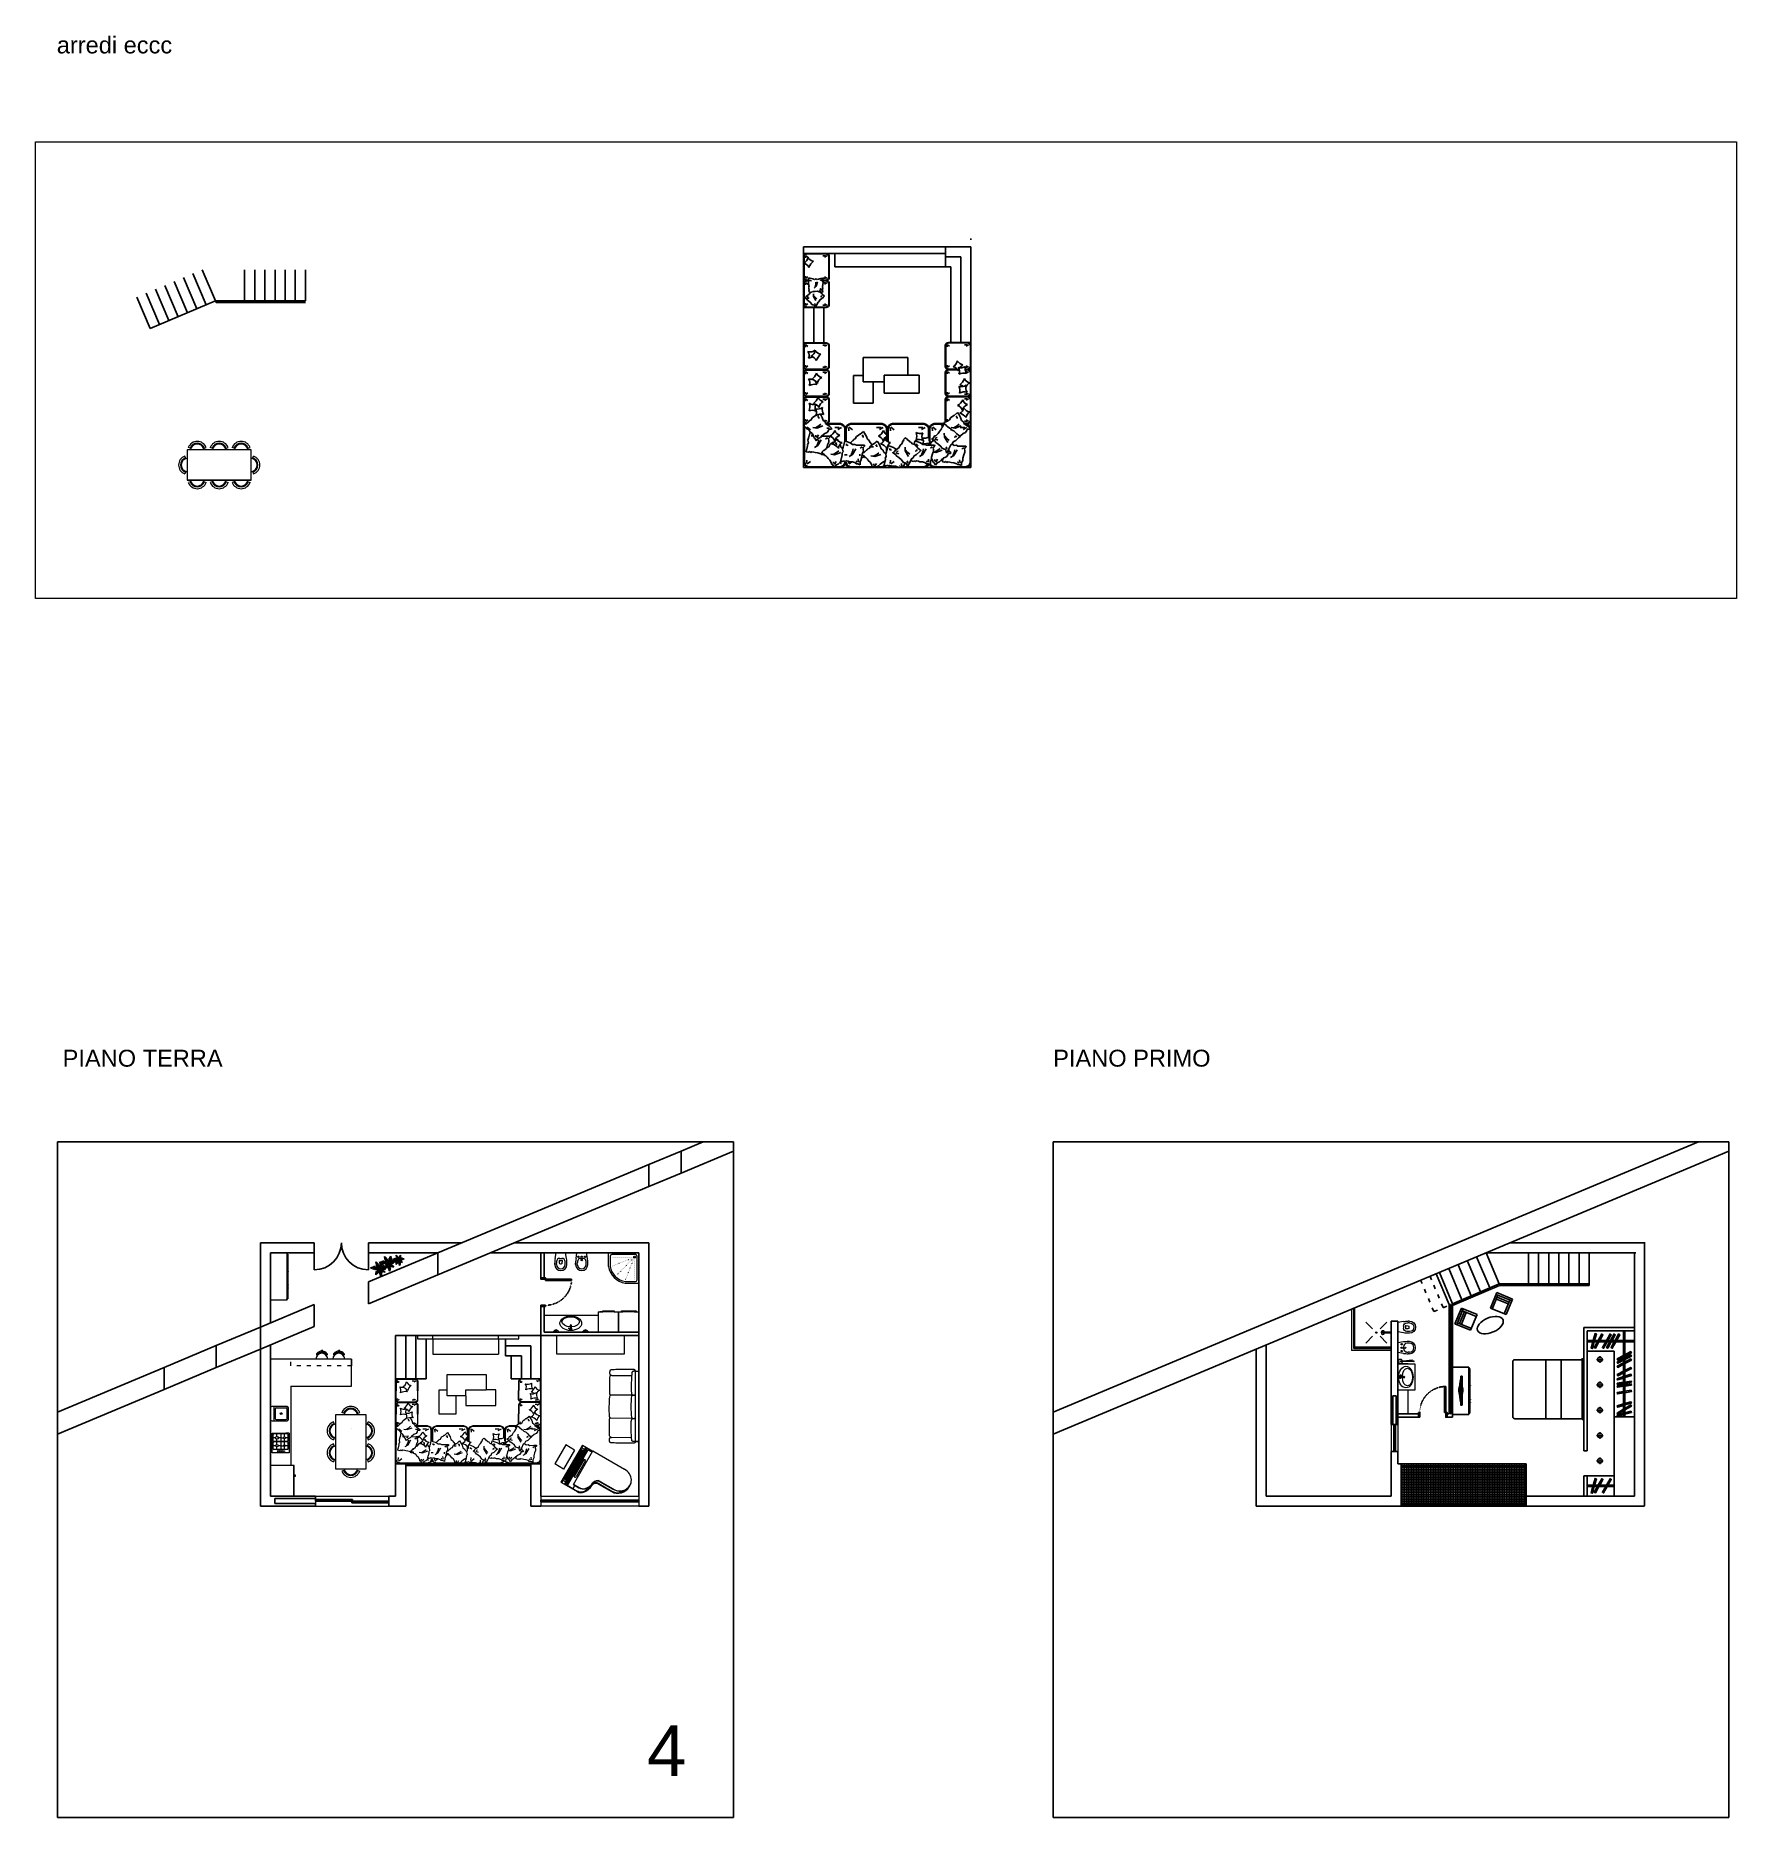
# Model space of a CAD drawing. Header units: millimetres. Extents: x 1897 to 6932, y 2548 to 7823.
import ezdxf

# ---------------------------------------------------------------- set-up
doc = ezdxf.new("R2010")
doc.units = ezdxf.units.MM
for name, pattern in [('ACAD_ISO02W100', [15, 12, -3]), ('ACAD_ISO03W100', [30, 12, -18]), ('DOT2', [0.125, 0, -0.125]), ('TRATTEGGIATA2', [0.375, 0.25, -0.125])]:
    doc.linetypes.add(name, pattern=pattern)
for name, color, linetype, lineweight in [('A-DOOR-FULL', 4, 'Continuous', 25), ('A-FURN', 8, 'Continuous', 18), ('PALMA_pianta - trees palm', 74, 'Continuous', 25), ('PROIEZIONI_finissime_fine lines', 251, 'Continuous', 9)]:
    doc.layers.add(name, color=color, linetype=linetype, lineweight=lineweight)
for name, color, linetype in [('Arredi', 175, 'Continuous'), ('MURO', 1, 'Continuous'), ('vetro', 4, 'Continuous'), ('Wall', 43, 'Continuous')]:
    doc.layers.add(name, color=color, linetype=linetype)
doc.styles.get("Standard").update_dxf_attribs({"font": 'Arial.ttf'})

msp = doc.modelspace()

# ---------------------------------------------------------------- texts
at = {"char_height": 50, "attachment_point": 1}
for s, insert in [('arredi eccc', (1960, 7820.3)), ('PIANO TERRA', (1977.4, 4820.5)), ('PIANO PRIMO', (4909.4, 4820.6))]:
    msp.add_mtext_dynamic_manual_height_columns(s, width=1017.121, gutter_width=12.5, heights=[0], dxfattribs=dict(at, insert=insert))
at = {"layer": 'A-FURN', "insert": (3706.8, 2820.6), "char_height": 150, "attachment_point": 1}
msp.add_mtext_dynamic_manual_height_columns('4', width=59.368, gutter_width=12.5, heights=[0], dxfattribs=at)

# ---------------------------------------------------------------- blocks, each defined once
blk = doc.blocks.new('ORR14C226')
for p, q in [((-0.169, -0.17), (-0.14, 0)), ((-0.14, 0), (0.14, 0)), ((0, 0), (0, 0)), ((0, 0), (0, 0)), ((0, 0), (0, 0)), ((0, 0), (0, 0)), ((0, 0), (0, 0)), ((0, 0), (0, 0)), ((0, 0), (0, 0)), ((0, 0), (0, 0)), ((0, 0), (0, 0)), ((0, 0), (0, 0)), ((0, 0), (0, 0)), ((0, 0), (0, 0)), ((0, 0), (0, 0)), ((0, 0), (0, 0)), ((0, 0), (0, 0)), ((0, 0), (0, 0)), ((0, 0), (0, 0)), ((0, 0), (0, 0)), ((0, 0), (0, 0)), ((0, 0), (0, 0)), ((0, 0), (0, 0)), ((0, 0), (0, 0)), ((0, 0), (0, 0)), ((0.169, -0.17), (0.14, 0)), ((-0.18, -0.345), (-0.18, -0.303)), ((-0.13, -0.345), (-0.13, -0.303)), ((-0.051, -0.243), (-0.045, -0.298)), ((-0.036, -0.226), (0.036, -0.226)), ((-0.029, -0.166), (0.029, -0.166)), ((-0.013, -0.328), (0.013, -0.328)), ((0, 0), (0, 0)), ((0, 0), (0, 0)), ((0, 0), (0, 0)), ((0, 0), (0, 0)), ((0, 0), (0, 0)), ((0, 0), (0, 0)), ((0, 0), (0, 0)), ((0, 0), (0, 0)), ((0, 0), (0, 0)), ((0, 0), (0, 0)), ((0, 0), (0, 0)), ((0, 0), (0, 0)), ((0, 0), (0, 0)), ((0, 0), (0, 0)), ((0, 0), (0, 0)), ((0, 0), (0, 0)), ((0, 0), (0, 0)), ((0, 0), (0, 0)), ((0, 0), (0, 0)), ((0, 0), (0, 0)), ((0, 0), (0, 0)), ((0, 0), (0, 0)), ((0, 0), (0, 0)), ((0, 0), (0, 0)), ((0, 0), (0, 0)), ((0, 0), (0, 0)), ((0, 0), (0, 0)), ((0, 0), (0, 0)), ((0.045, -0.298), (0.051, -0.243)), ((0.13, -0.345), (0.13, -0.303)), ((0.18, -0.345), (0.18, -0.303))]:
    blk.add_line(p, q)
for centre, radius, start, end in [((0, 0), 0.0000003, 90, 152.5342), ((0, 0), 0.0000003, 332.5342, 90), ((0, 0), 0.0000003, 332.5342, 90), ((0, 0), 0.0000001, 332.5342, 90), ((0, 0), 0.0000001, 270, 332.5342), ((0, 0), 0.0000001, 270, 332.5342), ((0, 0), 0.0000001, 332.5342, 90), ((0, 0), 0.0000001, 90, 152.5342), ((0, 0), 0.0000001, 90, 152.5342), ((0, 0), 0.0000001, 152.5342, 270), ((0, 0), 0.0000001, 90, 152.5342), ((0, 0), 0.0000001, 0, 90), ((0, 0), 0.0000001, 90, 180), ((0, 0), 0.0000001, 180, 270), ((0, 0), 0.0000001, 270, 0), ((0, 0), 0.0000001, 0, 90), ((0, 0), 0.0000001, 90, 180), ((-0.02, -0.28), 0.2, 0, 0), ((0.62, -0.303), 0.8, 170.3823, 180), ((0, -0.345), 0.18, 180, 0), ((0.62, -0.303), 0.75, 176.6666, 180), ((0, -0.345), 0.13, 180, 0), ((-0.029, -0.266), 0.1, 90, 176.6666), ((-0.036, -0.241), 0.015, 90, 185.638), ((-0.013, -0.295), 0.033, 185.638, 270), ((0, 0), 0.0000003, 152.5342, 270), ((0, 0), 0.0000003, 270, 332.5342), ((0, 0), 0.0000001, 270, 332.5342), ((0, 0), 0.0000001, 332.5342, 90), ((0, 0), 0.0000001, 90, 152.5342), ((0, 0), 0.0000001, 152.5342, 270), ((0, 0), 0.0000001, 332.5342, 90), ((0, 0), 0.0000001, 90, 152.5342), ((0, 0), 0.0000001, 152.5342, 270), ((0, 0), 0.0000001, 180, 270), ((0, 0), 0.0000001, 180, 270), ((0, 0), 0.0000001, 90, 180), ((0, 0), 0.0000001, 0, 90), ((0, 0), 0.0000001, 270, 0), ((0, 0), 0.0000001, 180, 270), ((0, 0), 0.0000001, 90, 180), ((0, 0), 0.0000001, 270, 0), ((0, 0), 0.0000001, 360, 90), ((0, 0), 0.0000001, 270, 360), ((0, 0), 0.0000001, 180, 270), ((0, 0), 0.0000001, 90, 180), ((0.013, -0.295), 0.033, 270, 354.362), ((0.029, -0.266), 0.1, 3.3334, 90), ((0.036, -0.241), 0.015, 354.362, 90), ((-0.62, -0.303), 0.75, 0, 3.3334), ((-0.62, -0.303), 0.8, 0, 9.6177)]:
    blk.add_arc(centre, radius, start, end)
blk = doc.blocks.new('REF36T')
for p, q in [((0, -26.999999), (36, -26.999999)), ((11, -27.999999), (11, -28.999999)), ((11, -28.999999), (13, -28.999999)), ((12, -26.999999), (12, -28.999999)), ((13, -28.999999), (13, -27.999999))]:
    blk.add_line(p, q)
blk.add_lwpolyline([(0, -27.999999), (0, 0), (36, 0), (36, -27.999999)], close=True)

# ---------------------------------------------------------------- linework, layer by layer
for p, q in [((2429.6, 7037.8), (2390.5, 7129.9)), ((2516.1, 7037.8), (2516.1, 7129.9)), ((2546.1, 7037.8), (2546.1, 7129.9)), ((2576.1, 7037.8), (2576.1, 7129.9)), ((2606.1, 7037.8), (2606.1, 7129.9)), ((2636.1, 7037.8), (2636.1, 7129.9)), ((2666.1, 7037.8), (2666.1, 7129.9)), ((2696.1, 7037.8), (2696.1, 7129.9)), ((2291.5, 6979.2), (2252.1, 7071.9)), ((2319.1, 6990.9), (2279.8, 7083.5)), ((2346.7, 7002.6), (2307.5, 7095.1)), ((2374.4, 7014.4), (2335.2, 7106.7)), ((2402, 7026.1), (2362.8, 7118.3)), ((2236.3, 6955.8), (2196.8, 7048.8)), ((2263.9, 6967.5), (2224.5, 7060.3)), ((2236.3, 6955.8), (2429.6, 7037.8)), ((2429.6, 7037.8), (2696.1, 7037.8)), ((1962.6, 4547.9), (3962.6, 4547.9)), ((1962.6, 2547.9), (1962.6, 4547.9)), ((3962.6, 4547.9), (3962.6, 2547.9)), ((4909.4, 4547.9), (6909.4, 4547.9)), ((4909.4, 2547.9), (4909.4, 4547.9)), ((6909.4, 4547.9), (6909.4, 2547.9)), ((6119.1, 4080.4), (6080, 4172.5)), ((6146.7, 4092.1), (6107.6, 4184.2)), ((6174.3, 4103.8), (6135.1, 4196.2)), ((6201.9, 4115.6), (6162.8, 4207.8)), ((6229.6, 4127.3), (6190.5, 4219.3)), ((6316.1, 4127.3), (6316.1, 4219.3)), ((6346.1, 4127.3), (6346.1, 4219.3)), ((6376.1, 4127.3), (6376.1, 4219.3)), ((6406.1, 4127.3), (6406.1, 4219.3)), ((6436.1, 4127.3), (6436.1, 4219.3)), ((6466.1, 4127.3), (6466.1, 4219.3)), ((6496.1, 4127.3), (6496.1, 4219.3)), ((6091.5, 4068.7), (6052.4, 4160.7)), ((6229.6, 4127.3), (6496.1, 4127.3)), ((3962.6, 2547.9), (1962.6, 2547.9)), ((6909.4, 2547.9), (4909.4, 2547.9))]:
    msp.add_line(p, q)
at = {"linetype": 'ACAD_ISO03W100'}
for p, q in [((6036.2, 4045.2), (5996.8, 4138.2)), ((6063.9, 4057), (6024.8, 4149)), ((6036.2, 4045.2), (6091.5, 4068.7))]:
    msp.add_line(p, q, dxfattribs=at)
at = {"layer": 'A-DOOR-FULL'}
for p, q in [((4665.9, 7222.5), (4665.9, 7218.5)), ((2722.3, 4249), (2722.3, 4169)), ((2882.3, 4249), (2882.3, 4169)), ((3406.9, 4141.1), (3406.9, 4137.1)), ((3406.9, 4141.1), (3483.9, 4141.1)), ((3406.9, 4137.1), (3483.9, 4137.1)), ((3483.8, 4137.1), (3483.8, 4141.1)), ((3406.9, 4064.1), (3392.9, 4064.1)), ((3392.9, 4064.1), (3392.9, 4060.1)), ((3406.9, 4060.1), (3406.9, 4064.1)), ((3392.9, 4060.1), (3406.9, 4060.1)), ((6067.4, 3746.6), (6067.4, 3823.6)), ((6071.4, 3823.6), (6067.4, 3823.6)), ((6071.4, 3746.6), (6071.4, 3823.6)), ((5990.4, 3732.6), (5990.4, 3746.6)), ((5990.4, 3746.6), (5994.4, 3746.6)), ((5994.4, 3746.6), (5994.4, 3732.6)), ((6071.4, 3746.6), (6067.4, 3746.6)), ((5994.4, 3732.6), (5990.4, 3732.6))]:
    msp.add_line(p, q, dxfattribs=at)
for points in [[(3392.9, 4145.1), (3406.9, 4145.1), (3406.9, 4141.1), (3392.9, 4141.1)], [(6075.4, 3732.6), (6075.4, 3746.6), (6071.4, 3746.6), (6071.4, 3732.6)]]:
    msp.add_lwpolyline(points, close=True, dxfattribs=at)
for centre, start, end in [((2722.3, 4249), 270, 0), ((2882.3, 4249), 180, 270)]:
    msp.add_arc(centre, 80, start, end, dxfattribs=at)
at = {"layer": 'A-DOOR-FULL', "linetype": 'TRATTEGGIATA2', "ltscale": 0.25}
for centre, start, end in [((3406.9, 4141.1), 270, 357.0223), ((6071.4, 3746.6), 92.9777, 180)]:
    msp.add_arc(centre, 77, start, end, dxfattribs=at)
at = {"layer": 'A-FURN'}
for p, q in [((2345.7, 6596.7), (2345.7, 6506.7)), ((2535.7, 6596.7), (2345.7, 6596.7)), ((2354.6, 6601.4), (2349.4, 6603.3)), ((2356.7, 6600.7), (2354.6, 6601.4)), ((2357.6, 6602.7), (2355.5, 6603.5)), ((2393.9, 6602.7), (2396, 6603.5)), ((2394.7, 6600.7), (2396.9, 6601.4)), ((2396.9, 6601.4), (2402.1, 6603.3)), ((2419.6, 6601.4), (2414.4, 6603.3)), ((2421.7, 6600.7), (2419.6, 6601.4)), ((2422.6, 6602.7), (2420.5, 6603.5)), ((2458.9, 6602.7), (2461, 6603.5)), ((2459.7, 6600.7), (2461.9, 6601.4)), ((2461.9, 6601.4), (2467.1, 6603.3)), ((2484.6, 6601.4), (2479.4, 6603.3)), ((2486.7, 6600.7), (2484.6, 6601.4)), ((2487.6, 6602.7), (2485.5, 6603.5)), ((2523.9, 6602.7), (2526, 6603.5)), ((2524.7, 6600.7), (2526.9, 6601.4)), ((2526.9, 6601.4), (2532.1, 6603.3)), ((2535.7, 6506.7), (2535.7, 6596.7)), ((2339.7, 6569.8), (2339, 6572)), ((2341, 6572.8), (2339.1, 6578.1)), ((2341.8, 6570.7), (2341, 6572.8)), ((2539.7, 6570.7), (2540.4, 6572.8)), ((2540.4, 6572.8), (2542.4, 6578.1)), ((2541.7, 6569.8), (2542.5, 6572)), ((2339.7, 6533.6), (2339, 6531.5)), ((2341, 6530.6), (2339.1, 6525.3)), ((2341.8, 6532.7), (2341, 6530.6)), ((2345.7, 6506.7), (2535.7, 6506.7)), ((2535.7, 6506.7), (2345.7, 6506.7)), ((2354.6, 6502), (2349.4, 6500.1)), ((2356.7, 6502.8), (2354.6, 6502)), ((2357.6, 6500.7), (2355.5, 6500)), ((2393.9, 6500.7), (2396, 6500)), ((2394.7, 6502.8), (2396.9, 6502)), ((2396.9, 6502), (2402.1, 6500.1)), ((2419.6, 6502), (2414.4, 6500.1)), ((2421.7, 6502.8), (2419.6, 6502)), ((2422.6, 6500.7), (2420.5, 6500)), ((2458.9, 6500.7), (2461, 6500)), ((2459.7, 6502.8), (2461.9, 6502)), ((2461.9, 6502), (2467.1, 6500.1)), ((2484.6, 6502), (2479.4, 6500.1)), ((2486.7, 6502.8), (2484.6, 6502)), ((2487.6, 6500.7), (2485.5, 6500)), ((2523.9, 6500.7), (2526, 6500)), ((2524.7, 6502.8), (2526.9, 6502)), ((2526.9, 6502), (2532.1, 6500.1)), ((2539.7, 6532.7), (2540.4, 6530.6)), ((2540.4, 6530.6), (2542.4, 6525.3)), ((2541.7, 6533.6), (2542.5, 6531.5)), ((2640.9, 4219.3), (2592.9, 4219.3)), ((2640.9, 4219.3), (2592.9, 4219.3)), ((2592.9, 4219.3), (2640.9, 4219.3)), ((2640.9, 4219.3), (2640.9, 4079.3)), ((2640.9, 4219.3), (2640.9, 4215.3)), ((2640.9, 4215.3), (2643.9, 4215.3)), ((2643.9, 4215.3), (2643.9, 4083.3)), ((3437.9, 4219.3), (3465.9, 4219.3)), ((3499.8, 4219.3), (3527.8, 4219.3)), ((3513.8, 4219.3), (3513.8, 4219.3)), ((3513.8, 4219.3), (3513.8, 4219.3)), ((3513.8, 4219.3), (3513.8, 4219.3)), ((3513.8, 4219.3), (3513.8, 4219.3)), ((3513.8, 4219.3), (3513.8, 4219.3)), ((3513.8, 4219.3), (3513.8, 4219.3)), ((3513.8, 4219.3), (3513.8, 4219.3)), ((3513.8, 4219.3), (3513.8, 4219.3)), ((3513.8, 4219.3), (3513.8, 4219.3)), ((3513.8, 4219.3), (3513.8, 4219.3)), ((3513.8, 4219.3), (3513.8, 4219.3)), ((3513.8, 4219.3), (3513.8, 4219.3)), ((3513.8, 4219.3), (3513.8, 4219.3)), ((3513.8, 4219.3), (3513.8, 4219.3)), ((3513.8, 4219.3), (3513.8, 4219.3)), ((3513.8, 4219.3), (3513.8, 4219.3)), ((3513.8, 4219.3), (3513.8, 4219.3)), ((3513.8, 4219.3), (3513.8, 4219.3)), ((3513.8, 4219.3), (3513.8, 4219.3)), ((3513.8, 4219.3), (3513.8, 4219.3)), ((3513.8, 4219.3), (3513.8, 4219.3)), ((3513.8, 4219.3), (3513.8, 4219.3)), ((3513.8, 4219.3), (3513.8, 4219.3)), ((3513.8, 4219.3), (3513.8, 4219.3)), ((3513.8, 4219.3), (3513.8, 4219.3)), ((3513.8, 4219.3), (3513.8, 4219.3)), ((3513.8, 4219.3), (3513.8, 4219.3)), ((3513.8, 4219.3), (3513.8, 4219.3)), ((3513.8, 4219.3), (3513.8, 4219.3)), ((3513.8, 4219.3), (3513.8, 4219.3)), ((3513.8, 4219.3), (3513.8, 4219.3)), ((3513.8, 4219.3), (3513.8, 4219.3)), ((3513.8, 4219.3), (3513.8, 4219.3)), ((3513.8, 4219.3), (3513.8, 4219.3)), ((3513.8, 4219.3), (3513.8, 4219.3)), ((3513.8, 4219.3), (3513.8, 4219.3)), ((3513.8, 4219.3), (3513.8, 4219.3)), ((3513.8, 4219.3), (3513.8, 4219.3)), ((3513.8, 4219.3), (3513.8, 4219.3)), ((3513.8, 4219.3), (3513.8, 4219.3)), ((3513.8, 4219.3), (3513.8, 4219.3)), ((3513.8, 4219.3), (3513.8, 4219.3)), ((3513.8, 4219.3), (3513.8, 4219.3)), ((3513.8, 4219.3), (3513.8, 4219.3)), ((3513.8, 4219.3), (3513.8, 4219.3)), ((3513.8, 4219.3), (3513.8, 4219.3)), ((3513.8, 4219.3), (3513.8, 4219.3)), ((3513.8, 4219.3), (3513.8, 4219.3)), ((3513.8, 4219.3), (3513.8, 4219.3)), ((3513.8, 4219.3), (3513.8, 4219.3)), ((3513.8, 4219.3), (3513.8, 4219.3)), ((3592.9, 4179.3), (3592.9, 4219.3)), ((3592.9, 4219.3), (3682.9, 4219.3)), ((3597.9, 4209.3), (3597.9, 4179.3)), ((3672.9, 4214.3), (3602.9, 4214.3)), ((3677.9, 4139.3), (3677.9, 4209.3)), ((3682.9, 4129.3), (3682.9, 4219.3)), ((2643.9, 4159.3), (2640.9, 4159.3)), ((2643.9, 4119.3), (2640.9, 4119.3)), ((2645.6, 4164.3), (2643.9, 4164.3)), ((2643.9, 4163.3), (2645.6, 4163.3)), ((2645.6, 4124.3), (2643.9, 4124.3)), ((2643.9, 4123.3), (2645.6, 4123.3)), ((2645.6, 4115.3), (2643.9, 4115.3)), ((2645.6, 4163.3), (2645.6, 4164.3)), ((2645.6, 4123.3), (2645.6, 4124.3)), ((2645.6, 4114.3), (2645.6, 4115.3)), ((3642.9, 4134.3), (3672.9, 4134.3)), ((3642.9, 4129.3), (3682.9, 4129.3)), ((3682.9, 4133.5), (3682.9, 4149.3)), ((2640.9, 4079.3), (2592.9, 4079.3)), ((2640.9, 4079.3), (2640.9, 4083.3)), ((2640.9, 4083.3), (2643.9, 4083.3)), ((2643.9, 4114.3), (2645.6, 4114.3)), ((3402.9, 4034.3), (3562.9, 4034.3)), ((3402.9, 3984.3), (3402.9, 4034.3)), ((3562.9, 4044.3), (3575.9, 4044.3)), ((3562.9, 4044.3), (3562.9, 3984.3)), ((3562.9, 4034.3), (3562.9, 3984.3)), ((3567.1, 4045.8), (3573.3, 4045.8)), ((3567.1, 4044.3), (3567.1, 4045.8)), ((3573.3, 4044.3), (3573.3, 4045.8)), ((3609.9, 4044.3), (3575.9, 4044.3)), ((3576.3, 4044.3), (3576.3, 4047.3)), ((3576.3, 4047.3), (3609.9, 4047.3)), ((3579.3, 4045.8), (3576.3, 4045.8)), ((3579.3, 4044.3), (3579.3, 4045.8)), ((3609.9, 4047.3), (3609.9, 4044.3)), ((3609.9, 4044.3), (3622.9, 4044.3)), ((3622.9, 3984.3), (3622.9, 4044.3)), ((3622.9, 4044.3), (3635.9, 4044.3)), ((3622.9, 4044.3), (3622.9, 3984.3)), ((3631.3, 4044.3), (3631.3, 4047.3)), ((3631.3, 4047.3), (3674.9, 4047.3)), ((3669.9, 4044.3), (3635.9, 4044.3)), ((3649.8, 4045.8), (3656.1, 4045.8)), ((3649.8, 4044.3), (3649.8, 4045.8)), ((3656.1, 4044.3), (3656.1, 4045.8)), ((3669.9, 4044.3), (3682.9, 4044.3)), ((3674.9, 4047.3), (3674.9, 4044.3)), ((3682.9, 4044.3), (3682.9, 3984.3)), ((3682.9, 4044.3), (3682.9, 3984.3)), ((5792.3, 4052.6), (5792.3, 3929.8)), ((5802.3, 3939.8), (5802.3, 4056.8)), ((5834.4, 4014.5), (5854.5, 3994.4)), ((5896.8, 4014.5), (5876.7, 3994.4)), ((3027.9, 3974.3), (3027.9, 3964.3)), ((3027.9, 3964.3), (3327.9, 3964.3)), ((3072.9, 3964.3), (3072.9, 3919.3)), ((3267.9, 3964.3), (3267.9, 3919.3)), ((3327.9, 3964.3), (3327.9, 3974.3)), ((3402.9, 3984.3), (3562.9, 3984.3)), ((3437.7, 3986.3), (3437.7, 3984.3)), ((3438.1, 3986.3), (3438.1, 3984.3)), ((3439.7, 3919.3), (3439.7, 3974.3)), ((3481.1, 3992.9), (3475, 3994.8)), ((3475.5, 3996.5), (3481.7, 3994.7)), ((3480.2, 3997), (3480.2, 4005.4)), ((3482.6, 4005.4), (3482.6, 3997)), ((3524.6, 3986.3), (3524.6, 3984.3)), ((3525.1, 3986.3), (3525.1, 3984.3)), ((3639.7, 3974.3), (3639.7, 3919.3)), ((5834.4, 3952.1), (5854.5, 3972.2)), ((5876.7, 3972.2), (5896.8, 3952.1)), ((5909.7, 3985.4), (5885.1, 3984.9)), ((5909.7, 3981.2), (5885.1, 3981.6)), ((5964.2, 3956.5), (5960.1, 3956.5)), ((2592.9, 3589.3), (2592.9, 3904.3)), ((2832.2, 3904.3), (2592.9, 3904.3)), ((2742.5, 3924.8), (2742.8, 3921.8)), ((2743.1, 3928.1), (2743.1, 3929.7)), ((2747.1, 3929.7), (2743.1, 3929.7)), ((2747.1, 3927.9), (2747.1, 3929.7)), ((2747.9, 3924.6), (2747.4, 3921.6)), ((2792.9, 3924.8), (2793.1, 3921.8)), ((2793.4, 3928.1), (2793.4, 3929.7)), ((2797.4, 3929.7), (2793.4, 3929.7)), ((2797.4, 3927.9), (2797.4, 3929.7)), ((2798.2, 3924.6), (2797.7, 3921.6)), ((2832.2, 3824.3), (2832.2, 3904.3)), ((2832.2, 3904.3), (2832.2, 3884.3)), ((3072.9, 3919.3), (3267.9, 3919.3)), ((3639.7, 3919.3), (3439.7, 3919.3)), ((5909.7, 3929.8), (5792.3, 3929.8)), ((5909.7, 3939.8), (5802.3, 3939.8)), ((5909.7, 3939.8), (5909.7, 3929.8)), ((5946.7, 3955.4), (5929.7, 3952.5)), ((5929.7, 3952.5), (5929.7, 3924.5)), ((5946.7, 3921.7), (5929.7, 3924.5)), ((5946.3, 3941.4), (5946.3, 3935.7)), ((5964.2, 3951.5), (5960.1, 3951.5)), ((5964.2, 3925.5), (5960.1, 3925.5)), ((5964.2, 3920.5), (5960.1, 3920.5)), ((3115.7, 3813.1), (3115.7, 3859.2)), ((3115.7, 3859.2), (3231.1, 3859.2)), ((3231.1, 3859.2), (3231.1, 3814)), ((3597.9, 3858.6), (3597.8, 3855)), ((3603, 3856.4), (3661.6, 3856.4)), ((5959.7, 3890.5), (5929.7, 3890.5)), ((5929.7, 3890.5), (5979.7, 3890.5)), ((5929.7, 3812.6), (5929.7, 3890.5)), ((5935.5, 3851.8), (5937.4, 3857.9)), ((5939.1, 3857.4), (5937.3, 3851.3)), ((5937.7, 3898.8), (5972, 3902.1)), ((5977.2, 3898.8), (5937.7, 3898.8)), ((5977.2, 3898.8), (5937.7, 3898.8)), ((5977.2, 3897.8), (5937.7, 3897.8)), ((5977.2, 3897.8), (5937.7, 3897.8)), ((5939.6, 3852.7), (5948, 3852.7)), ((5947.9, 3898.8), (5972.1, 3901.1)), ((5972.5, 3901.7), (5972.5, 3901.7)), ((5977.7, 3898.3), (5977.7, 3898.3)), ((5977.7, 3898.3), (5977.7, 3898.3)), ((5979.7, 3890.5), (5979.7, 3812.6)), ((2652.9, 3824.3), (2652.9, 3589.3)), ((2652.9, 3824.3), (2832.2, 3824.3)), ((2965.3, 3842.9), (2963.5, 3840.5)), ((2964.7, 3840), (2964.1, 3837.1)), ((2964.1, 3837.1), (2964.1, 3811)), ((2964.1, 3785), (2964.1, 3811)), ((2966.4, 3842.3), (2964.7, 3840)), ((2968.2, 3844.6), (2965.3, 3842.9)), ((2968.7, 3843.4), (2966.4, 3842.3)), ((2967.6, 3839.4), (2968.2, 3834.2)), ((2971, 3845.8), (2968.2, 3844.6)), ((2971, 3844.6), (2968.7, 3843.4)), ((2968.7, 3840), (2973.9, 3835.9)), ((3020.8, 3845.8), (2971, 3845.8)), ((3020.8, 3844.6), (2971, 3844.6)), ((3019.1, 3839.4), (3012.1, 3839.4)), ((3022.6, 3839.4), (3016.8, 3836.5)), ((3023.7, 3844.6), (3020.8, 3845.8)), ((3023.1, 3843.4), (3020.8, 3844.6)), ((3025.5, 3842.3), (3023.1, 3843.4)), ((3026.6, 3842.9), (3023.7, 3844.6)), ((3027.2, 3840), (3025.5, 3842.3)), ((3028.3, 3840.5), (3026.6, 3842.9)), ((3027.8, 3837.1), (3027.2, 3840)), ((3027.8, 3811), (3027.8, 3837.1)), ((3027.8, 3811), (3027.8, 3785)), ((3028.3, 3840.5), (3028.9, 3837.6)), ((3028.9, 3837.6), (3028.9, 3811)), ((3028.9, 3784.4), (3028.9, 3811)), ((3091.3, 3813.1), (3091.3, 3742.4)), ((3115.7, 3813.1), (3091.3, 3813.1)), ((3115.7, 3796.4), (3115.7, 3813.1)), ((3170.3, 3796.4), (3170.3, 3814)), ((3170.3, 3814), (3231.1, 3814)), ((3260, 3814), (3231.1, 3814)), ((3260, 3767.6), (3260, 3814)), ((3327.5, 3841.2), (3327, 3838.3)), ((3327, 3838.3), (3327, 3811.7)), ((3327, 3785), (3327, 3811.7)), ((3329.3, 3843.5), (3327.5, 3841.2)), ((3328.7, 3840.6), (3328.1, 3837.7)), ((3328.1, 3837.7), (3328.1, 3811.7)), ((3328.1, 3785.6), (3328.1, 3811.7)), ((3330.4, 3842.9), (3328.7, 3840.6)), ((3332.2, 3845.2), (3329.3, 3843.5)), ((3332.8, 3844.1), (3330.4, 3842.9)), ((3331.6, 3840), (3332.2, 3834.8)), ((3335.1, 3846.4), (3332.2, 3845.2)), ((3335.1, 3845.2), (3332.8, 3844.1)), ((3332.8, 3840.6), (3338, 3836.6)), ((3384.8, 3846.4), (3335.1, 3846.4)), ((3384.8, 3845.2), (3335.1, 3845.2)), ((3384.8, 3845.2), (3378.3, 3845.2)), ((3383.1, 3840), (3379.8, 3840)), ((3386.6, 3840), (3380.8, 3837.1)), ((3387.7, 3845.2), (3384.8, 3846.4)), ((3387.2, 3844.1), (3384.8, 3845.2)), ((3389.5, 3842.9), (3387.2, 3844.1)), ((3390.6, 3843.5), (3387.7, 3845.2)), ((3391.2, 3840.6), (3389.5, 3842.9)), ((3392.4, 3841.2), (3390.6, 3843.5)), ((3391.8, 3837.7), (3391.2, 3840.6)), ((3391.8, 3811.7), (3391.8, 3837.7)), ((3391.8, 3811.7), (3391.8, 3785.6)), ((3392.4, 3841.2), (3392.9, 3838.3)), ((3392.9, 3838.3), (3392.9, 3811.7)), ((3392.9, 3785), (3392.9, 3811.7)), ((3597.7, 3800), (3597.7, 3797)), ((3599.8, 3798.8), (3663.7, 3798.7)), ((5929.7, 3814), (5929.7, 3744)), ((5959.7, 3812.6), (5929.7, 3812.6)), ((5979.7, 3812.6), (5929.7, 3812.6)), ((5948, 3850.3), (5939.6, 3850.3)), ((5959.7, 3742.6), (5959.7, 3812.6)), ((2602.9, 3764), (2602.9, 3722.2)), ((2609.2, 3760.3), (2639.2, 3760.3)), ((2809.2, 3744.4), (2803.9, 3746.3)), ((2812.2, 3745.7), (2810, 3746.4)), ((2848.4, 3745.7), (2850.5, 3746.4)), ((2851.4, 3744.4), (2856.7, 3746.3)), ((2965.3, 3779.2), (2963.5, 3781.5)), ((2965.3, 3773.4), (2963.5, 3771.1)), ((2964.7, 3782.1), (2964.1, 3785)), ((2964.7, 3770.5), (2964.1, 3767.6)), ((2964.1, 3767.6), (2964.1, 3741.6)), ((2966.4, 3779.8), (2964.7, 3782.1)), ((2966.4, 3772.8), (2964.7, 3770.5)), ((2968.2, 3777.5), (2965.3, 3779.2)), ((2968.2, 3775.1), (2965.3, 3773.4)), ((2968.7, 3778.6), (2966.4, 3779.8)), ((2968.7, 3774), (2966.4, 3772.8)), ((2967.6, 3782.7), (2968.2, 3787.9)), ((2967.6, 3769.9), (2968.2, 3764.7)), ((2971, 3776.3), (2968.2, 3777.5)), ((2971, 3776.3), (2968.2, 3775.1)), ((2968.7, 3782.1), (2973.9, 3786.1)), ((2971, 3777.5), (2968.7, 3778.6)), ((2971, 3775.1), (2968.7, 3774)), ((2968.7, 3770.5), (2973.9, 3766.5)), ((3020.8, 3777.5), (2971, 3777.5)), ((3020.8, 3776.3), (2971, 3776.3)), ((3020.8, 3776.3), (2971, 3776.3)), ((3020.8, 3775.1), (2971, 3775.1)), ((3019.1, 3782.7), (3012.1, 3782.7)), ((3019.1, 3769.9), (3012.1, 3769.9)), ((3022.6, 3782.7), (3016.8, 3785.6)), ((3022.6, 3769.9), (3016.8, 3767)), ((3023.1, 3778.6), (3020.8, 3777.5)), ((3023.7, 3777.5), (3020.8, 3776.3)), ((3023.7, 3775.1), (3020.8, 3776.3)), ((3023.1, 3774), (3020.8, 3775.1)), ((3025.5, 3779.8), (3023.1, 3778.6)), ((3025.5, 3772.8), (3023.1, 3774)), ((3026.6, 3779.2), (3023.7, 3777.5)), ((3026.6, 3773.4), (3023.7, 3775.1)), ((3027.2, 3782.1), (3025.5, 3779.8)), ((3027.2, 3770.5), (3025.5, 3772.8)), ((3028.3, 3781.5), (3026.6, 3779.2)), ((3028.3, 3771.1), (3026.6, 3773.4)), ((3027.8, 3785), (3027.2, 3782.1)), ((3027.8, 3767.6), (3027.2, 3770.5)), ((3027.8, 3741.6), (3027.8, 3767.6)), ((3028.3, 3781.5), (3028.9, 3784.4)), ((3028.3, 3771.1), (3028.9, 3768.2)), ((3028.9, 3768.2), (3028.9, 3741.6)), ((3141.7, 3796.4), (3115.7, 3796.4)), ((3141.7, 3742.4), (3141.7, 3796.4)), ((3170.3, 3796.4), (3141.7, 3796.4)), ((3170.3, 3796.4), (3170.3, 3767.6)), ((3170.3, 3767.6), (3260, 3767.6)), ((3327.5, 3782.2), (3327, 3785)), ((3327.5, 3771.7), (3327, 3768.8)), ((3327, 3768.8), (3327, 3742.2)), ((3329.3, 3779.8), (3327.5, 3782.2)), ((3329.3, 3774.1), (3327.5, 3771.7)), ((3328.7, 3782.7), (3328.1, 3785.6)), ((3328.7, 3771.2), (3328.1, 3768.3)), ((3328.1, 3768.3), (3328.1, 3742.2)), ((3330.4, 3780.4), (3328.7, 3782.7)), ((3330.4, 3773.5), (3328.7, 3771.2)), ((3332.2, 3778.1), (3329.3, 3779.8)), ((3332.2, 3775.8), (3329.3, 3774.1)), ((3332.8, 3779.3), (3330.4, 3780.4)), ((3332.8, 3774.6), (3330.4, 3773.5)), ((3331.6, 3783.3), (3332.2, 3788.5)), ((3331.6, 3770.6), (3332.2, 3765.4)), ((3335.1, 3776.9), (3332.2, 3778.1)), ((3335.1, 3776.9), (3332.2, 3775.8)), ((3332.8, 3782.7), (3338, 3786.8)), ((3335.1, 3778.1), (3332.8, 3779.3)), ((3335.1, 3775.8), (3332.8, 3774.6)), ((3332.8, 3771.2), (3338, 3767.1)), ((3384.8, 3778.1), (3335.1, 3778.1)), ((3384.8, 3776.9), (3335.1, 3776.9)), ((3384.8, 3776.9), (3335.1, 3776.9)), ((3384.8, 3775.8), (3335.1, 3775.8)), ((3383.1, 3783.3), (3376.2, 3783.3)), ((3383.1, 3770.6), (3376.2, 3770.6)), ((3386.6, 3783.3), (3380.8, 3786.2)), ((3386.6, 3770.6), (3380.8, 3767.7)), ((3387.2, 3779.3), (3384.8, 3778.1)), ((3387.7, 3778.1), (3384.8, 3776.9)), ((3387.7, 3775.8), (3384.8, 3776.9)), ((3387.2, 3774.6), (3384.8, 3775.8)), ((3389.5, 3780.4), (3387.2, 3779.3)), ((3389.5, 3773.5), (3387.2, 3774.6)), ((3390.6, 3779.8), (3387.7, 3778.1)), ((3390.6, 3774.1), (3387.7, 3775.8)), ((3391.2, 3782.7), (3389.5, 3780.4)), ((3391.2, 3771.2), (3389.5, 3773.5)), ((3392.4, 3782.2), (3390.6, 3779.8)), ((3392.4, 3771.7), (3390.6, 3774.1)), ((3391.8, 3785.6), (3391.2, 3782.7)), ((3391.8, 3768.3), (3391.2, 3771.2)), ((3391.8, 3742.2), (3391.8, 3768.3)), ((3392.4, 3782.2), (3392.9, 3785)), ((3392.4, 3771.7), (3392.9, 3768.8)), ((3392.9, 3768.8), (3392.9, 3742.2)), ((2779.3, 3710.3), (2778.5, 3712.4)), ((2780.6, 3713.3), (2778.7, 3718.6)), ((2781.4, 3711.2), (2780.6, 3713.3)), ((2811.3, 3743.6), (2809.2, 3744.4)), ((2832.2, 3699.3), (2832.2, 3699.3)), ((2832.2, 3699.3), (2832.2, 3699.3)), ((2849.3, 3743.6), (2851.4, 3744.4)), ((2879.2, 3711.2), (2880, 3713.3)), ((2880, 3713.3), (2881.9, 3718.6)), ((2881.3, 3710.3), (2882.1, 3712.4)), ((2969.4, 3707.5), (2962.9, 3707.5)), ((2963.9, 3699), (2962.9, 3694.3)), ((2963.4, 3702.2), (2967.7, 3706.4)), ((2967, 3697.2), (2963.4, 3702.2)), ((2965.3, 3709.7), (2963.5, 3712.1)), ((2963.9, 3699), (2964.3, 3701)), ((2964.1, 3715.5), (2964.1, 3741.6)), ((2964.7, 3712.6), (2964.1, 3715.5)), ((2964.3, 3701), (2965.9, 3698.7)), ((2966.4, 3710.3), (2964.7, 3712.6)), ((2965.8, 3698.1), (2964.8, 3693.4)), ((2964.8, 3693.4), (2964.8, 3650.9)), ((2968.2, 3708), (2965.3, 3709.7)), ((2965.8, 3698.1), (2965.9, 3698.7)), ((2968.7, 3709.2), (2966.4, 3710.3)), ((2969.8, 3697.2), (2967, 3697.2)), ((2967.6, 3713.2), (2968.2, 3718.4)), ((2970.3, 3707.5), (2967.7, 3706.4)), ((2967.7, 3706.4), (2969.1, 3706.4)), ((2969.4, 3707.5), (2968.2, 3708)), ((2968.7, 3712.6), (2973.9, 3716.7)), ((2971, 3708), (2968.7, 3709.2)), ((2969.1, 3706.4), (2975.5, 3712.1)), ((2969.4, 3707.5), (2970.3, 3707.5)), ((2971.2, 3693.7), (2969.8, 3697.2)), ((2974.1, 3693), (2971.2, 3693.7)), ((2972.4, 3698.1), (2980.9, 3691.5)), ((2977.6, 3689.5), (2974.1, 3693)), ((2975.5, 3712.1), (2976.2, 3712.1)), ((2976.2, 3712.1), (2976.9, 3714.2)), ((2976.9, 3714.2), (2979, 3715.7)), ((2979, 3715.7), (2981.8, 3716.4)), ((2981.8, 3716.4), (2985.4, 3722.7)), ((2985.4, 3722.7), (2989.6, 3725.6)), ((2989.6, 3725.6), (2993.2, 3728.4)), ((2993.2, 3728.4), (2994.6, 3728.4)), ((3001.7, 3727), (2998.8, 3723.4)), ((3001.7, 3724.1), (3001.7, 3720.6)), ((3005.9, 3731.2), (3010.9, 3722.7)), ((3010.9, 3722.7), (3013, 3715.7)), ((3013, 3715.7), (3017.9, 3712.1)), ((3022.6, 3713.2), (3016.8, 3716.1)), ((3017.9, 3712.1), (3019.4, 3707.9)), ((3019.4, 3707.9), (3030, 3700.1)), ((3023.1, 3709.2), (3020.8, 3708)), ((3028.6, 3695.8), (3022.2, 3695.8)), ((3023.7, 3708), (3022.4, 3707.5)), ((3057.2, 3707.5), (3022.4, 3707.5)), ((3057.2, 3705.6), (3022.4, 3705.6)), ((3025.5, 3710.3), (3023.1, 3709.2)), ((3026.6, 3709.7), (3023.7, 3708)), ((3027.2, 3712.6), (3025.5, 3710.3)), ((3028.3, 3712.1), (3026.6, 3709.7)), ((3027.8, 3715.5), (3027.2, 3712.6)), ((3029.3, 3693), (3027.2, 3691.6)), ((3027.8, 3741.6), (3027.8, 3715.5)), ((3028.3, 3712.1), (3028.9, 3715)), ((3028.9, 3715), (3028.9, 3741.6)), ((3034.2, 3693), (3029.3, 3693)), ((3030, 3700.1), (3035.6, 3695.1)), ((3035.6, 3695.1), (3034.2, 3693)), ((3054.4, 3697.1), (3043.1, 3697.1)), ((3060.1, 3697.1), (3050.6, 3692.4)), ((3062, 3705.6), (3057.2, 3707.5)), ((3061, 3703.7), (3057.2, 3705.6)), ((3064.8, 3701.8), (3061, 3703.7)), ((3066.7, 3702.8), (3062, 3705.6)), ((3067.6, 3698.1), (3064.8, 3701.8)), ((3069.5, 3699), (3066.7, 3702.8)), ((3068.6, 3693.4), (3067.6, 3698.1)), ((3068.6, 3662.7), (3068.6, 3693.4)), ((3069.5, 3699), (3070.4, 3694.3)), ((3071.4, 3699), (3070.4, 3694.3)), ((3070.4, 3694.3), (3070.4, 3662.1)), ((3074.2, 3702.8), (3071.4, 3699)), ((3073.3, 3698.1), (3072.3, 3693.4)), ((3072.3, 3693.4), (3072.3, 3661.5)), ((3076.1, 3701.8), (3073.3, 3698.1)), ((3078.9, 3705.6), (3074.2, 3702.8)), ((3079.9, 3703.7), (3076.1, 3701.8)), ((3078, 3697.1), (3078.9, 3688.6)), ((3083.6, 3707.5), (3078.9, 3705.6)), ((3083.6, 3705.6), (3079.9, 3703.7)), ((3079.9, 3698.1), (3088.4, 3691.5)), ((3164.7, 3707.5), (3083.6, 3707.5)), ((3164.7, 3705.6), (3083.6, 3705.6)), ((3091.3, 3742.4), (3141.7, 3742.4)), ((3161.9, 3697.1), (3150.6, 3697.1)), ((3167.6, 3697.1), (3158.1, 3692.4)), ((3169.5, 3705.6), (3164.7, 3707.5)), ((3168.5, 3703.7), (3164.7, 3705.6)), ((3172.3, 3701.8), (3168.5, 3703.7)), ((3174.2, 3702.8), (3169.5, 3705.6)), ((3175.1, 3698.1), (3172.3, 3701.8)), ((3177, 3699), (3174.2, 3702.8)), ((3176.1, 3693.4), (3175.1, 3698.1)), ((3176.1, 3679.1), (3176.1, 3693.4)), ((3177, 3699), (3177.9, 3694.3)), ((3178.9, 3699), (3177.9, 3694.3)), ((3177.9, 3694.3), (3177.9, 3678.1)), ((3181.7, 3702.8), (3178.9, 3699)), ((3180.8, 3698.1), (3179.8, 3693.4)), ((3179.8, 3693.4), (3179.8, 3660.7)), ((3183.6, 3701.8), (3180.8, 3698.1)), ((3186.4, 3705.6), (3181.7, 3702.8)), ((3187.4, 3703.7), (3183.6, 3701.8)), ((3185.5, 3697.1), (3186.4, 3688.6)), ((3191.1, 3707.5), (3186.4, 3705.6)), ((3191.1, 3705.6), (3187.4, 3703.7)), ((3187.4, 3698.1), (3195.9, 3691.5)), ((3272.2, 3707.5), (3191.1, 3707.5)), ((3272.2, 3705.6), (3191.1, 3705.6)), ((3269.4, 3697.1), (3258.1, 3697.1)), ((3275.1, 3697.1), (3265.6, 3692.4)), ((3277, 3705.6), (3272.2, 3707.5)), ((3276, 3703.7), (3272.2, 3705.6)), ((3279.8, 3701.8), (3276, 3703.7)), ((3281.7, 3702.8), (3277, 3705.6)), ((3282.6, 3698.1), (3279.8, 3701.8)), ((3284.5, 3699), (3281.7, 3702.8)), ((3283.6, 3693.4), (3282.6, 3698.1)), ((3283.6, 3672.1), (3283.6, 3693.4)), ((3284.5, 3699), (3285.4, 3694.3)), ((3286.4, 3699), (3285.4, 3694.3)), ((3285.4, 3694.3), (3285.4, 3673.2)), ((3285.4, 3694.3), (3285.4, 3673.2)), ((3289.2, 3702.8), (3286.4, 3699)), ((3288.3, 3698.1), (3287.3, 3693.4)), ((3287.3, 3693.4), (3287.3, 3659.1)), ((3291.1, 3701.8), (3288.3, 3698.1)), ((3293.9, 3705.6), (3289.2, 3702.8)), ((3294.9, 3703.7), (3291.1, 3701.8)), ((3293, 3697.1), (3293.9, 3688.6)), ((3298.6, 3707.5), (3293.9, 3705.6)), ((3298.6, 3705.6), (3294.9, 3703.7)), ((3294.9, 3698.1), (3303.4, 3691.5)), ((3320.9, 3707.5), (3298.6, 3707.5)), ((3319.2, 3705.6), (3298.6, 3705.6)), ((3323.8, 3710.6), (3317.1, 3703.4)), ((3317.1, 3703.4), (3321, 3699.2)), ((3332.8, 3713.3), (3323.8, 3710.6)), ((3327, 3715.6), (3327, 3742.2)), ((3327.5, 3712.7), (3327, 3715.6)), ((3327.5, 3712.7), (3327.7, 3711.8)), ((3328.1, 3716.2), (3328.1, 3742.2)), ((3328.9, 3712.1), (3328.1, 3716.2)), ((3331.6, 3713.9), (3332.2, 3719.1)), ((3332.8, 3713.3), (3338, 3717.3)), ((3337.9, 3717.3), (3340.9, 3722.7)), ((3340.9, 3722.7), (3345.2, 3725.6)), ((3345.2, 3725.6), (3348.7, 3728.4)), ((3348.7, 3728.4), (3350.1, 3728.4)), ((3350.1, 3728.4), (3358.6, 3735.5)), ((3357.2, 3727), (3354.4, 3723.4)), ((3357.2, 3724.1), (3357.2, 3720.6)), ((3358.6, 3735.5), (3361.5, 3731.2)), ((3361.5, 3731.2), (3366.4, 3722.7)), ((3376.9, 3697.1), (3365.6, 3697.1)), ((3366.4, 3722.7), (3368.5, 3715.7)), ((3368.5, 3715.7), (3373.5, 3712.1)), ((3382.6, 3697.1), (3373.1, 3692.4)), ((3373.5, 3712.1), (3374.9, 3707.9)), ((3384.8, 3708.7), (3374.6, 3708.7)), ((3374.9, 3707.9), (3385.5, 3700.1)), ((3379.7, 3707.5), (3375.4, 3707.5)), ((3384.8, 3707.5), (3375.4, 3707.5)), ((3383.1, 3713.9), (3376.2, 3713.9)), ((3379.7, 3705.6), (3378, 3705.6)), ((3384.5, 3705.6), (3379.7, 3707.5)), ((3383.5, 3703.7), (3379.7, 3705.6)), ((3386.6, 3713.9), (3380.8, 3716.8)), ((3384.8, 3693), (3382.7, 3691.6)), ((3387.3, 3701.8), (3383.5, 3703.7)), ((3389.2, 3702.8), (3384.5, 3705.6)), ((3387.2, 3709.8), (3384.8, 3708.7)), ((3387.7, 3708.7), (3384.8, 3707.5)), ((3389.8, 3693), (3384.8, 3693)), ((3385.5, 3700.1), (3391.2, 3695.1)), ((3389.5, 3711), (3387.2, 3709.8)), ((3390.1, 3698.1), (3387.3, 3701.8)), ((3390.6, 3710.4), (3387.7, 3708.7)), ((3392, 3699), (3389.2, 3702.8)), ((3391.2, 3713.3), (3389.5, 3711)), ((3391.2, 3695.1), (3389.8, 3693)), ((3391.1, 3693.4), (3390.1, 3698.1)), ((3392.4, 3712.7), (3390.6, 3710.4)), ((3391.1, 3650.9), (3391.1, 3693.4)), ((3391.8, 3716.2), (3391.2, 3713.3)), ((3391.8, 3742.2), (3391.8, 3716.2)), ((3392, 3699), (3392.9, 3694.3)), ((3392.4, 3712.7), (3392.9, 3715.6)), ((3392.9, 3715.6), (3392.9, 3742.2)), ((3392.9, 3694.3), (3392.9, 3650.9)), ((3597.6, 3731.2), (3597.6, 3729.7)), ((3598.8, 3730.4), (3663.9, 3729.9)), ((5929.7, 3742.6), (5959.7, 3742.6)), ((2597.4, 3627.5), (2597.4, 3685.5)), ((2597.4, 3685.5), (2637.9, 3685.5)), ((2600.3, 3662.5), (2600.3, 3681)), ((2607, 3671.7), (2600.3, 3671.7)), ((2600.3, 3639), (2600.3, 3657.5)), ((2608, 3648.2), (2600.3, 3648.2)), ((2637.9, 3683), (2601.9, 3683)), ((2637.9, 3660.5), (2601.9, 3660.5)), ((2637.9, 3659.5), (2601.9, 3659.5)), ((2611.5, 3676.2), (2611.5, 3683)), ((2611.5, 3660.5), (2611.5, 3667.2)), ((2611.5, 3651.7), (2611.5, 3659.5)), ((2611.5, 3637), (2611.5, 3644.7)), ((2622.8, 3648.2), (2615, 3648.2)), ((2622.8, 3671.7), (2616, 3671.7)), ((2622.8, 3683), (2622.8, 3660.5)), ((2622.8, 3671.7), (2631, 3671.7)), ((2622.8, 3659.5), (2622.8, 3637)), ((2622.8, 3648.2), (2631.5, 3648.2)), ((2634, 3674.7), (2634, 3683)), ((2634, 3660.5), (2634, 3668.7)), ((2634, 3650.7), (2634, 3659.5)), ((2634, 3637), (2634, 3645.7)), ((2637.9, 3648.2), (2636.2, 3648.2)), ((2637.9, 3671.7), (2636.7, 3671.7)), ((2647.4, 3685.5), (2637.9, 3685.5)), ((2642.9, 3683), (2637.9, 3683)), ((2644.9, 3671.7), (2637.9, 3671.7)), ((2642.9, 3660.5), (2637.9, 3660.5)), ((2642.9, 3659.5), (2637.9, 3659.5)), ((2644.9, 3648.2), (2637.9, 3648.2)), ((2644.9, 3662.5), (2644.9, 3681)), ((2644.9, 3639), (2644.9, 3657.5)), ((2647.4, 3685.5), (2647.4, 3627.5)), ((2779.3, 3674), (2778.5, 3671.9)), ((2779.3, 3645.3), (2778.5, 3647.4)), ((2780.6, 3671.1), (2778.7, 3665.8)), ((2780.6, 3648.3), (2778.7, 3653.6)), ((2781.4, 3673.2), (2780.6, 3671.1)), ((2781.4, 3646.2), (2780.6, 3648.3)), ((2879.2, 3673.2), (2880, 3671.1)), ((2879.2, 3646.2), (2880, 3648.3)), ((2880, 3671.1), (2881.9, 3665.8)), ((2880, 3648.3), (2881.9, 3653.6)), ((2881.3, 3674), (2882.1, 3671.9)), ((2881.3, 3645.3), (2882.1, 3647.4)), ((2964.8, 3608.5), (2964.8, 3650.9)), ((2969.9, 3635.1), (2970.5, 3641.1)), ((2970.5, 3641.1), (2971.6, 3642)), ((2971.6, 3642), (2973, 3650.4)), ((2972.8, 3652.9), (2973.5, 3655.4)), ((2973.5, 3650.8), (2972.8, 3652.9)), ((2973, 3650.4), (2973.5, 3650.8)), ((2973.5, 3655.4), (2975.3, 3657.7)), ((2974, 3664.9), (2975.5, 3669.8)), ((2975.3, 3657.7), (2974, 3664.9)), ((2975.5, 3669.8), (2976.5, 3674.2)), ((2976.5, 3674.2), (2977.6, 3675.1)), ((2979.7, 3685.9), (2977.6, 3689.5)), ((2977.6, 3675.1), (2979.7, 3685.9)), ((2984.7, 3681.7), (2979.7, 3685.9)), ((2984, 3678.4), (2984, 3673.9)), ((2988.9, 3674.6), (2984.7, 3681.7)), ((2985.8, 3676.2), (2988, 3673.5)), ((2988.9, 3671.8), (2988.9, 3674.6)), ((2992.5, 3668.9), (2988.9, 3671.8)), ((2995.3, 3663.3), (2992.5, 3668.9)), ((2993.9, 3673.2), (2993.9, 3677.4)), ((3000.3, 3668.9), (2995.3, 3663.3)), ((2996.7, 3671.1), (3001, 3678.1)), ((3001.7, 3669.6), (3000.3, 3668.9)), ((3005.9, 3671.8), (3001.7, 3669.6)), ((3010.2, 3676), (3005.9, 3671.8)), ((3008.9, 3674.7), (3022.9, 3675.4)), ((3017.2, 3681.7), (3010.2, 3676)), ((3014.5, 3637.9), (3014.2, 3640)), ((3015, 3637.9), (3021.4, 3643.6)), ((3023.6, 3684.5), (3017.2, 3681.7)), ((3024.5, 3671.2), (3019.5, 3667.2)), ((3021.4, 3643.6), (3022.1, 3643.6)), ((3022.1, 3643.6), (3022.8, 3645.7)), ((3022.8, 3645.7), (3025, 3647.1)), ((3022.9, 3675.4), (3030.4, 3675.1)), ((3024.6, 3653.1), (3023, 3645.8)), ((3027.2, 3689.5), (3023.6, 3684.5)), ((3027.8, 3659.3), (3024.6, 3653.1)), ((3025, 3647.1), (3027.8, 3647.8)), ((3026.8, 3669.4), (3026.1, 3667)), ((3026.1, 3667), (3027.4, 3665.3)), ((3030.7, 3672.5), (3026.8, 3669.4)), ((3027.2, 3691.6), (3027.2, 3689.5)), ((3027.4, 3665.3), (3027.8, 3659.3)), ((3027.8, 3647.8), (3031.3, 3654.2)), ((3030.4, 3675.1), (3030.7, 3672.5)), ((3031.3, 3654.2), (3035.6, 3657)), ((3035.6, 3657), (3039.1, 3659.8)), ((3039.1, 3659.8), (3040.5, 3659.8)), ((3040.5, 3659.8), (3044, 3662.7)), ((3047.6, 3658.4), (3044.8, 3654.9)), ((3047.6, 3655.6), (3047.6, 3652.1)), ((3048.1, 3666.1), (3049, 3666.9)), ((3049, 3666.9), (3051.9, 3662.7)), ((3056.8, 3654.2), (3056.8, 3654.2)), ((3056.8, 3654.2), (3058.9, 3647.1)), ((3058.9, 3647.1), (3063.9, 3643.6)), ((3062.8, 3641.6), (3064.4, 3646.5)), ((3064.1, 3634.5), (3062.8, 3641.6)), ((3064.4, 3646.5), (3065.3, 3650.9)), ((3065.3, 3650.9), (3066.4, 3651.8)), ((3066.4, 3651.8), (3068.6, 3662.7)), ((3068.6, 3662.7), (3073.4, 3661.2)), ((3072.8, 3655.2), (3072.8, 3650.7)), ((3073.4, 3661.2), (3082.6, 3657.7)), ((3074.6, 3653), (3076.8, 3650.2)), ((3081.5, 3657.9), (3083, 3657.9)), ((3082.6, 3657.7), (3088.7, 3653.5)), ((3083, 3657.9), (3089.3, 3663.5)), ((3088.7, 3653.5), (3094.8, 3653.9)), ((3089.3, 3663.5), (3090, 3663.5)), ((3090, 3663.5), (3090.7, 3665.7)), ((3090.7, 3665.7), (3092.9, 3667.1)), ((3092.9, 3667.1), (3095.7, 3667.8)), ((3094.8, 3653.9), (3098.6, 3651.5)), ((3095.7, 3667.8), (3099.2, 3674.1)), ((3098.6, 3651.5), (3111.7, 3652.1)), ((3099.2, 3674.1), (3103.5, 3677)), ((3103.5, 3677), (3107, 3679.8)), ((3107, 3679.8), (3108.4, 3679.8)), ((3108.4, 3679.8), (3116.9, 3686.9)), ((3113.3, 3647.9), (3108.4, 3643.9)), ((3111.7, 3652.1), (3119.3, 3651.8)), ((3115.5, 3678.4), (3112.7, 3674.9)), ((3115.7, 3646.2), (3114.9, 3643.7)), ((3114.9, 3643.7), (3116.2, 3642.1)), ((3115.5, 3675.6), (3115.5, 3672)), ((3119.5, 3649.3), (3115.7, 3646.2)), ((3116.2, 3642.1), (3116.6, 3636)), ((3116.9, 3686.9), (3119.8, 3682.6)), ((3119.3, 3651.8), (3119.5, 3649.3)), ((3119.8, 3682.6), (3124.7, 3674.1)), ((3124.7, 3674.1), (3126.8, 3667.1)), ((3125.3, 3638.9), (3126, 3641)), ((3126, 3641), (3128.2, 3642.4)), ((3126.8, 3667.1), (3131.8, 3663.5)), ((3128.2, 3642.4), (3131, 3643.1)), ((3131, 3643.1), (3134.5, 3649.5)), ((3131.8, 3663.5), (3133.2, 3659.3)), ((3133.2, 3659.3), (3138.8, 3652.4)), ((3134.5, 3649.5), (3138.8, 3652.4)), ((3142.4, 3647.2), (3136, 3647.2)), ((3138.8, 3652.4), (3142.3, 3655.2)), ((3142.3, 3655.2), (3143.7, 3655.2)), ((3143.7, 3655.2), (3152.2, 3662.3)), ((3150.8, 3653.8), (3148, 3650.2)), ((3150.8, 3650.9), (3150.8, 3647.4)), ((3152.2, 3662.3), (3155.1, 3658)), ((3155.1, 3658), (3160, 3649.5)), ((3160, 3649.5), (3162.1, 3642.4)), ((3162.1, 3642.4), (3167.1, 3638.9)), ((3176.1, 3663), (3176.1, 3674.9)), ((3176.1, 3636.7), (3176.1, 3645)), ((3176.6, 3639.2), (3177.7, 3640.1)), ((3177.7, 3640.1), (3179.8, 3650.9)), ((3177.9, 3692.4), (3177.9, 3678.1)), ((3177.9, 3676.1), (3177.9, 3661.7)), ((3177.9, 3676.1), (3177.9, 3661.7)), ((3177.9, 3647.8), (3177.9, 3641.4)), ((3179.8, 3651.9), (3179.8, 3650.9)), ((3179.8, 3650.9), (3184.7, 3649.4)), ((3184.1, 3643.4), (3184.1, 3638.9)), ((3184.7, 3649.4), (3193.9, 3645.9)), ((3185.9, 3641.2), (3188.1, 3638.5)), ((3193.9, 3645.9), (3199.1, 3642.4)), ((3199.1, 3642.4), (3203.2, 3641.8)), ((3247.2, 3653.7), (3249, 3662.7)), ((3249, 3662.7), (3253.8, 3661.2)), ((3255.8, 3638.1), (3251.8, 3640.2)), ((3253.2, 3655.2), (3253.2, 3650.7)), ((3253.8, 3661.2), (3263, 3657.7)), ((3255, 3653), (3257.2, 3650.2)), ((3263, 3657.7), (3269.1, 3653.5)), ((3269.1, 3653.5), (3275.2, 3653.9)), ((3275.2, 3653.9), (3279, 3651.5)), ((3279, 3651.5), (3292.1, 3652.1)), ((3283.2, 3651.7), (3285.3, 3653.1)), ((3283.6, 3651.9), (3283.6, 3656.7)), ((3285.3, 3653.1), (3288.1, 3653.8)), ((3285.4, 3656.6), (3285.4, 3653.1)), ((3285.4, 3656.6), (3285.4, 3653.1)), ((3287.3, 3656.4), (3287.3, 3653.6)), ((3288.1, 3653.8), (3291.7, 3660.2)), ((3293.7, 3647.9), (3288.8, 3643.9)), ((3291.7, 3660.2), (3295.9, 3663)), ((3292.1, 3652.1), (3299.7, 3651.8)), ((3296, 3646.2), (3295.3, 3643.7)), ((3295.3, 3643.7), (3296.6, 3642.1)), ((3295.9, 3663), (3299, 3664)), ((3299.9, 3649.3), (3296, 3646.2)), ((3296.6, 3642.1), (3297, 3636)), ((3299.7, 3651.8), (3299.9, 3649.3)), ((3300.5, 3667.8), (3308.2, 3665)), ((3302, 3671), (3306.2, 3671.8)), ((3330.9, 3641.3), (3329.6, 3647.6)), ((3336.3, 3640.7), (3336.3, 3642.7)), ((3336.3, 3637.5), (3336.3, 3640.7)), ((3344.4, 3654.6), (3349.5, 3651.1)), ((3349.5, 3651.1), (3355.6, 3651.5)), ((3353.5, 3673.1), (3350, 3672.5)), ((3356.3, 3673.7), (3352.3, 3675.8)), ((3355.6, 3651.5), (3359.4, 3649.1)), ((3359.4, 3649.1), (3372.5, 3649.7)), ((3365.7, 3676), (3362.3, 3676)), ((3372.8, 3681.7), (3365.7, 3676)), ((3374.1, 3645.5), (3369.1, 3641.5)), ((3372.5, 3649.7), (3380, 3649.4)), ((3379.2, 3684.5), (3372.8, 3681.7)), ((3376.4, 3643.8), (3375.7, 3641.3)), ((3375.7, 3641.3), (3377, 3639.7)), ((3380.3, 3646.9), (3376.4, 3643.8)), ((3382.7, 3689.5), (3379.2, 3684.5)), ((3380, 3649.4), (3380.3, 3646.9)), ((3382.7, 3691.6), (3382.7, 3689.5)), ((3391.1, 3650.9), (3391.1, 3608.5)), ((3392.9, 3607.5), (3392.9, 3650.9)), ((3466.5, 3650.4), (3433.8, 3594.2)), ((3516, 3649.9), (3452.3, 3540.2)), ((3516.4, 3649.7), (3452.7, 3539.9)), ((3462.5, 3534.2), (3526.2, 3644)), ((3463.3, 3533.8), (3527, 3643.5)), ((3463.8, 3533.4), (3527.6, 3643.2)), ((3464.3, 3533.2), (3528, 3642.9)), ((3464.5, 3533), (3528.3, 3642.8)), ((3528.5, 3642.7), (3464.7, 3532.9)), ((3465.2, 3532.7), (3528.9, 3642.4)), ((3465.8, 3532.3), (3529.5, 3642.1)), ((3466.1, 3532.1), (3529.9, 3641.9)), ((3466.4, 3532), (3530.2, 3641.7)), ((3492.4, 3635.3), (3466.5, 3650.4)), ((3511, 3637.8), (3517.5, 3649)), ((3524.4, 3635.5), (3511.9, 3642.8)), ((3512.6, 3642.4), (3516.7, 3649.5)), ((3513, 3642.2), (3517.1, 3649.3)), ((3514.2, 3641.5), (3518.3, 3648.6)), ((3516, 3649.9), (3546.6, 3632.2)), ((3597.5, 3674.6), (3597.5, 3671)), ((3601.6, 3673), (3661.2, 3673.1)), ((2637.9, 3627.5), (2597.4, 3627.5)), ((2637.9, 3637), (2602.3, 3637)), ((2642.9, 3637), (2637.9, 3637)), ((2647.4, 3627.5), (2637.9, 3627.5)), ((2779.3, 3609), (2778.5, 3606.9)), ((2780.6, 3606.1), (2778.7, 3600.8)), ((2781.4, 3608.2), (2780.6, 3606.1)), ((2879.2, 3608.2), (2880, 3606.1)), ((2880, 3606.1), (2881.9, 3600.8)), ((2881.3, 3609), (2882.1, 3606.9)), ((2963.9, 3602.8), (2962.9, 3607.5)), ((2966.7, 3599.1), (2963.9, 3602.8)), ((2965.8, 3603.8), (2964.8, 3608.5)), ((2968.6, 3600), (2965.8, 3603.8)), ((2971.4, 3596.2), (2966.7, 3599.1)), ((2972.4, 3598.1), (2968.6, 3600)), ((2975.8, 3633.5), (2969.9, 3635.1)), ((2970.5, 3604.7), (2971.4, 3613.2)), ((2976.1, 3594.3), (2971.4, 3596.2)), ((2972.4, 3603.8), (2980.9, 3610.4)), ((2976.1, 3596.2), (2972.4, 3598.1)), ((2978, 3635.3), (2975.8, 3633.5)), ((3057.2, 3596.2), (2976.1, 3596.2)), ((3057.2, 3594.3), (2976.1, 3594.3)), ((2981.3, 3633.4), (2978, 3635.3)), ((2983.9, 3634.7), (2981.3, 3633.4)), ((2988.9, 3634.1), (2983.9, 3634.7)), ((2992.8, 3632.7), (2988.9, 3634.1)), ((2999.3, 3632.5), (2992.8, 3632.7)), ((3007.1, 3629.7), (2999.3, 3632.5)), ((3008.9, 3627.5), (3007.1, 3629.7)), ((3013.4, 3627.6), (3008.9, 3627.5)), ((3009.9, 3634.1), (3009.1, 3635)), ((3009.4, 3633.7), (3013.6, 3637.9)), ((3012.9, 3628.7), (3009.4, 3633.7)), ((3015.8, 3628.7), (3012.9, 3628.7)), ((3016.8, 3626), (3013.4, 3627.6)), ((3013.6, 3637.9), (3015, 3637.9)), ((3017.2, 3625.2), (3015.8, 3628.7)), ((3020, 3624.4), (3017.2, 3625.2)), ((3023.5, 3620.9), (3020, 3624.4)), ((3025.7, 3617.4), (3023.5, 3620.9)), ((3030.6, 3613.1), (3025.7, 3617.4)), ((3034.9, 3606), (3030.6, 3613.1)), ((3034.9, 3603.2), (3034.9, 3606)), ((3038.4, 3600.4), (3034.9, 3603.2)), ((3041.2, 3594.7), (3038.4, 3600.4)), ((3039.8, 3604.6), (3039.8, 3608.9)), ((3046.2, 3600.4), (3041.2, 3594.7)), ((3042.7, 3602.5), (3046.9, 3609.6)), ((3047.6, 3601.1), (3046.2, 3600.4)), ((3051.9, 3603.2), (3047.6, 3601.1)), ((3056.1, 3607.5), (3051.9, 3603.2)), ((3060.1, 3604.7), (3055.6, 3607)), ((3060.9, 3611.3), (3056.1, 3607.5)), ((3061, 3598.1), (3057.2, 3596.2)), ((3062, 3596.2), (3057.2, 3594.3)), ((3058.7, 3611.9), (3059.3, 3617.8)), ((3064.6, 3610.2), (3058.7, 3611.9)), ((3059.3, 3617.8), (3060.4, 3618.7)), ((3060.4, 3618.7), (3061.8, 3627.1)), ((3064.8, 3600), (3061, 3598.1)), ((3061.6, 3629.7), (3062.3, 3632.1)), ((3062.4, 3627.6), (3061.6, 3629.7)), ((3061.8, 3627.1), (3062.4, 3627.6)), ((3066.7, 3599.1), (3062, 3596.2)), ((3062.3, 3632.1), (3064.1, 3634.5)), ((3066.8, 3612), (3064.6, 3610.2)), ((3067.6, 3603.8), (3064.8, 3600)), ((3069.5, 3602.8), (3066.7, 3599.1)), ((3070.1, 3610.2), (3066.8, 3612)), ((3068.6, 3608.5), (3067.6, 3603.8)), ((3074.5, 3627.3), (3068.1, 3627.3)), ((3069.5, 3602.8), (3070.4, 3607.5)), ((3072.8, 3611.4), (3070.1, 3610.2)), ((3071.4, 3602.8), (3070.4, 3607.5)), ((3074.2, 3599.1), (3071.4, 3602.8)), ((3073.3, 3603.8), (3072.3, 3608.5)), ((3077.7, 3610.9), (3072.8, 3611.4)), ((3076.1, 3600), (3073.3, 3603.8)), ((3078.9, 3596.2), (3074.2, 3599.1)), ((3079.9, 3598.1), (3076.1, 3600)), ((3081.6, 3609.5), (3077.7, 3610.9)), ((3078, 3604.7), (3078.6, 3610.6)), ((3083.6, 3594.3), (3078.9, 3596.2)), ((3079.9, 3603.8), (3087, 3609.3)), ((3083.6, 3596.2), (3079.9, 3598.1)), ((3088.1, 3609.3), (3081.6, 3609.5)), ((3164.7, 3596.2), (3083.6, 3596.2)), ((3164.7, 3594.3), (3083.6, 3594.3)), ((3095.9, 3606.5), (3088.1, 3609.3)), ((3097.7, 3604.3), (3095.9, 3606.5)), ((3102.2, 3604.3), (3097.7, 3604.3)), ((3100.6, 3608.5), (3098, 3611.8)), ((3108, 3601.7), (3102.2, 3604.3)), ((3104.2, 3608.6), (3103, 3616.8)), ((3107.7, 3624.6), (3107.7, 3628.8)), ((3108.3, 3609.2), (3108, 3601.7)), ((3108.9, 3610.6), (3108.3, 3609.2)), ((3110.9, 3615), (3108.9, 3610.6)), ((3111.5, 3620.9), (3110.9, 3615)), ((3114.1, 3620.3), (3111.1, 3616.9)), ((3113.1, 3628.3), (3111.5, 3620.9)), ((3112.6, 3629), (3116.8, 3633.2)), ((3116.1, 3624), (3112.6, 3629)), ((3116.6, 3636), (3113.4, 3629.8)), ((3115.5, 3621.1), (3114.1, 3620.3)), ((3119.8, 3623.2), (3115.5, 3621.1)), ((3119, 3624), (3116.1, 3624)), ((3116.8, 3633.2), (3118.2, 3633.2)), ((3118.2, 3633.2), (3124.6, 3638.9)), ((3120.4, 3620.5), (3119, 3624)), ((3123.2, 3619.8), (3120.4, 3620.5)), ((3126.7, 3616.3), (3123.2, 3619.8)), ((3124.6, 3638.9), (3125.3, 3638.9)), ((3128.9, 3612.7), (3126.7, 3616.3)), ((3133.8, 3608.5), (3128.9, 3612.7)), ((3138.1, 3601.4), (3133.8, 3608.5)), ((3138.1, 3598.6), (3138.1, 3601.4)), ((3141, 3596.2), (3138.1, 3598.6)), ((3143, 3600), (3143, 3604.2)), ((3145.9, 3597.8), (3150.1, 3604.9)), ((3150.8, 3596.4), (3150.4, 3596.2)), ((3155.1, 3598.6), (3150.8, 3596.4)), ((3159.3, 3602.8), (3155.1, 3598.6)), ((3166.4, 3608.5), (3159.3, 3602.8)), ((3168.5, 3598.1), (3164.7, 3596.2)), ((3169.5, 3596.2), (3164.7, 3594.3)), ((3172.8, 3611.3), (3166.4, 3608.5)), ((3167.1, 3638.9), (3168.5, 3634.7)), ((3168.5, 3634.7), (3174.1, 3629.9)), ((3171.6, 3599.7), (3168.5, 3598.1)), ((3174.1, 3599), (3169.5, 3596.2)), ((3170, 3600.1), (3170.6, 3606.1)), ((3175.9, 3598.5), (3170, 3600.1)), ((3170.6, 3606.1), (3171.7, 3607)), ((3171.7, 3607), (3173.1, 3615.4)), ((3172.9, 3617.9), (3173.6, 3620.4)), ((3173.7, 3615.8), (3172.9, 3617.9)), ((3173.1, 3615.4), (3173.7, 3615.8)), ((3173.6, 3620.4), (3175.4, 3622.7)), ((3174.1, 3629.9), (3175.6, 3634.7)), ((3175.4, 3622.7), (3174.1, 3629.9)), ((3175.6, 3634.7), (3176.6, 3639.2)), ((3178.1, 3600.3), (3175.9, 3598.5)), ((3181.4, 3598.4), (3178.1, 3600.3)), ((3184, 3599.7), (3181.4, 3598.4)), ((3186.4, 3596.2), (3182.2, 3598.8)), ((3187.4, 3598.1), (3184, 3599.7)), ((3189, 3599.1), (3184, 3599.7)), ((3185.5, 3604.7), (3186.4, 3613.2)), ((3191.1, 3594.3), (3186.4, 3596.2)), ((3187.4, 3603.8), (3195.9, 3610.4)), ((3191.1, 3596.2), (3187.4, 3598.1)), ((3192.9, 3597.7), (3189, 3599.1)), ((3203, 3596.2), (3191.1, 3596.2)), ((3272.2, 3594.3), (3191.1, 3594.3)), ((3199.4, 3597.5), (3192.9, 3597.7)), ((3208.2, 3594.3), (3199.4, 3597.5)), ((3199.9, 3632.3), (3207.7, 3629.5)), ((3201.5, 3635.5), (3205.6, 3636.3)), ((3211.9, 3596.7), (3209.2, 3600)), ((3215.5, 3596.9), (3214.3, 3605)), ((3220.2, 3598.9), (3218.1, 3594.3)), ((3272.2, 3596.2), (3219, 3596.2)), ((3222.2, 3603.2), (3220.2, 3598.9)), ((3222.2, 3603.2), (3223.8, 3605.9)), ((3230.3, 3605.8), (3229.1, 3612)), ((3239.1, 3611.9), (3239.5, 3615.1)), ((3245, 3610.2), (3239.1, 3611.9)), ((3247.2, 3612), (3245, 3610.2)), ((3250.5, 3610.2), (3247.2, 3612)), ((3253, 3637.6), (3249.5, 3636.9)), ((3253.2, 3611.4), (3250.5, 3610.2)), ((3258.1, 3610.9), (3253.2, 3611.4)), ((3262, 3609.5), (3258.1, 3610.9)), ((3268.5, 3609.3), (3262, 3609.5)), ((3276.3, 3606.5), (3268.5, 3609.3)), ((3276, 3598.1), (3272.2, 3596.2)), ((3277, 3596.2), (3272.2, 3594.3)), ((3279.8, 3600), (3276, 3598.1)), ((3278.1, 3604.3), (3276.3, 3606.5)), ((3281.7, 3599.1), (3277, 3596.2)), ((3282.6, 3604.3), (3278.1, 3604.3)), ((3281, 3608.5), (3278.4, 3611.8)), ((3282.6, 3603.8), (3279.8, 3600)), ((3284.5, 3602.8), (3281.7, 3599.1)), ((3282.7, 3604.3), (3282.6, 3603.8)), ((3288.4, 3601.7), (3282.6, 3604.3)), ((3283.6, 3615.8), (3283.6, 3608.5)), ((3284.5, 3602.8), (3284.6, 3603.4)), ((3289.2, 3599.1), (3286.7, 3602.5)), ((3288.7, 3609.2), (3288.4, 3601.7)), ((3291.1, 3600), (3288.4, 3603.5)), ((3289.3, 3610.6), (3288.7, 3609.2)), ((3293.9, 3596.2), (3289.2, 3599.1)), ((3291.3, 3615), (3289.3, 3610.6)), ((3295.2, 3612), (3291, 3619.1)), ((3294.9, 3598.1), (3291.1, 3600)), ((3291.9, 3620.9), (3291.3, 3615)), ((3293.8, 3629.8), (3291.9, 3620.9)), ((3297, 3636), (3293.8, 3629.8)), ((3298.6, 3594.3), (3293.9, 3596.2)), ((3298.6, 3596.2), (3294.9, 3598.1)), ((3295.2, 3609.2), (3295.2, 3612)), ((3298.7, 3606.4), (3295.2, 3609.2)), ((3379.7, 3596.2), (3298.6, 3596.2)), ((3379.7, 3594.3), (3298.6, 3594.3)), ((3301.6, 3600.7), (3298.7, 3606.4)), ((3300.2, 3610.6), (3300.2, 3614.9)), ((3306.5, 3606.4), (3301.6, 3600.7)), ((3303, 3608.5), (3307.2, 3615.6)), ((3307.9, 3607.1), (3306.5, 3606.4)), ((3312.2, 3609.2), (3307.9, 3607.1)), ((3316.4, 3613.5), (3312.2, 3609.2)), ((3323.5, 3619.1), (3316.4, 3613.5)), ((3319.5, 3609.5), (3320.1, 3615.4)), ((3325.4, 3607.8), (3319.5, 3609.5)), ((3320.1, 3615.4), (3321.2, 3616.3)), ((3321.2, 3616.3), (3321.2, 3617.3)), ((3329.9, 3621.9), (3323.5, 3619.1)), ((3327.6, 3609.6), (3325.4, 3607.8)), ((3330.9, 3607.8), (3327.6, 3609.6)), ((3334.8, 3633.3), (3328.5, 3633.3)), ((3333.4, 3626.9), (3329.9, 3621.9)), ((3333.5, 3609), (3330.9, 3607.8)), ((3335.5, 3630.4), (3333.4, 3629)), ((3333.4, 3629), (3333.4, 3626.9)), ((3338.5, 3608.5), (3333.5, 3609)), ((3340.5, 3630.4), (3335.5, 3630.4)), ((3336.3, 3637.5), (3341.9, 3632.6)), ((3342.4, 3607.1), (3338.5, 3608.5)), ((3341.9, 3632.6), (3340.5, 3630.4)), ((3348.9, 3606.9), (3342.4, 3607.1)), ((3356.7, 3604.1), (3348.9, 3606.9)), ((3358.5, 3601.9), (3356.7, 3604.1)), ((3363, 3601.9), (3358.5, 3601.9)), ((3361.4, 3606.1), (3358.7, 3609.4)), ((3368.8, 3599.3), (3363, 3601.9)), ((3365, 3606.2), (3363.8, 3614.4)), ((3369, 3606.8), (3368.8, 3599.3)), ((3369.7, 3608.2), (3369, 3606.8)), ((3371.7, 3612.6), (3369.7, 3608.2)), ((3372.3, 3618.5), (3371.7, 3612.6)), ((3374.2, 3627.4), (3372.3, 3618.5)), ((3377.4, 3633.6), (3374.2, 3627.4)), ((3377, 3639.7), (3377.4, 3633.6)), ((3383.5, 3598.1), (3379.7, 3596.2)), ((3384.5, 3596.2), (3379.7, 3594.3)), ((3387.3, 3600), (3383.5, 3598.1)), ((3389.2, 3599.1), (3384.5, 3596.2)), ((3390.1, 3603.8), (3387.3, 3600)), ((3392, 3602.8), (3389.2, 3599.1)), ((3391.1, 3608.5), (3390.1, 3603.8)), ((3392, 3602.8), (3392.9, 3607.5)), ((3459.7, 3579.1), (3433.8, 3594.2)), ((3492.4, 3635.3), (3459.7, 3579.1)), ((3521.1, 3637.5), (3465.6, 3542)), ((3470.1, 3532), (3531, 3636.8)), ((3472, 3530.9), (3532.9, 3635.7)), ((3486.1, 3585.5), (3480.9, 3588.5)), ((3486.4, 3585.9), (3481.1, 3588.9)), ((3487.3, 3587.5), (3482.1, 3590.6)), ((3487.6, 3587.9), (3482.3, 3591)), ((3492.1, 3587.5), (3483.3, 3592.6)), ((3492.3, 3587.9), (3483.5, 3593)), ((3489.7, 3591.6), (3484.5, 3594.7)), ((3490, 3592), (3484.7, 3595.1)), ((3490.9, 3593.7), (3485.7, 3596.7)), ((3491.1, 3594.1), (3485.9, 3597.1)), ((3495.7, 3593.7), (3486.9, 3598.8)), ((3495.9, 3594.1), (3487.1, 3599.2)), ((3487.8, 3588.3), (3487.1, 3587.2)), ((3487.6, 3587.4), (3487.1, 3587.2)), ((3490.7, 3585.1), (3487.1, 3587.2)), ((3487.8, 3587.8), (3487.6, 3587.4)), ((3487.6, 3587.4), (3490.9, 3585.5)), ((3491.3, 3586.2), (3487.8, 3588.3)), ((3487.8, 3588.3), (3487.8, 3587.8)), ((3487.8, 3587.8), (3491.1, 3585.9)), ((3493.3, 3597.8), (3488.1, 3600.8)), ((3493.5, 3598.2), (3488.3, 3601.3)), ((3489.2, 3533.4), (3547.1, 3633)), ((3494.5, 3599.9), (3489.3, 3602.9)), ((3494.7, 3600.3), (3489.5, 3603.3)), ((3489.5, 3591.3), (3490.2, 3592.4)), ((3489.5, 3591.3), (3490, 3591.5)), ((3493.1, 3589.2), (3489.5, 3591.3)), ((3490, 3591.5), (3490.2, 3591.9)), ((3490, 3591.5), (3493.3, 3589.6)), ((3490.2, 3591.9), (3490.2, 3592.4)), ((3493.7, 3590.3), (3490.2, 3592.4)), ((3490.2, 3591.9), (3493.5, 3590)), ((3495.7, 3601.9), (3490.5, 3605)), ((3495.9, 3602.3), (3490.7, 3605.4)), ((3491.3, 3594.4), (3490.7, 3593.3)), ((3491.2, 3593.5), (3490.7, 3593.3)), ((3494.3, 3591.3), (3490.7, 3593.3)), ((3491.4, 3593.9), (3491.2, 3593.5)), ((3491.2, 3593.5), (3494.5, 3591.6)), ((3491.3, 3594.4), (3491.4, 3593.9)), ((3494.9, 3592.4), (3491.3, 3594.4)), ((3491.4, 3593.9), (3494.7, 3592)), ((3491.6, 3555.8), (3521.9, 3608)), ((3500.4, 3601.9), (3491.7, 3607)), ((3500.7, 3602.3), (3491.9, 3607.4)), ((3498.1, 3606), (3492.8, 3609.1)), ((3498.3, 3606.4), (3493.1, 3609.5)), ((3493.1, 3597.5), (3493.7, 3598.6)), ((3493.1, 3597.5), (3493.6, 3597.7)), ((3496.6, 3595.4), (3493.1, 3597.5)), ((3493.6, 3597.7), (3493.8, 3598.1)), ((3493.6, 3597.7), (3496.8, 3595.7)), ((3493.8, 3598.1), (3493.7, 3598.6)), ((3497.3, 3596.5), (3493.7, 3598.6)), ((3493.8, 3598.1), (3497.1, 3596.2)), ((3499.3, 3608.1), (3494, 3611.1)), ((3499.5, 3608.5), (3494.3, 3611.5)), ((3494.9, 3600.6), (3494.3, 3599.5)), ((3494.8, 3599.7), (3494.3, 3599.5)), ((3497.8, 3597.5), (3494.3, 3599.5)), ((3495, 3600.1), (3494.8, 3599.7)), ((3494.8, 3599.7), (3498, 3597.8)), ((3494.9, 3600.6), (3495, 3600.1)), ((3498.5, 3598.6), (3494.9, 3600.6)), ((3495, 3600.1), (3498.3, 3598.2)), ((3504, 3608.1), (3495.2, 3613.2)), ((3504.3, 3608.5), (3495.5, 3613.6)), ((3496.1, 3602.7), (3495.5, 3601.6)), ((3495.9, 3601.8), (3495.5, 3601.6)), ((3499, 3599.5), (3495.5, 3601.6)), ((3496.2, 3602.2), (3495.9, 3601.8)), ((3495.9, 3601.8), (3499.2, 3599.9)), ((3499.7, 3600.6), (3496.1, 3602.7)), ((3496.1, 3602.7), (3496.2, 3602.2)), ((3496.2, 3602.2), (3499.5, 3600.3)), ((3501.7, 3612.2), (3496.4, 3615.2)), ((3501.9, 3612.6), (3496.7, 3615.7)), ((3524.5, 3602.8), (3497.4, 3556.2)), ((3502.9, 3614.3), (3497.6, 3617.3)), ((3503.1, 3614.7), (3497.9, 3617.7)), ((3497.9, 3605.7), (3498.5, 3606.8)), ((3497.9, 3605.7), (3498.3, 3605.9)), ((3501.4, 3603.6), (3497.9, 3605.7)), ((3498.3, 3605.9), (3498.6, 3606.3)), ((3498.3, 3605.9), (3501.6, 3604)), ((3498.6, 3606.3), (3498.5, 3606.8)), ((3502.1, 3604.7), (3498.5, 3606.8)), ((3498.6, 3606.3), (3501.9, 3604.4)), ((3504.1, 3616.3), (3498.8, 3619.4)), ((3504.3, 3616.7), (3499.1, 3619.8)), ((3499.7, 3608.8), (3499.1, 3607.7)), ((3499.5, 3607.9), (3499.1, 3607.7)), ((3502.6, 3605.7), (3499.1, 3607.7)), ((3499.8, 3608.4), (3499.5, 3607.9)), ((3499.5, 3607.9), (3502.8, 3606)), ((3499.7, 3608.8), (3499.8, 3608.4)), ((3503.3, 3606.8), (3499.7, 3608.8)), ((3499.8, 3608.4), (3503.1, 3606.4)), ((3508.8, 3616.3), (3500, 3621.4)), ((3509, 3616.7), (3500.3, 3621.8)), ((3506.5, 3620.4), (3501.2, 3623.5)), ((3506.7, 3620.9), (3501.5, 3623.9)), ((3501.5, 3611.9), (3502.1, 3613)), ((3501.5, 3611.9), (3501.9, 3612.1)), ((3505, 3609.8), (3501.5, 3611.9)), ((3501.9, 3612.1), (3502.2, 3612.5)), ((3501.9, 3612.1), (3505.2, 3610.1)), ((3502.2, 3612.5), (3502.1, 3613)), ((3505.7, 3610.9), (3502.1, 3613)), ((3502.2, 3612.5), (3505.5, 3610.6)), ((3507.6, 3622.5), (3502.4, 3625.5)), ((3507.9, 3622.9), (3502.7, 3626)), ((3503.3, 3615), (3502.7, 3613.9)), ((3503.1, 3614.1), (3502.7, 3613.9)), ((3506.2, 3611.9), (3502.7, 3613.9)), ((3503.4, 3614.5), (3503.1, 3614.1)), ((3503.1, 3614.1), (3506.4, 3612.2)), ((3503.3, 3615), (3503.4, 3614.5)), ((3506.9, 3613), (3503.3, 3615)), ((3503.4, 3614.5), (3506.7, 3612.6)), ((3512.4, 3622.5), (3503.6, 3627.6)), ((3512.6, 3622.9), (3503.8, 3628)), ((3504.5, 3617.1), (3503.9, 3616)), ((3504.3, 3616.2), (3503.9, 3616)), ((3507.4, 3613.9), (3503.9, 3616)), ((3504.6, 3616.6), (3504.3, 3616.2)), ((3504.3, 3616.2), (3507.6, 3614.3)), ((3508, 3615), (3504.5, 3617.1)), ((3504.5, 3617.1), (3504.6, 3616.6)), ((3504.6, 3616.6), (3507.8, 3614.7)), ((3510, 3626.6), (3504.8, 3629.7)), ((3510.3, 3627), (3505, 3630.1)), ((3511.2, 3628.7), (3506, 3631.7)), ((3511.5, 3629.1), (3506.2, 3632.1)), ((3506.3, 3620.1), (3506.9, 3621.2)), ((3506.3, 3620.1), (3506.7, 3620.3)), ((3509.8, 3618), (3506.3, 3620.1)), ((3506.7, 3620.3), (3506.9, 3620.7)), ((3506.7, 3620.3), (3510, 3618.4)), ((3510.4, 3619.1), (3506.9, 3621.2)), ((3506.9, 3620.7), (3506.9, 3621.2)), ((3506.9, 3620.7), (3510.2, 3618.8)), ((3512.4, 3630.7), (3507.2, 3633.8)), ((3512.7, 3631.1), (3507.4, 3634.2)), ((3508.1, 3623.3), (3507.4, 3622.2)), ((3507.9, 3622.4), (3507.4, 3622.2)), ((3511, 3620.1), (3507.4, 3622.2)), ((3508.1, 3622.8), (3507.9, 3622.4)), ((3507.9, 3622.4), (3511.2, 3620.4)), ((3511.6, 3621.2), (3508.1, 3623.3)), ((3508.1, 3623.3), (3508.1, 3622.8)), ((3508.1, 3622.8), (3511.4, 3620.8)), ((3517.2, 3630.7), (3508.4, 3635.8)), ((3517.4, 3631.1), (3508.6, 3636.2)), ((3518.4, 3632.8), (3509.6, 3637.9)), ((3509.8, 3626.3), (3510.5, 3627.4)), ((3509.8, 3626.3), (3510.3, 3626.5)), ((3513.4, 3624.2), (3509.8, 3626.3)), ((3518.7, 3633.3), (3509.9, 3638.4)), ((3510.3, 3626.5), (3510.5, 3626.9)), ((3510.3, 3626.5), (3513.6, 3624.6)), ((3514, 3625.3), (3510.5, 3627.4)), ((3510.5, 3626.9), (3510.5, 3627.4)), ((3510.5, 3626.9), (3513.8, 3625)), ((3511.7, 3629.4), (3511, 3628.3)), ((3511.5, 3628.5), (3511, 3628.3)), ((3514.6, 3626.3), (3511, 3628.3)), ((3511.7, 3628.9), (3511.5, 3628.5)), ((3511.5, 3628.5), (3514.8, 3626.6)), ((3515.2, 3627.4), (3511.7, 3629.4)), ((3511.7, 3629.4), (3511.7, 3628.9)), ((3511.7, 3628.9), (3515, 3627)), ((3512.9, 3631.5), (3512.2, 3630.4)), ((3512.7, 3630.6), (3512.2, 3630.4)), ((3515.8, 3628.3), (3512.2, 3630.4)), ((3512.9, 3631), (3512.7, 3630.6)), ((3512.7, 3630.6), (3516, 3628.7)), ((3512.9, 3631.5), (3512.9, 3631)), ((3516.4, 3629.4), (3512.9, 3631.5)), ((3512.9, 3631), (3516.2, 3629.1)), ((3521.9, 3608), (3523.3, 3607.2)), ((3531, 3636.8), (3544.7, 3628.9)), ((3547.1, 3633), (3640.4, 3578.8)), ((5939.7, 3594.3), (5939.7, 3469.3)), ((5939.7, 3594.3), (6309.7, 3594.3)), ((5939.7, 3594.3), (5939.7, 3469.3)), ((5939.7, 3594.3), (5939.7, 3469.3)), ((5939.7, 3589.3), (6309.7, 3589.3)), ((5944.7, 3594.3), (5944.7, 3469.3)), ((5949.7, 3594.3), (5949.7, 3469.3)), ((5954.7, 3594.3), (5954.7, 3469.3)), ((5959.7, 3594.3), (5959.7, 3469.3)), ((5964.7, 3594.3), (5964.7, 3469.3)), ((5969.7, 3594.3), (5969.7, 3469.3)), ((5974.7, 3594.3), (5974.7, 3469.3)), ((5979.7, 3594.3), (5979.7, 3469.3)), ((5984.7, 3594.3), (5984.7, 3469.3)), ((5989.7, 3594.3), (5989.7, 3469.3)), ((5994.7, 3594.3), (5994.7, 3469.3)), ((5999.7, 3594.3), (5999.7, 3469.3)), ((6004.7, 3594.3), (6004.7, 3469.3)), ((6009.7, 3594.3), (6009.7, 3469.3)), ((6014.7, 3594.3), (6014.7, 3469.3)), ((6019.7, 3594.3), (6019.7, 3469.3)), ((6024.7, 3594.3), (6024.7, 3469.3)), ((6029.7, 3594.3), (6029.7, 3469.3)), ((6034.7, 3594.3), (6034.7, 3469.3)), ((6039.7, 3594.3), (6039.7, 3469.3)), ((6044.7, 3594.3), (6044.7, 3469.3)), ((6049.7, 3594.3), (6049.7, 3469.3)), ((6054.7, 3594.3), (6054.7, 3469.3)), ((6059.7, 3594.3), (6059.7, 3469.3)), ((6064.7, 3594.3), (6064.7, 3469.3)), ((6069.7, 3594.3), (6069.7, 3469.3)), ((6074.7, 3594.3), (6074.7, 3469.3)), ((6079.7, 3594.3), (6079.7, 3469.3)), ((6084.7, 3594.3), (6084.7, 3469.3)), ((6089.7, 3594.3), (6089.7, 3469.3)), ((6094.7, 3594.3), (6094.7, 3469.3)), ((6099.7, 3594.3), (6099.7, 3469.3)), ((6104.7, 3594.3), (6104.7, 3469.3)), ((6109.7, 3594.3), (6109.7, 3469.3)), ((6114.7, 3594.3), (6114.7, 3469.3)), ((6119.7, 3594.3), (6119.7, 3469.3)), ((6124.7, 3594.3), (6124.7, 3469.3)), ((6129.7, 3594.3), (6129.7, 3469.3)), ((6134.7, 3594.3), (6134.7, 3469.3)), ((6139.7, 3594.3), (6139.7, 3469.3)), ((6144.7, 3594.3), (6144.7, 3469.3)), ((6149.7, 3594.3), (6149.7, 3469.3)), ((6154.7, 3594.3), (6154.7, 3469.3)), ((6159.7, 3594.3), (6159.7, 3469.3)), ((6164.7, 3594.3), (6164.7, 3469.3)), ((6169.7, 3594.3), (6169.7, 3469.3)), ((6174.7, 3594.3), (6174.7, 3469.3)), ((6179.7, 3594.3), (6179.7, 3469.3)), ((6184.7, 3594.3), (6184.7, 3469.3)), ((6189.7, 3594.3), (6189.7, 3469.3)), ((6194.7, 3594.3), (6194.7, 3469.3)), ((6199.7, 3594.3), (6199.7, 3469.3)), ((6204.7, 3594.3), (6204.7, 3469.3)), ((6209.7, 3594.3), (6209.7, 3469.3)), ((6214.7, 3594.3), (6214.7, 3469.3)), ((6219.7, 3594.3), (6219.7, 3469.3)), ((6224.7, 3594.3), (6224.7, 3469.3)), ((6229.7, 3594.3), (6229.7, 3469.3)), ((6234.7, 3594.3), (6234.7, 3469.3)), ((6239.7, 3594.3), (6239.7, 3469.3)), ((6244.7, 3594.3), (6244.7, 3469.3)), ((6249.7, 3594.3), (6249.7, 3469.3)), ((6254.7, 3594.3), (6254.7, 3469.3)), ((6259.7, 3594.3), (6259.7, 3469.3)), ((6264.7, 3594.3), (6264.7, 3469.3)), ((6269.7, 3594.3), (6269.7, 3469.3)), ((6274.7, 3594.3), (6274.7, 3469.3)), ((6279.7, 3594.3), (6279.7, 3469.3)), ((6284.7, 3594.3), (6284.7, 3469.3)), ((6289.7, 3594.3), (6289.7, 3469.3)), ((6294.7, 3594.3), (6294.7, 3469.3)), ((6299.7, 3594.3), (6299.7, 3469.3)), ((6304.7, 3594.3), (6304.7, 3469.3)), ((6309.7, 3594.3), (6309.7, 3469.3)), ((6309.7, 3594.3), (6309.7, 3469.3)), ((2809.2, 3575), (2803.9, 3573.1)), ((2811.3, 3575.7), (2809.2, 3575)), ((2812.2, 3573.7), (2810, 3572.9)), ((2848.4, 3573.7), (2850.5, 3572.9)), ((2849.3, 3575.7), (2851.4, 3575)), ((2851.4, 3575), (2856.7, 3573.1)), ((3452.3, 3540.2), (3499.9, 3512.5)), ((3457.1, 3546.9), (3452.9, 3539.8)), ((3457.5, 3546.7), (3453.3, 3539.5)), ((3460.3, 3550.5), (3453.8, 3539.3)), ((3458.7, 3546), (3454.6, 3538.8)), ((3456.4, 3547.3), (3468.9, 3540)), ((3459.2, 3551.2), (3468, 3546.1)), ((3468.4, 3546.8), (3459.6, 3551.9)), ((3465.8, 3550.5), (3460.6, 3553.5)), ((3466, 3550.9), (3460.8, 3553.9)), ((3470.5, 3550.5), (3461.8, 3555.6)), ((3470.8, 3550.9), (3462, 3556)), ((3468.2, 3554.6), (3463, 3557.6)), ((3468.4, 3555), (3463.2, 3558)), ((3469.4, 3556.6), (3464.2, 3559.7)), ((3469.6, 3557.1), (3464.4, 3560.1)), ((3470.6, 3558.7), (3465.3, 3561.7)), ((3470.8, 3559.1), (3465.6, 3562.2)), ((3466.2, 3551.2), (3465.6, 3550.1)), ((3466.1, 3550.3), (3465.6, 3550.1)), ((3469.1, 3548.1), (3465.6, 3550.1)), ((3466.3, 3550.7), (3466.1, 3550.3)), ((3466.1, 3550.3), (3469.3, 3548.4)), ((3466.2, 3551.2), (3466.3, 3550.7)), ((3469.8, 3549.2), (3466.2, 3551.2)), ((3466.3, 3550.7), (3469.6, 3548.8)), ((3475.3, 3558.7), (3466.5, 3563.8)), ((3475.6, 3559.1), (3466.8, 3564.2)), ((3473, 3562.8), (3467.7, 3565.9)), ((3473.2, 3563.2), (3468, 3566.3)), ((3468, 3554.2), (3468.6, 3555.3)), ((3468, 3554.2), (3468.4, 3554.4)), ((3471.5, 3552.2), (3468, 3554.2)), ((3468.4, 3554.4), (3468.7, 3554.8)), ((3468.4, 3554.4), (3471.7, 3552.5)), ((3468.7, 3554.8), (3468.6, 3555.3)), ((3472.2, 3553.3), (3468.6, 3555.3)), ((3468.7, 3554.8), (3472, 3552.9)), ((3474.2, 3564.9), (3468.9, 3567.9)), ((3474.4, 3565.3), (3469.2, 3568.3)), ((3469.8, 3557.4), (3469.2, 3556.3)), ((3469.6, 3556.5), (3469.2, 3556.3)), ((3472.7, 3554.2), (3469.2, 3556.3)), ((3469.9, 3556.9), (3469.6, 3556.5)), ((3469.6, 3556.5), (3472.9, 3554.6)), ((3469.8, 3557.4), (3469.9, 3556.9)), ((3473.4, 3555.3), (3469.8, 3557.4)), ((3469.9, 3556.9), (3473.2, 3555)), ((3478.9, 3564.9), (3470.1, 3570)), ((3479.2, 3565.3), (3470.4, 3570.4)), ((3471, 3559.5), (3470.4, 3558.4)), ((3470.8, 3558.6), (3470.4, 3558.4)), ((3473.9, 3556.3), (3470.4, 3558.4)), ((3471.1, 3559), (3470.8, 3558.6)), ((3470.8, 3558.6), (3474.1, 3556.6)), ((3474.6, 3557.4), (3471, 3559.5)), ((3471, 3559.5), (3471.1, 3559)), ((3471.1, 3559), (3474.4, 3557)), ((3476.6, 3569), (3471.3, 3572)), ((3476.8, 3569.4), (3471.6, 3572.4)), ((3477.8, 3571), (3472.5, 3574.1)), ((3478, 3571.5), (3472.8, 3574.5)), ((3472.8, 3562.5), (3473.4, 3563.6)), ((3472.8, 3562.5), (3473.2, 3562.7)), ((3476.3, 3560.4), (3472.8, 3562.5)), ((3473.2, 3562.7), (3473.5, 3563.1)), ((3473.2, 3562.7), (3476.5, 3560.8)), ((3473.5, 3563.1), (3473.4, 3563.6)), ((3477, 3561.5), (3473.4, 3563.6)), ((3473.5, 3563.1), (3476.8, 3561.2)), ((3479, 3573.1), (3473.7, 3576.1)), ((3479.2, 3573.5), (3474, 3576.6)), ((3474.6, 3565.6), (3474, 3564.5)), ((3474.4, 3564.7), (3474, 3564.5)), ((3477.5, 3562.5), (3474, 3564.5)), ((3474.7, 3565.1), (3474.4, 3564.7)), ((3474.4, 3564.7), (3477.7, 3562.8)), ((3474.6, 3565.6), (3474.7, 3565.1)), ((3478.2, 3563.6), (3474.6, 3565.6)), ((3474.7, 3565.1), (3478, 3563.2)), ((3483.7, 3573.1), (3474.9, 3578.2)), ((3483.9, 3573.5), (3475.2, 3578.6)), ((3481.3, 3577.2), (3476.1, 3580.3)), ((3481.6, 3577.6), (3476.3, 3580.7)), ((3476.4, 3568.6), (3477, 3569.7)), ((3476.4, 3568.6), (3476.8, 3568.8)), ((3479.9, 3566.6), (3476.4, 3568.6)), ((3476.8, 3568.8), (3477.1, 3569.3)), ((3476.8, 3568.8), (3480.1, 3566.9)), ((3477.1, 3569.3), (3477, 3569.7)), ((3480.5, 3567.7), (3477, 3569.7)), ((3477.1, 3569.3), (3480.3, 3567.3)), ((3482.5, 3579.3), (3477.3, 3582.3)), ((3482.8, 3579.7), (3477.5, 3582.7)), ((3478.2, 3571.8), (3477.6, 3570.7)), ((3478, 3570.9), (3477.6, 3570.7)), ((3481.1, 3568.6), (3477.6, 3570.7)), ((3478.3, 3571.3), (3478, 3570.9)), ((3478, 3570.9), (3481.3, 3569)), ((3478.2, 3571.8), (3478.3, 3571.3)), ((3481.7, 3569.7), (3478.2, 3571.8)), ((3478.3, 3571.3), (3481.5, 3569.4)), ((3487.3, 3579.3), (3478.5, 3584.4)), ((3487.5, 3579.7), (3478.7, 3584.8)), ((3479.4, 3573.9), (3478.8, 3572.8)), ((3479.2, 3573), (3478.8, 3572.8)), ((3482.3, 3570.7), (3478.8, 3572.8)), ((3479.4, 3573.4), (3479.2, 3573)), ((3479.2, 3573), (3482.5, 3571)), ((3482.9, 3571.8), (3479.4, 3573.9)), ((3479.4, 3573.9), (3479.4, 3573.4)), ((3479.4, 3573.4), (3482.7, 3571.5)), ((3484.9, 3583.4), (3479.7, 3586.4)), ((3485.2, 3583.8), (3479.9, 3586.8)), ((3481.1, 3576.9), (3481.8, 3578)), ((3481.1, 3576.9), (3481.6, 3577.1)), ((3484.7, 3574.8), (3481.1, 3576.9)), ((3481.6, 3577.1), (3481.8, 3577.5)), ((3481.6, 3577.1), (3484.9, 3575.2)), ((3481.8, 3577.5), (3481.8, 3578)), ((3485.3, 3575.9), (3481.8, 3578)), ((3481.8, 3577.5), (3485.1, 3575.6)), ((3483, 3580), (3482.3, 3578.9)), ((3482.8, 3579.1), (3482.3, 3578.9)), ((3485.9, 3576.9), (3482.3, 3578.9)), ((3483, 3579.5), (3482.8, 3579.1)), ((3482.8, 3579.1), (3486.1, 3577.2)), ((3483, 3580), (3483, 3579.5)), ((3486.5, 3578), (3483, 3580)), ((3483, 3579.5), (3486.3, 3577.6)), ((3484.7, 3583.1), (3485.4, 3584.2)), ((3484.7, 3583.1), (3485.2, 3583.2)), ((3488.3, 3581), (3484.7, 3583.1)), ((3485.2, 3583.2), (3485.4, 3583.7)), ((3485.2, 3583.2), (3488.5, 3581.3)), ((3485.4, 3583.7), (3485.4, 3584.2)), ((3488.9, 3582.1), (3485.4, 3584.2)), ((3485.4, 3583.7), (3488.7, 3581.7)), ((3486.6, 3586.2), (3485.9, 3585.1)), ((3486.4, 3585.3), (3485.9, 3585.1)), ((3489.5, 3583), (3485.9, 3585.1)), ((3486.6, 3585.7), (3486.4, 3585.3)), ((3486.4, 3585.3), (3489.7, 3583.4)), ((3486.6, 3586.2), (3486.6, 3585.7)), ((3490.1, 3584.1), (3486.6, 3586.2)), ((3486.6, 3585.7), (3489.9, 3583.8)), ((3491.6, 3555.8), (3493, 3555)), ((3563.4, 3534.7), (3601.8, 3512.4)), ((3564.4, 3536.3), (3602.8, 3514)), ((3567.6, 3541.8), (3606, 3519.5)), ((3568, 3542.6), (3606.4, 3520.3)), ((5939.7, 3584.3), (6309.7, 3584.3)), ((5939.7, 3579.3), (6309.7, 3579.3)), ((5939.7, 3574.3), (6309.7, 3574.3)), ((5939.7, 3569.3), (6309.7, 3569.3)), ((5939.7, 3564.3), (6309.7, 3564.3)), ((5939.7, 3559.3), (6309.7, 3559.3)), ((5939.7, 3554.3), (6309.7, 3554.3)), ((5939.7, 3549.3), (6309.7, 3549.3)), ((5939.7, 3544.3), (6309.7, 3544.3)), ((5939.7, 3539.3), (6309.7, 3539.3)), ((5939.7, 3534.3), (6309.7, 3534.3)), ((3470.1, 3532), (3500.8, 3514.1)), ((3488.5, 3521.3), (3493.9, 3530.7)), ((3489.2, 3533.4), (3505.7, 3523.8)), ((3489.7, 3534.2), (3506.2, 3524.6)), ((5939.7, 3529.3), (6309.7, 3529.3)), ((5939.7, 3524.3), (6309.7, 3524.3)), ((5939.7, 3519.3), (6309.7, 3519.3)), ((5939.7, 3514.3), (6309.7, 3514.3)), ((5939.7, 3509.3), (6309.7, 3509.3)), ((5939.7, 3504.3), (6309.7, 3504.3)), ((5939.7, 3499.3), (6309.7, 3499.3)), ((5939.7, 3494.3), (6309.7, 3494.3)), ((5939.7, 3489.3), (6309.7, 3489.3)), ((5939.7, 3484.3), (6309.7, 3484.3)), ((5939.7, 3479.3), (6309.7, 3479.3)), ((5939.7, 3474.3), (6309.7, 3474.3)), ((5939.7, 3469.3), (6309.7, 3469.3))]:
    msp.add_line(p, q, dxfattribs=at)
at = {"layer": 'A-FURN', "ltscale": 15}
for p, q in [((3433.9, 4184.8), (3433.9, 4189)), ((3435, 4202.4), (3437.9, 4219.3)), ((3438.9, 4184.8), (3438.9, 4189)), ((3446.8, 4195), (3447.4, 4189.5)), ((3448.3, 4196.7), (3455.5, 4196.7)), ((3449, 4202.8), (3454.8, 4202.8)), ((3450.6, 4186.6), (3453.2, 4186.6)), ((3456.4, 4189.5), (3457, 4195)), ((3464.9, 4184.8), (3464.9, 4189)), ((3468.8, 4202.4), (3465.9, 4219.3)), ((3469.9, 4184.8), (3469.9, 4189)), ((3495.8, 4184.8), (3495.8, 4189)), ((3496.9, 4202.4), (3499.8, 4219.3)), ((3500.8, 4184.8), (3500.8, 4189)), ((3510.9, 4202.8), (3516.7, 4202.8)), ((3526.8, 4184.8), (3526.8, 4189)), ((3530.7, 4202.4), (3527.8, 4219.3)), ((3531.8, 4184.8), (3531.8, 4189))]:
    msp.add_line(p, q, dxfattribs=at)
at = {"layer": 'A-FURN', "linetype": 'DOT2', "ltscale": 15}
for p, q in [((3662.1, 4206.5), (3602.9, 4206.5)), ((3662.9, 4203.1), (3602.9, 4179.9)), ((3664.5, 4200.9), (3618.2, 4154.6)), ((3666.7, 4199.3), (3643.5, 4139.3)), ((3670.1, 4198.5), (3670.1, 4139.3))]:
    msp.add_line(p, q, dxfattribs=at)
at = {"layer": 'A-FURN', "linetype": 'ACAD_ISO02W100'}
for p, q in [((3072.9, 3964.3), (3072.9, 3974.3)), ((3267.9, 3964.3), (3267.9, 3974.3))]:
    msp.add_line(p, q, dxfattribs=at)
at = {"layer": 'A-FURN', "linetype": 'ACAD_ISO03W100'}
for p, q in [((2652.9, 3884.3), (2652.9, 3904.3)), ((2832.2, 3884.3), (2652.9, 3884.3))]:
    msp.add_line(p, q, dxfattribs=at)
at = {"layer": 'A-FURN'}
for points in [[(1897.4, 7508.2), (6931.5, 7508.2), (6931.5, 6156.6), (1897.4, 6156.6)], [(2785.3, 3739.7), (2785.3, 3579.7), (2875.3, 3579.7), (2875.3, 3739.7)], [(3340.8, 3693.7), (3342.1, 3691.1), (3349, 3688.8), (3352.6, 3685.2), (3356, 3682.3), (3356.3, 3680.9), (3364.9, 3673.9), (3361.3, 3670.3), (3353.9, 3663.8), (3347.3, 3660.4), (3344.8, 3654.9), (3340.9, 3652.6), (3335.3, 3640.7), (3331.5, 3634.2), (3329.2, 3635.2), (3328.2, 3640.1), (3326.4, 3641.9), (3324.3, 3641.5), (3318.8, 3644), (3314.8, 3649.7), (3307.9, 3655.6), (3302.9, 3658.9), (3300, 3662.7), (3299, 3664), (3292.5, 3667.7), (3297.6, 3671.6), (3299.7, 3675.6), (3302.4, 3676.2), (3308.6, 3681.7), (3311.8, 3687.4), (3314.9, 3690.1), (3317.7, 3694.3), (3317.8, 3697.2), (3321, 3699.2), (3320.5, 3702), (3324.6, 3706.4), (3329.6, 3703.1), (3329.9, 3701.7), (3336.7, 3696.5), (3336.8, 3695.8), (3339, 3695.6)], [(3240.3, 3658.2), (3241.6, 3655.6), (3248.5, 3653.3), (3252.1, 3649.7), (3255.5, 3646.7), (3255.8, 3645.4), (3264.4, 3638.4), (3260.7, 3634.8), (3253.4, 3628.3), (3246.8, 3624.9), (3244.3, 3619.3), (3240.4, 3617.1), (3234.8, 3605.2), (3231, 3598.7), (3228.7, 3599.7), (3227.7, 3604.5), (3225.9, 3606.4), (3223.8, 3605.9), (3218.3, 3608.5), (3214.3, 3614.2), (3207.4, 3620), (3202.4, 3623.4), (3199.5, 3627.2), (3198.5, 3628.4), (3192, 3632.2), (3197, 3636.1), (3199.1, 3640.1), (3201.9, 3640.6), (3208.1, 3646.1), (3211.3, 3651.8), (3214.3, 3654.6), (3217.1, 3658.7), (3217.3, 3661.6), (3220.5, 3663.7), (3219.9, 3666.5), (3224.1, 3670.9), (3229.1, 3667.6), (3229.4, 3666.2), (3236.2, 3661), (3236.3, 3660.3), (3238.5, 3660)]]:
    msp.add_lwpolyline(points, close=True, dxfattribs=at)
for points in [[(3602, 3856.7), (3600.3, 3856.5), (3599, 3856), (3598, 3855.3), (3597.3, 3854.1), (3596.8, 3852.5), (3596.4, 3850.3), (3596.2, 3847.6), (3596.1, 3844.1), (3596, 3839.9), (3595.9, 3835.1), (3595.8, 3830), (3595.8, 3824.6), (3595.8, 3819.4), (3595.9, 3814.3), (3595.9, 3809.7), (3596, 3805.8), (3596.3, 3802.6), (3597.4, 3800.2), (3599.8, 3798.8)], [(3673.1, 3868.8), (3672.8, 3869.6), (3672.6, 3870.3), (3672.4, 3870.9), (3672.1, 3871.4), (3671.9, 3871.9), (3671.7, 3872.2), (3671.4, 3872.5), (3671.2, 3872.8), (3670.9, 3873), (3670.5, 3873.2), (3669.8, 3873.3), (3668.7, 3873.4), (3667, 3873.5), (3664.7, 3873.6), (3661.6, 3873.7), (3657.6, 3873.7), (3652.6, 3873.7), (3646.8, 3873.8), (3640.5, 3873.8), (3633.9, 3873.8), (3627.3, 3873.7), (3620.9, 3873.6), (3615.1, 3873.5), (3610.2, 3873.3), (3606.2, 3873.1), (3603.1, 3872.8), (3600.9, 3872.5), (3599.3, 3872.1), (3598.2, 3871.6), (3597.6, 3871.1), (3597.2, 3870.5), (3597, 3869.8), (3596.9, 3869.1), (3596.7, 3868.2), (3596.6, 3867.3), (3596.5, 3866.3), (3596.4, 3865.2), (3596.4, 3864.1), (3596.5, 3862.8), (3596.6, 3861.4), (3596.9, 3860), (3598, 3858.5), (3600.6, 3857), (3603, 3856.4)], [(3673.1, 3867.9), (3673, 3867.9), (3672.9, 3868), (3672.7, 3868.1), (3672.5, 3868.2), (3672.1, 3868.3), (3671.7, 3868.4), (3671.2, 3868.5), (3670.6, 3868.5), (3669.9, 3868.6), (3669.2, 3868.6), (3668.4, 3868.6), (3667.6, 3868.6), (3666.8, 3868.5), (3666, 3868.4), (3665.3, 3868.3), (3664.7, 3868.1), (3664.1, 3867.9), (3663.7, 3867.6), (3663.3, 3867.1), (3662.9, 3866.4), (3662.6, 3865.5), (3662.4, 3864.2), (3662.2, 3862.5), (3661.9, 3860.4), (3661.7, 3857.9), (3661.5, 3854.9), (3661.3, 3851.5), (3661.1, 3847.9), (3660.9, 3844.1), (3660.7, 3840.2), (3660.5, 3836.2), (3660.4, 3832.2), (3660.3, 3828.3), (3660.2, 3824.6), (3660.2, 3821), (3660.2, 3817.7), (3660.3, 3814.5), (3660.4, 3811.7), (3660.5, 3809.1), (3660.7, 3806.9), (3660.9, 3805), (3661.2, 3803.5), (3661.5, 3802.2), (3661.9, 3801.3), (3662.2, 3800.5), (3662.6, 3799.9), (3662.9, 3799.4), (3663.3, 3799.1), (3663.6, 3798.8), (3663.9, 3798.6), (3664.2, 3798.4), (3664.5, 3798.2), (3664.9, 3798.1), (3665.4, 3798), (3665.9, 3798), (3666.6, 3797.9), (3667.4, 3797.9), (3668.2, 3797.9), (3669.1, 3797.9), (3670, 3797.9), (3670.9, 3798), (3671.7, 3798.1), (3672.3, 3798.2), (3672.9, 3798.4)], [(3680.9, 3660.6), (3672.7, 3660.6), (3673.1, 3868.8)], [(3673.9, 3868.8), (3681.3, 3868.8)], [(3682.9, 3866.7), (3682.6, 3662.7)], [(2592.9, 3760.3), (2592.9, 3725.9)], [(2641.7, 3764), (2596.7, 3764)], [(2606.7, 3757.8), (2606.7, 3728.4)], [(2641.7, 3728.4), (2641.7, 3757.8)], [(2645.4, 3725.9), (2645.4, 3760.3)], [(2596.7, 3722.2), (2641.7, 3722.2)], [(2609.2, 3725.9), (2639.2, 3725.9)], [(2986.8, 3697.2), (2996.7, 3695.8), (3012.3, 3701.5)], [(2993.2, 3696.5), (3001.7, 3701.5), (3007.3, 3705.7)], [(3342.3, 3697.2), (3352.3, 3695.8), (3367.8, 3701.5)], [(3348.7, 3696.5), (3357.2, 3701.5), (3362.9, 3705.7)], [(3601.6, 3673), (3599.9, 3673.2), (3598.6, 3673.6), (3597.6, 3674.4), (3596.9, 3675.6), (3596.4, 3677.2), (3596.1, 3679.3), (3595.9, 3682.1), (3595.8, 3685.6), (3595.7, 3689.8), (3595.6, 3694.6), (3595.6, 3699.7), (3595.6, 3705), (3595.6, 3710.3), (3595.7, 3715.3), (3595.7, 3720), (3595.8, 3723.9), (3596.1, 3727.1), (3597.3, 3729.5), (3598.8, 3730.4)], [(3672.7, 3661.5), (3672.6, 3661.4), (3672.5, 3661.4), (3672.3, 3661.3), (3672.1, 3661.2), (3671.7, 3661.1), (3671.3, 3661), (3670.8, 3660.9), (3670.2, 3660.9), (3669.5, 3660.8), (3668.8, 3660.8), (3668, 3660.8), (3667.2, 3660.8), (3666.4, 3660.9), (3665.6, 3661), (3664.9, 3661.2), (3664.3, 3661.3), (3663.7, 3661.5), (3663.3, 3661.9), (3662.9, 3662.3), (3662.5, 3663), (3662.2, 3664), (3662, 3665.2), (3661.8, 3666.9), (3661.6, 3669), (3661.3, 3671.6), (3661.1, 3674.6), (3660.9, 3677.9), (3660.7, 3681.5), (3660.5, 3685.2), (3660.4, 3689.1), (3660.2, 3693), (3660.1, 3696.8), (3660, 3700.6), (3660, 3704.1), (3660, 3707.5), (3660, 3710.6), (3660.1, 3713.5), (3660.2, 3716.2), (3660.3, 3718.6), (3660.5, 3720.7), (3660.8, 3722.4), (3661.1, 3723.8), (3661.4, 3725), (3661.7, 3725.9), (3662.1, 3726.7), (3662.4, 3727.3), (3662.8, 3727.7), (3663.1, 3728.1), (3663.4, 3728.4), (3663.7, 3728.6), (3664, 3728.8), (3664.4, 3728.9), (3664.8, 3729), (3665.3, 3729.1), (3665.8, 3729.2), (3666.5, 3729.2), (3667.2, 3729.2), (3668.1, 3729.2), (3669, 3729.2), (3669.9, 3729.2), (3670.7, 3729.1), (3671.5, 3729), (3672.2, 3728.9), (3672.7, 3728.7)], [(2991.2, 3646), (2999.7, 3651.1), (3008.3, 3665.3)], [(2996.5, 3649.4), (3000, 3658.6), (3001.7, 3665.5)], [(3080, 3622.7), (3088.6, 3627.9), (3097.1, 3642.1)], [(3085.4, 3626.2), (3088.9, 3635.4), (3090.6, 3642.3)], [(3223.7, 3647), (3224.3, 3637), (3232.8, 3622.8)], [(3224.3, 3640.6), (3230.8, 3633.3), (3236, 3628.5)], [(3260.4, 3622.7), (3269, 3627.9), (3277.5, 3642.1)], [(3265.8, 3626.2), (3269.3, 3635.4), (3271, 3642.3)], [(3299.4, 3634), (3307.9, 3638.9), (3313.6, 3643.2)], [(3324.3, 3682.6), (3324.8, 3672.6), (3333.3, 3658.4)], [(3324.8, 3676.2), (3331.3, 3668.8), (3336.5, 3664.1)], [(3346.2, 3623.8), (3349.6, 3633), (3351.4, 3639.8)], [(3672.7, 3660.6), (3672.4, 3659.8), (3672.2, 3659.1), (3672, 3658.5), (3671.7, 3658), (3671.5, 3657.5), (3671.2, 3657.2), (3671, 3656.9), (3670.8, 3656.6), (3670.5, 3656.4), (3670, 3656.2), (3669.3, 3656.1), (3668.3, 3656), (3666.6, 3655.9), (3664.3, 3655.8), (3661.2, 3655.8), (3657.2, 3655.7), (3652.2, 3655.7), (3646.4, 3655.7), (3640, 3655.7), (3633.4, 3655.8), (3626.8, 3655.8), (3620.5, 3655.9), (3614.7, 3656.1), (3609.7, 3656.3), (3605.7, 3656.5), (3602.7, 3656.8), (3600.4, 3657.2), (3598.9, 3657.6), (3597.8, 3658.1), (3597.2, 3658.6), (3596.8, 3659.2), (3596.6, 3659.9), (3596.5, 3660.6), (3596.3, 3661.5), (3596.2, 3662.4), (3596.1, 3663.4), (3596, 3664.4), (3596, 3665.6), (3596.1, 3666.9), (3596.2, 3668.3), (3596.5, 3669.7), (3597.6, 3671.2), (3600.2, 3672.6), (3601.6, 3673)], [(3673.5, 3660.6), (3680.9, 3660.6)], [(3032.7, 3628.7), (3042.7, 3627.3), (3058.2, 3632.9)], [(3039.1, 3628), (3047.6, 3632.9), (3053.3, 3637.2)], [(3135.9, 3624), (3145.9, 3622.6), (3161.4, 3628.3)], [(3142.3, 3623.3), (3150.8, 3628.3), (3156.5, 3632.5)], [(3296.1, 3634.3), (3303, 3633.3), (3318.6, 3638.9)], [(3340.8, 3620.3), (3349.3, 3625.5), (3357.9, 3639.7)]]:
    msp.add_lwpolyline(points, dxfattribs=at)
for points in [[(3682.9, 3866.5, 0.351951), (3681.3, 3868.8)], [(3682.6, 3662.8, -0.351951), (3680.9, 3660.6)]]:
    msp.add_lwpolyline(points, format="xyb", dxfattribs=at)
at = {"layer": 'A-FURN', "ltscale": 15}
for centre in [(3503.8, 4207.9), (3513.8, 4207.9), (3513.8, 4197.9), (3523.8, 4207.9)]:
    msp.add_circle(centre, 2, dxfattribs=at)
at = {"layer": 'A-FURN'}
for centre, radius in [((3670.1, 4206.5), 3), ((3670.1, 4206.5), 2), ((3437.9, 3988.3), 2), ((3524.8, 3988.3), 2), ((5865.6, 3983.3), 2), ((5936.8, 3898.3), 6.25), ((5941.2, 3948.5), 2), ((5941.2, 3938.5), 2), ((5941.2, 3928.5), 2), ((5951.2, 3938.5), 2), ((5936.8, 3898.3), 1), ((2624.2, 3743.4), 2.5), ((2624.2, 3743.4), 1.25), ((2611.5, 3671.7), 4.5), ((2611.5, 3648.2), 3.5), ((2634, 3671.7), 3), ((2634, 3648.2), 2.5), ((2614.4, 3632.3), 1.6), ((2619.4, 3632.3), 1.6), ((2624.4, 3632.3), 1.6), ((2629.4, 3632.3), 1.6), ((2633.6, 3632.3), 0.8)]:
    msp.add_circle(centre, radius, dxfattribs=at)
for centre, radius, start, end in [((2375.7, 6593.7), 28.1, 20, 160), ((2375.7, 6593.7), 22.5, 20, 160), ((2375.7, 6593.7), 20.2, 8.505, 171.495), ((2440.7, 6593.7), 28.1, 20, 160), ((2440.7, 6593.7), 22.5, 20, 160), ((2440.7, 6593.7), 20.2, 8.505, 171.495), ((2505.7, 6593.7), 28.1, 20, 160), ((2505.7, 6593.7), 22.5, 20, 160), ((2505.7, 6593.7), 20.2, 8.505, 171.495), ((2348.7, 6551.7), 28.1, 110, 250), ((2348.7, 6551.7), 22.5, 110, 250), ((2348.7, 6551.7), 20.2, 98.505, 261.495), ((2532.8, 6551.7), 20.2, 278.505, 81.495), ((2532.8, 6551.7), 22.5, 290, 70), ((2532.8, 6551.7), 28.1, 290, 70), ((2375.7, 6509.7), 28.1, 200, 340), ((2375.7, 6509.7), 22.5, 200, 340), ((2375.7, 6509.7), 20.2, 188.505, 351.495), ((2440.7, 6509.7), 28.1, 200, 340), ((2440.7, 6509.7), 22.5, 200, 340), ((2440.7, 6509.7), 20.2, 188.505, 351.495), ((2505.7, 6509.7), 28.1, 200, 340), ((2505.7, 6509.7), 22.5, 200, 340), ((2505.7, 6509.7), 20.2, 188.505, 351.495), ((3511.8, 4191.3), 20, 0, 0), ((3513.8, 4219.3), 0.00003, 90, 152.5342), ((3513.8, 4219.3), 0.00003, 152.5342, 270), ((3513.8, 4219.3), 0.00003, 270, 332.5342), ((3513.8, 4219.3), 0.00003, 332.5342, 90), ((3513.8, 4219.3), 0.00003, 332.5342, 90), ((3513.8, 4219.3), 0.00001, 270, 332.5342), ((3513.8, 4219.3), 0.00001, 332.5342, 90), ((3513.8, 4219.3), 0.00001, 90, 152.5342), ((3513.8, 4219.3), 0.00001, 152.5342, 270), ((3513.8, 4219.3), 0.00001, 332.5342, 90), ((3513.8, 4219.3), 0.00001, 270, 332.5342), ((3513.8, 4219.3), 0.00001, 332.5342, 90), ((3513.8, 4219.3), 0.00001, 270, 332.5342), ((3513.8, 4219.3), 0.00001, 332.5342, 90), ((3513.8, 4219.3), 0.00001, 90, 152.5342), ((3513.8, 4219.3), 0.00001, 90, 152.5342), ((3513.8, 4219.3), 0.00001, 90, 152.5342), ((3513.8, 4219.3), 0.00001, 152.5342, 270), ((3513.8, 4219.3), 0.00001, 90, 152.5342), ((3513.8, 4219.3), 0.00001, 152.5342, 270), ((3513.8, 4219.3), 0.00001, 180, 270), ((3513.8, 4219.3), 0.00001, 180, 270), ((3513.8, 4219.3), 0.00001, 90, 180), ((3513.8, 4219.3), 0.00001, 0, 90), ((3513.8, 4219.3), 0.00001, 270, 0), ((3513.8, 4219.3), 0.00001, 180, 270), ((3513.8, 4219.3), 0.00001, 90, 180), ((3513.8, 4219.3), 0.00001, 270, 0), ((3513.8, 4219.3), 0.00001, 0, 90), ((3513.8, 4219.3), 0.00001, 90, 180), ((3513.8, 4219.3), 0.00001, 360, 90), ((3513.8, 4219.3), 0.00001, 270, 360), ((3513.8, 4219.3), 0.00001, 180, 270), ((3513.8, 4219.3), 0.00001, 90, 180), ((3513.8, 4219.3), 0.00001, 180, 270), ((3513.8, 4219.3), 0.00001, 270, 0), ((3513.8, 4219.3), 0.00001, 0, 90), ((3513.8, 4219.3), 0.00001, 90, 180), ((3651.5, 4187.9), 59.2, 188.3326, 261.6674), ((3602.9, 4209.3), 5, 90, 180), ((3651.7, 4188.1), 54.5, 189.2856, 260.7144), ((3672.9, 4209.3), 5, 360, 90), ((3672.9, 4139.3), 5, 270, 360), ((3437.9, 3981.7), 9.2, 34.0447, 145.9553), ((3475.3, 3995.7), 0.924, 73.2178, 253.2178), ((3481.4, 3993.8), 3.38, 179.0552, 147.3804), ((3481.4, 4005.4), 1.2, 0, 180), ((3481.4, 3993.8), 0.924, 253.2178, 73.2178), ((3524.8, 3981.7), 9.2, 34.0447, 145.9553), ((5885.2, 3983.3), 5.48, 18.7094, 341.2906), ((5885.2, 3983.3), 1.67, 92.8454, 267.1546), ((5957.7, 3940.5), 20, 270, 270), ((5960.1, 3876.5), 80, 90, 99.6177), ((5964.2, 3938.5), 18, 270, 90), ((2744.4, 3904.3), 17.5, 0.014, 179.986), ((2730.3, 3919.3), 1.95, 110.7405, 0.7528), ((2744.5, 3908.6), 19.5, 36.5122, 140.0778), ((2744.5, 3908.6), 16.3, 36.5122, 138.9658), ((2759.6, 3918.4), 1.95, 181.0303, 71.9941), ((2794.7, 3904.3), 17.5, 0.014, 179.986), ((2780.6, 3919.3), 1.95, 110.7405, 0.7528), ((2794.8, 3908.6), 19.5, 36.5122, 140.0778), ((2794.8, 3908.6), 16.3, 36.5122, 138.9658), ((2809.9, 3918.4), 1.95, 181.0303, 71.9941), ((5956.3, 3941.4), 10, 93.3334, 180), ((5956.3, 3935.7), 10, 180, 266.6666), ((5960.1, 4000.5), 80, 260.3823, 270), ((5960.1, 3876.5), 75, 90, 93.3334), ((5960.1, 4000.5), 75, 266.6666, 270), ((5964.2, 3938.5), 13, 270, 90), ((3674, 3867.9), 0.916, 97.2441, 177.7814), ((5936.4, 3851.5), 3.38, 89.0552, 57.3804), ((5936.4, 3851.5), 0.924, 163.2178, 343.2178), ((5938.3, 3857.7), 0.924, 343.2178, 163.2178), ((5948, 3851.5), 2, 216.8904, 143.1096), ((5948, 3851.5), 1.2, 270, 90), ((5972, 3901.6), 0.5, 5.5778, 95.5846), ((5972, 3901.6), 0.5, 275.5846, 5.5778), ((5977.2, 3898.3), 0.5, 0, 90), ((5977.2, 3898.3), 0.5, 0, 90), ((5977.2, 3898.3), 0.5, 270, 0), ((5977.2, 3898.3), 0.5, 270, 0), ((3603.5, 3792.4), 7.33, 120.0798, 172.4484), ((2596.7, 3760.3), 3.75, 90, 180), ((2609.2, 3757.8), 2.5, 90, 180), ((2639.2, 3757.8), 2.5, 0, 90), ((2641.7, 3760.3), 3.75, 0, 90), ((2830.3, 3736.7), 28.1, 20, 160), ((2830.3, 3736.7), 22.5, 20, 160), ((2830.3, 3736.7), 20.2, 8.505, 171.495), ((3904.3, 3759.2), 310, 173.6691, 184.338), ((3935.2, 3763), 275.7, 173.1788, 186.5996), ((3667.8, 3787.8), 10.1, 59.2814, 127.9467), ((2596.7, 3725.9), 3.75, 180, 270), ((2609.2, 3728.4), 2.5, 180, 270), ((2639.2, 3728.4), 2.5, 270, 0), ((2641.7, 3725.9), 3.75, 270, 0), ((2788.3, 3692.2), 28.1, 110, 250), ((2788.3, 3692.2), 22.5, 110, 250), ((2788.3, 3692.2), 20.2, 98.505, 261.495), ((2872.3, 3692.2), 20.2, 278.505, 81.495), ((2872.3, 3692.2), 22.5, 290, 70), ((2872.3, 3692.2), 28.1, 290, 70), ((3602.5, 3736.7), 7.33, 187.33, 239.6985), ((3667.7, 3739.3), 10.1, 231.8317, 300.4969), ((2602.5, 3680.8), 2.2, 94.974, 175.026), ((2602.5, 3662.7), 2.2, 184.974, 265.026), ((2602.5, 3657.3), 2.2, 94.974, 175.026), ((2642.7, 3680.8), 2.2, 4.974, 85.026), ((2642.7, 3662.7), 2.2, 274.974, 355.026), ((2642.7, 3657.3), 2.2, 4.974, 85.026), ((2788.3, 3627.2), 28.1, 110, 250), ((2788.3, 3627.2), 22.5, 110, 250), ((2788.3, 3627.2), 20.2, 98.505, 261.495), ((2872.3, 3627.2), 20.2, 278.505, 81.495), ((2872.3, 3627.2), 22.5, 290, 70), ((2872.3, 3627.2), 28.1, 290, 70), ((3673.6, 3661.5), 0.916, 181.997, 262.5343), ((2602.5, 3639.2), 2.2, 184.974, 265.026), ((2642.7, 3639.2), 2.2, 274.974, 355.026), ((3521.7, 3604.4), 3.17, 329.8456, 59.8456), ((2830.3, 3582.7), 28.1, 200, 340), ((2830.3, 3582.7), 22.5, 200, 340), ((2830.3, 3582.7), 20.2, 188.505, 351.495), ((3494.6, 3557.8), 3.17, 239.8456, 329.8456), ((3512.4, 3561.1), 41.4, 286.7553, 326.4656), ((3512.4, 3561.1), 42.3, 286.7553, 326.2042), ((3555.5, 3522.6), 14.4, 56.9899, 144.733), ((3556.1, 3523.2), 15.5, 57.668, 137.2766), ((3559.8, 3529.1), 15.9, 58.8603, 144.5116), ((3559.9, 3528.9), 15, 59.1287, 144.8179), ((3512.1, 3533.5), 24.3, 239.8989, 293.5791), ((3512, 3533.4), 22.2, 239.8257, 295.6218), ((3519.4, 3547.1), 27, 239.5828, 281.1983), ((3519.4, 3547.1), 26.1, 239.5828, 281.1983), ((3484.7, 3578.2), 74.7, 299.6481, 323.461), ((3496.3, 3561.9), 56.7, 296.7331, 326.8978), ((3621.1, 3545.6), 38.4, 239.8456, 330.507), ((3621.1, 3545.6), 36.5, 239.8456, 313.3001)]:
    msp.add_arc(centre, radius, start, end, dxfattribs=at)
at = {"layer": 'A-FURN', "ltscale": 15}
for centre, radius, start, end in [((3449.9, 4191.3), 20, 0, 0), ((3513.9, 4189), 80, 170.3823, 180), ((3451.9, 4184.8), 18, 180, 0), ((3513.9, 4189), 75, 176.6666, 180), ((3451.9, 4184.8), 13, 180, 0), ((3449, 4192.8), 10, 90, 176.6666), ((3448.3, 4195.2), 1.5, 90, 185.638), ((3450.6, 4189.9), 3.3, 185.638, 270), ((3453.2, 4189.9), 3.3, 270, 354.362), ((3454.8, 4192.8), 10, 3.3334, 90), ((3455.5, 4195.2), 1.5, 354.362, 90), ((3389.9, 4189), 75, 0, 3.3334), ((3389.9, 4189), 80, 0, 9.6177), ((3575.8, 4189), 80, 170.3823, 180), ((3513.8, 4184.8), 18, 180, 0), ((3575.8, 4189), 75, 176.6666, 180), ((3513.8, 4184.8), 13, 180, 0), ((3510.9, 4192.8), 10, 90, 176.6666), ((3516.7, 4192.8), 10, 3.3334, 90), ((3451.8, 4189), 75, 0, 3.3334), ((3451.8, 4189), 80, 0, 9.6177)]:
    msp.add_arc(centre, radius, start, end, dxfattribs=at)
at = {"layer": 'A-FURN', "linetype": 'Continuous'}
for centre, radius, start, end in [((2961.2, 3812.3), 17.6, 336.0775, 35.0986), ((2982, 3843.4), 22, 253.0703, 278.1841), ((2991.4, 3775.2), 33.1, 79.9717, 115.2093), ((2964.3, 3847.5), 33.1, 306.1401, 341.3776), ((2980.4, 3800.2), 20.8, 30.3044, 80.5321), ((3014.4, 3819.6), 20.8, 189.4979, 214.3637), ((3012, 3843.6), 17.6, 202.2459, 261.267), ((3020.1, 3807), 22, 119.2387, 170.3252), ((3353.2, 3852.1), 22, 253.0703, 304.1568), ((3332.4, 3821), 17.6, 336.0775, 35.0986), ((3362.6, 3783.8), 33.1, 79.9717, 115.2093), ((3368, 3824), 22, 253.0703, 304.1568), ((3347.1, 3792.9), 17.6, 336.0775, 35.0986), ((3344.6, 3833.8), 33.1, 306.1401, 341.3776), ((3360.7, 3786.5), 20.8, 51.6102, 80.5321), ((3385.6, 3828.2), 20.8, 164.136, 214.3637), ((3392.3, 3829.9), 17.6, 202.2459, 261.267), ((3400.3, 3793.3), 22, 119.2387, 161.7639), ((3400.3, 3800.2), 20.8, 164.136, 214.3637), ((2947.4, 3750), 31.5, 341.4041, 17.5346), ((2987.2, 3774.1), 17.6, 236.3838, 289.1465), ((2968.5, 3785.7), 33.1, 306.1401, 341.3776), ((2984.6, 3738.4), 20.8, 30.3044, 80.5321), ((3014.4, 3748.4), 22, 157.0965, 204.4632), ((2999.3, 3766.7), 22, 253.0703, 304.1568), ((2978.5, 3735.5), 17.6, 336.0775, 35.0986), ((3016.2, 3781.8), 17.6, 202.2459, 261.267), ((3024.2, 3745.2), 22, 119.2387, 170.3252), ((3031.7, 3742.8), 20.8, 164.136, 214.3637), ((3342.9, 3781.3), 31.5, 299.8966, 336.0271), ((3352.6, 3735.3), 19.6, 20.5105, 72.2779), ((3377.4, 3755.8), 33.1, 79.9717, 115.2093), ((3356.6, 3749.9), 17.6, 294.5701, 353.5911), ((3392, 3735.7), 22, 111.8692, 162.9558), ((3388.7, 3773), 17.6, 194.8763, 253.8975), ((3392.9, 3759.4), 22, 211.5629, 262.6493), ((2985.2, 3721.9), 19.6, 62.018, 113.7853), ((3008.7, 3698.4), 33.1, 79.9717, 115.2093), ((3354.7, 3702.1), 33.1, 38.4643, 73.7018), ((3401.3, 3720.1), 20.8, 122.6286, 172.8563), ((3014.7, 3702.4), 31.5, 299.8966, 336.0271), ((3024.4, 3656.4), 19.6, 20.5105, 72.2779), ((3028.4, 3671), 17.6, 294.5701, 353.5911), ((3026.5, 3623.2), 33.1, 38.4643, 73.7018), ((3063.8, 3656.8), 22, 111.8692, 162.9558), ((3060.6, 3694.1), 17.6, 194.8763, 253.8975), ((3064.7, 3680.5), 22, 211.5629, 262.6493), ((3073.1, 3641.2), 20.8, 122.6286, 172.8563), ((3139.3, 3702.4), 31.5, 299.8966, 336.0271), ((3149.1, 3656.4), 19.6, 20.5105, 72.2779), ((3153.1, 3671), 17.6, 294.5701, 353.5911), ((3151.1, 3623.2), 33.1, 38.4643, 73.7018), ((3188.5, 3656.8), 22, 111.8692, 162.9558), ((3185.2, 3694.1), 17.6, 194.8763, 245.7609), ((3189.3, 3680.5), 22, 211.5629, 262.6493), ((3197.7, 3641.2), 20.8, 122.6286, 172.8563), ((3185.2, 3694.1), 17.6, 245.7609, 253.8975), ((3221.9, 3675.1), 31.5, 341.4041, 17.5346), ((3259.7, 3647.1), 19.6, 62.018, 113.7853), ((3261.7, 3699.3), 17.6, 236.3838, 295.405), ((3288.9, 3673.5), 22, 153.3767, 204.4632), ((3273.8, 3691.8), 22, 253.0703, 304.1568), ((3253, 3660.7), 17.6, 336.0775, 35.0986), ((3283.2, 3623.5), 33.1, 79.9717, 115.2093), ((3306.2, 3667.9), 20.8, 164.136, 214.3637)]:
    msp.add_arc(centre, radius, start, end, dxfattribs=at)
at = {"layer": 'A-FURN'}
for centre, major_axis in [((3481.4, 4010.7), (-32, 0)), ((5953.3, 3851.5), (0, 32))]:
    msp.add_ellipse(centre, major_axis=major_axis, ratio=0.666667, dxfattribs=at)
at = {"layer": 'A-FURN', "extrusion": (0, 0, -1)}
for centre, major_axis in [((3481.4, 4015.2), (-26, 0)), ((5957.8, 3851.5), (0, 26))]:
    msp.add_ellipse(centre, major_axis=major_axis, ratio=0.576529, start_param=4.75862, end_param=10.949344, dxfattribs=at)
at = {"layer": 'A-FURN'}
msp.add_ellipse((3623.2, 3549.1), major_axis=(33.4, -19.4), ratio=0.887455, start_param=4.712389, end_param=7.853982, dxfattribs=at)
msp.add_open_spline([(3606.4, 3520.3), (3611.3, 3517.5), (3616.7, 3515.7), (3631.6, 3513.8), (3640.9, 3516.1), (3654.5, 3526.3), (3660.4, 3533), (3660.5, 3541.8)], degree=3, knots=[4.712389, 4.712389, 4.712389, 4.712389, 5.158948, 5.158948, 5.924481, 5.924481, 6.666052, 6.666052, 6.666052, 6.666052], dxfattribs=at)
at = {"layer": 'Arredi'}
for p, q in [((4173.3, 7174.7), (4171.3, 7172)), ((4174.6, 7174), (4172.6, 7171.3)), ((4176.6, 7176.7), (4173.3, 7174.7)), ((4177.3, 7175.3), (4174.6, 7174)), ((4180, 7178), (4176.6, 7176.7)), ((4180, 7176.7), (4177.3, 7175.3)), ((4237.3, 7178), (4180, 7178)), ((4237.3, 7176.7), (4180, 7176.7)), ((4240.6, 7176.7), (4237.3, 7178)), ((4240, 7175.3), (4237.3, 7176.7)), ((4242.6, 7174), (4240, 7175.3)), ((4244, 7174.7), (4240.6, 7176.7)), ((4244.6, 7171.3), (4242.6, 7174)), ((4246, 7172), (4244, 7174.7)), ((4263.4, 7138), (4263.4, 7178)), ((4590.6, 7178), (4590.6, 7138)), ((4171.3, 7172), (4170.6, 7168.7)), ((4170.6, 7168.7), (4170.6, 7138)), ((4170.6, 7107.3), (4170.6, 7138)), ((4172.6, 7171.3), (4172, 7168)), ((4172, 7168), (4172, 7149.6)), ((4172, 7148.6), (4172, 7138)), ((4172, 7108), (4172, 7138)), ((4176, 7170.7), (4176.6, 7164.7)), ((4177.3, 7171.3), (4183.3, 7166.7)), ((4235.3, 7170.7), (4227.3, 7170.7)), ((4239.3, 7170.7), (4232.6, 7167.3)), ((4245.3, 7168), (4244.6, 7171.3)), ((4245.3, 7138), (4245.3, 7168)), ((4245.3, 7138), (4245.3, 7108)), ((4246, 7172), (4246.6, 7168.7)), ((4246.6, 7168.7), (4246.6, 7138)), ((4246.6, 7107.3), (4246.6, 7138)), ((4590.6, 7138), (4263.4, 7138)), ((4171.3, 7104), (4170.6, 7107.3)), ((4171.3, 7092), (4170.6, 7088.7)), ((4170.6, 7088.7), (4170.6, 7058)), ((4173.3, 7101.3), (4171.3, 7104)), ((4173.3, 7094.7), (4171.3, 7092)), ((4172.6, 7104.7), (4172, 7108)), ((4172.6, 7091.3), (4172, 7088)), ((4172, 7088), (4172, 7058)), ((4174.6, 7102), (4172.6, 7104.7)), ((4174.6, 7094), (4172.6, 7091.3)), ((4176.6, 7099.3), (4173.3, 7101.3)), ((4176.6, 7096.7), (4173.3, 7094.7)), ((4177.3, 7100.7), (4174.6, 7102)), ((4177.3, 7095.3), (4174.6, 7094)), ((4176, 7105.3), (4176.6, 7111.3)), ((4176, 7090.7), (4176.6, 7084.7)), ((4180, 7098), (4176.6, 7099.3)), ((4180, 7098), (4176.6, 7096.7)), ((4177.3, 7104.7), (4183.3, 7109.3)), ((4180, 7099.3), (4177.3, 7100.7)), ((4180, 7096.7), (4177.3, 7095.3)), ((4177.3, 7091.3), (4183.3, 7086.7)), ((4185.7, 7099.3), (4180, 7099.3)), ((4185.7, 7098), (4180, 7098)), ((4185.7, 7098), (4180, 7098)), ((4185.7, 7096.7), (4180, 7096.7)), ((4184.7, 7087.3), (4185.1, 7091.4)), ((4187, 7081.9), (4184.7, 7087.3)), ((4185, 7095), (4185.7, 7095.9)), ((4185.1, 7091.4), (4185, 7095)), ((4185.7, 7095.9), (4185.5, 7104.8)), ((4185.5, 7104.8), (4189.6, 7104.5)), ((4185.9, 7077.7), (4186, 7079.7)), ((4186.9, 7076.1), (4185.9, 7077.7)), ((4186, 7079.7), (4187, 7081.9)), ((4186.2, 7067.9), (4186.9, 7068.8)), ((4186.5, 7075.7), (4186.9, 7076.1)), ((4186.9, 7068.8), (4186.5, 7075.7)), ((4189.6, 7104.5), (4197.5, 7103.4)), ((4190.2, 7099.7), (4191, 7096.1)), ((4192, 7098.3), (4194.2, 7096.5)), ((4197.5, 7103.4), (4203, 7101.2)), ((4203, 7101.2), (4207.7, 7102.6)), ((4207.7, 7102.6), (4211.1, 7101.4)), ((4211.1, 7101.4), (4221.3, 7104.2)), ((4220.4, 7067.9), (4217.7, 7070.1)), ((4223.3, 7101.2), (4220.1, 7097.2)), ((4223.1, 7068.7), (4220.8, 7074.9)), ((4221.3, 7104.2), (4227.3, 7105.3)), ((4225.5, 7100.2), (4225.3, 7098.2)), ((4225.3, 7098.2), (4226.7, 7097.1)), ((4237.3, 7099.3), (4225.4, 7099.3)), ((4227.9, 7103.4), (4225.5, 7100.2)), ((4237.3, 7098), (4225.5, 7098)), ((4237.3, 7098), (4225.5, 7098)), ((4226.5, 7071.1), (4226.2, 7069.8)), ((4226.2, 7069.8), (4227.3, 7063.9)), ((4227.3, 7074.8), (4226.5, 7071.1)), ((4226.7, 7097.1), (4228, 7092.4)), ((4228, 7092.4), (4226.7, 7079.7)), ((4226.7, 7079.7), (4227.3, 7074.8)), ((4237.3, 7096.7), (4226.8, 7096.7)), ((4235.3, 7105.3), (4227.3, 7105.3)), ((4227.3, 7105.3), (4227.9, 7103.4)), ((4235.3, 7090.7), (4227.3, 7090.7)), ((4239.3, 7105.3), (4232.6, 7108.7)), ((4239.3, 7090.7), (4232.6, 7087.3)), ((4240, 7100.7), (4237.3, 7099.3)), ((4240.6, 7099.3), (4237.3, 7098)), ((4240.6, 7096.7), (4237.3, 7098)), ((4240, 7095.3), (4237.3, 7096.7)), ((4242.6, 7102), (4240, 7100.7)), ((4242.6, 7094), (4240, 7095.3)), ((4244, 7101.3), (4240.6, 7099.3)), ((4244, 7094.7), (4240.6, 7096.7)), ((4244.6, 7104.7), (4242.6, 7102)), ((4244.6, 7091.3), (4242.6, 7094)), ((4246, 7104), (4244, 7101.3)), ((4246, 7092), (4244, 7094.7)), ((4245.3, 7108), (4244.6, 7104.7)), ((4245.3, 7088), (4244.6, 7091.3)), ((4245.3, 7058), (4245.3, 7088)), ((4246, 7104), (4246.6, 7107.3)), ((4246, 7092), (4246.6, 7088.7)), ((4246.6, 7088.7), (4246.6, 7058)), ((4170.6, 7027.3), (4170.6, 7058)), ((4171.3, 7024), (4170.6, 7027.3)), ((4173.3, 7021.3), (4171.3, 7024)), ((4172, 7028), (4172, 7058)), ((4172.6, 7024.7), (4172, 7028)), ((4174.6, 7022), (4172.6, 7024.7)), ((4176.6, 7019.3), (4173.3, 7021.3)), ((4174.2, 7046.4), (4178.2, 7049.6)), ((4179.4, 7043.4), (4174.2, 7046.4)), ((4177.3, 7020.7), (4174.6, 7022)), ((4176, 7025.3), (4176.6, 7031.3)), ((4180, 7018), (4176.6, 7019.3)), ((4177.3, 7024.7), (4183.3, 7029.3)), ((4180, 7019.3), (4177.3, 7020.7)), ((4178.2, 7049.6), (4179.9, 7052.8)), ((4180.2, 7042.4), (4179.4, 7043.4)), ((4179.9, 7052.8), (4182.1, 7053.2)), ((4237.3, 7019.3), (4180, 7019.3)), ((4237.3, 7018), (4180, 7018)), ((4182.5, 7039.4), (4180.2, 7042.4)), ((4180.5, 7046.5), (4186.8, 7044.3)), ((4181.8, 7049.1), (4185.1, 7049.8)), ((4182.1, 7053.2), (4187.1, 7057.7)), ((4186.5, 7036.7), (4182.5, 7039.4)), ((4186.8, 7063.1), (4186.2, 7067.9)), ((4192.1, 7031.9), (4186.5, 7036.7)), ((4191.7, 7062.9), (4186.8, 7063.1)), ((4187.1, 7057.7), (4189.7, 7062.3)), ((4189.7, 7062.3), (4189.7, 7063)), ((4193.1, 7064.7), (4191.7, 7062.9)), ((4195.3, 7027.3), (4192.1, 7031.9)), ((4196.1, 7063.8), (4193.1, 7064.7)), ((4199.8, 7025.3), (4195.3, 7027.3)), ((4197.9, 7065.3), (4196.1, 7063.8)), ((4201.9, 7065.7), (4197.9, 7065.3)), ((4201.5, 7025.6), (4199.8, 7025.3)), ((4202.9, 7024.1), (4201.5, 7025.6)), ((4205.2, 7065.3), (4201.9, 7065.7)), ((4203.7, 7020.2), (4202.9, 7024.1)), ((4205.6, 7019.4), (4203.7, 7020.2)), ((4205.1, 7025.1), (4204.1, 7030.2)), ((4210.4, 7066.3), (4205.2, 7065.3)), ((4208.6, 7024.7), (4205.6, 7019.4)), ((4213.2, 7034.3), (4208.6, 7024.7)), ((4217, 7065.5), (4210.4, 7066.3)), ((4214.1, 7065.3), (4211.2, 7066.2)), ((4216.3, 7036.1), (4213.2, 7034.3)), ((4214.1, 7065.3), (4219.7, 7063.5)), ((4218.3, 7040.5), (4216.3, 7036.1)), ((4218.8, 7064.1), (4217, 7065.5)), ((4223.6, 7043.3), (4218.3, 7040.5)), ((4222.4, 7064.9), (4218.8, 7064.1)), ((4219.7, 7063.5), (4222.6, 7060.5)), ((4223.3, 7050.8), (4220.5, 7050.3)), ((4225.6, 7051.2), (4222.3, 7052.9)), ((4227.3, 7063.9), (4222.4, 7064.9)), ((4222.6, 7060.5), (4225.4, 7058.2)), ((4229.6, 7048.5), (4223.6, 7043.3)), ((4225.4, 7058.2), (4225.6, 7057.1)), ((4225.6, 7057.1), (4232.5, 7051.4)), ((4235.3, 7025.3), (4227.3, 7025.3)), ((4232.5, 7051.4), (4229.6, 7048.5)), ((4239.3, 7025.3), (4232.6, 7028.7)), ((4240, 7020.7), (4237.3, 7019.3)), ((4240.6, 7019.3), (4237.3, 7018)), ((4242.6, 7022), (4240, 7020.7)), ((4244, 7021.3), (4240.6, 7019.3)), ((4244.6, 7024.7), (4242.6, 7022)), ((4246, 7024), (4244, 7021.3)), ((4245.3, 7028), (4244.6, 7024.7)), ((4245.3, 7058), (4245.3, 7028)), ((4246, 7024), (4246.6, 7027.3)), ((4246.6, 7027.3), (4246.6, 7058)), ((4173.3, 6910.4), (4171.3, 6907.8)), ((4176.6, 6912.4), (4173.3, 6910.4)), ((4177.3, 6911.1), (4174.6, 6909.8)), ((4180, 6913.8), (4176.6, 6912.4)), ((4180, 6912.4), (4177.3, 6911.1)), ((4237.3, 6913.8), (4180, 6913.8)), ((4237.3, 6912.4), (4180, 6912.4)), ((4240.6, 6912.4), (4237.3, 6913.8)), ((4240, 6911.1), (4237.3, 6912.4)), ((4242.6, 6909.8), (4240, 6911.1)), ((4244, 6910.4), (4240.6, 6912.4)), ((4246, 6907.8), (4244, 6910.4)), ((4592.6, 6911.2), (4590.6, 6908.5)), ((4593.9, 6910.5), (4591.9, 6907.8)), ((4595.9, 6913.2), (4592.6, 6911.2)), ((4596.6, 6911.8), (4593.9, 6910.5)), ((4599.3, 6914.5), (4595.9, 6913.2)), ((4599.3, 6913.2), (4596.6, 6911.8)), ((4656.6, 6914.5), (4599.3, 6914.5)), ((4656.6, 6913.2), (4599.3, 6913.2)), ((4659.9, 6913.2), (4656.6, 6914.5)), ((4659.3, 6911.8), (4656.6, 6913.2)), ((4661.9, 6910.5), (4659.3, 6911.8)), ((4663.3, 6911.2), (4659.9, 6913.2)), ((4663.9, 6907.8), (4661.9, 6910.5)), ((4665.3, 6908.5), (4663.3, 6911.2)), ((4171.3, 6907.8), (4170.6, 6904.4)), ((4170.6, 6904.4), (4170.6, 6873.8)), ((4170.6, 6843.1), (4170.6, 6873.8)), ((4172.6, 6907.1), (4172, 6903.8)), ((4172, 6903.8), (4172, 6873.8)), ((4172, 6843.8), (4172, 6873.8)), ((4174.6, 6909.8), (4172.6, 6907.1)), ((4176, 6906.4), (4176.6, 6900.4)), ((4177.3, 6907.1), (4183.3, 6902.4)), ((4235.3, 6906.4), (4227.3, 6906.4)), ((4239.3, 6906.4), (4232.6, 6903.1)), ((4244.6, 6907.1), (4242.6, 6909.8)), ((4245.3, 6903.8), (4244.6, 6907.1)), ((4245.3, 6873.8), (4245.3, 6903.8)), ((4245.3, 6873.8), (4245.3, 6843.8)), ((4246, 6907.8), (4246.6, 6904.4)), ((4246.6, 6904.4), (4246.6, 6873.8)), ((4246.6, 6843.1), (4246.6, 6873.8)), ((4346.6, 6816.7), (4346.6, 6869.8)), ((4346.6, 6869.8), (4479.5, 6869.8)), ((4479.5, 6869.8), (4479.5, 6817.7)), ((4590.6, 6908.5), (4589.9, 6905.2)), ((4589.9, 6905.2), (4589.9, 6874.5)), ((4589.9, 6843.8), (4589.9, 6874.5)), ((4591.9, 6907.8), (4591.3, 6904.5)), ((4591.3, 6904.5), (4591.3, 6874.5)), ((4591.3, 6844.5), (4591.3, 6874.5)), ((4595.3, 6907.2), (4595.9, 6901.2)), ((4596.6, 6907.8), (4602.6, 6903.2)), ((4654.6, 6907.2), (4646.6, 6907.2)), ((4658.6, 6907.2), (4651.9, 6903.8)), ((4664.6, 6904.5), (4663.9, 6907.8)), ((4664.6, 6874.5), (4664.6, 6904.5)), ((4664.6, 6874.5), (4664.6, 6844.5)), ((4665.3, 6908.5), (4665.9, 6905.2)), ((4665.9, 6905.2), (4665.9, 6874.5)), ((4665.9, 6843.8), (4665.9, 6874.5)), ((4171.3, 6839.8), (4170.6, 6843.1)), ((4171.3, 6827.8), (4170.6, 6824.4)), ((4170.6, 6824.4), (4170.6, 6793.8)), ((4173.3, 6837.1), (4171.3, 6839.8)), ((4173.3, 6830.4), (4171.3, 6827.8)), ((4172.6, 6840.4), (4172, 6843.8)), ((4172.6, 6827.1), (4172, 6823.8)), ((4172, 6823.8), (4172, 6793.8)), ((4174.6, 6837.8), (4172.6, 6840.4)), ((4174.6, 6829.8), (4172.6, 6827.1)), ((4176.6, 6835.1), (4173.3, 6837.1)), ((4176.6, 6832.4), (4173.3, 6830.4)), ((4177.3, 6836.4), (4174.6, 6837.8)), ((4177.3, 6831.1), (4174.6, 6829.8)), ((4176, 6841.1), (4176.6, 6847.1)), ((4176, 6826.4), (4176.6, 6820.4)), ((4180, 6833.8), (4176.6, 6835.1)), ((4180, 6833.8), (4176.6, 6832.4)), ((4177.3, 6840.4), (4183.3, 6845.1)), ((4180, 6835.1), (4177.3, 6836.4)), ((4180, 6832.4), (4177.3, 6831.1)), ((4177.3, 6827.1), (4183.3, 6822.4)), ((4237.3, 6835.1), (4180, 6835.1)), ((4237.3, 6833.8), (4180, 6833.8)), ((4237.3, 6833.8), (4180, 6833.8)), ((4237.3, 6832.4), (4180, 6832.4)), ((4235.3, 6841.1), (4227.3, 6841.1)), ((4235.3, 6826.4), (4227.3, 6826.4)), ((4239.3, 6841.1), (4232.6, 6844.4)), ((4239.3, 6826.4), (4232.6, 6823.1)), ((4240, 6836.4), (4237.3, 6835.1)), ((4240.6, 6835.1), (4237.3, 6833.8)), ((4240.6, 6832.4), (4237.3, 6833.8)), ((4240, 6831.1), (4237.3, 6832.4)), ((4242.6, 6837.8), (4240, 6836.4)), ((4242.6, 6829.8), (4240, 6831.1)), ((4244, 6837.1), (4240.6, 6835.1)), ((4244, 6830.4), (4240.6, 6832.4)), ((4244.6, 6840.4), (4242.6, 6837.8)), ((4244.6, 6827.1), (4242.6, 6829.8)), ((4246, 6839.8), (4244, 6837.1)), ((4246, 6827.8), (4244, 6830.4)), ((4245.3, 6843.8), (4244.6, 6840.4)), ((4245.3, 6823.8), (4244.6, 6827.1)), ((4245.3, 6793.8), (4245.3, 6823.8)), ((4246, 6839.8), (4246.6, 6843.1)), ((4246, 6827.8), (4246.6, 6824.4)), ((4246.6, 6824.4), (4246.6, 6793.8)), ((4318.5, 6816.7), (4318.5, 6735.2)), ((4346.6, 6816.7), (4318.5, 6816.7)), ((4346.6, 6797.5), (4346.6, 6816.7)), ((4409.5, 6797.5), (4409.5, 6817.7)), ((4409.5, 6817.7), (4479.5, 6817.7)), ((4512.8, 6817.7), (4479.5, 6817.7)), ((4512.8, 6764.3), (4512.8, 6817.7)), ((4590.6, 6840.5), (4589.9, 6843.8)), ((4590.6, 6828.5), (4589.9, 6825.2)), ((4589.9, 6825.2), (4589.9, 6794.5)), ((4592.6, 6837.8), (4590.6, 6840.5)), ((4592.6, 6831.2), (4590.6, 6828.5)), ((4591.9, 6841.2), (4591.3, 6844.5)), ((4591.9, 6827.8), (4591.3, 6824.5)), ((4591.3, 6824.5), (4591.3, 6794.5)), ((4593.9, 6838.5), (4591.9, 6841.2)), ((4593.9, 6830.5), (4591.9, 6827.8)), ((4595.9, 6835.8), (4592.6, 6837.8)), ((4595.9, 6833.2), (4592.6, 6831.2)), ((4596.6, 6837.2), (4593.9, 6838.5)), ((4596.6, 6831.8), (4593.9, 6830.5)), ((4595.3, 6841.8), (4595.9, 6847.8)), ((4595.3, 6827.2), (4595.9, 6821.2)), ((4599.3, 6834.5), (4595.9, 6835.8)), ((4599.3, 6834.5), (4595.9, 6833.2)), ((4596.6, 6841.2), (4602.6, 6845.8)), ((4599.3, 6835.8), (4596.6, 6837.2)), ((4599.3, 6833.2), (4596.6, 6831.8)), ((4596.6, 6827.8), (4602.6, 6823.2)), ((4625.1, 6835.8), (4599.3, 6835.8)), ((4626.2, 6834.5), (4599.3, 6834.5)), ((4626.2, 6834.5), (4599.3, 6834.5)), ((4627.1, 6833.2), (4599.3, 6833.2)), ((4646.7, 6841.8), (4646.6, 6841.8)), ((4656.6, 6835.8), (4648.7, 6835.8)), ((4656.6, 6834.5), (4648.8, 6834.5)), ((4656.6, 6834.5), (4648.8, 6834.5)), ((4656.6, 6833.2), (4649, 6833.2)), ((4654.6, 6841.8), (4649.2, 6841.8)), ((4654.6, 6827.2), (4650.8, 6827.2)), ((4658.6, 6841.8), (4651.9, 6845.2)), ((4658.6, 6827.2), (4651.9, 6823.8)), ((4659.3, 6837.2), (4656.6, 6835.8)), ((4659.9, 6835.8), (4656.6, 6834.5)), ((4659.9, 6833.2), (4656.6, 6834.5)), ((4659.3, 6831.8), (4656.6, 6833.2)), ((4661.9, 6838.5), (4659.3, 6837.2)), ((4661.9, 6830.5), (4659.3, 6831.8)), ((4663.3, 6837.8), (4659.9, 6835.8)), ((4663.3, 6831.2), (4659.9, 6833.2)), ((4663.9, 6841.2), (4661.9, 6838.5)), ((4663.9, 6827.8), (4661.9, 6830.5)), ((4665.3, 6840.5), (4663.3, 6837.8)), ((4665.3, 6828.5), (4663.3, 6831.2)), ((4664.6, 6844.5), (4663.9, 6841.2)), ((4664.6, 6824.5), (4663.9, 6827.8)), ((4664.6, 6794.5), (4664.6, 6824.5)), ((4665.3, 6840.5), (4665.9, 6843.8)), ((4665.3, 6828.5), (4665.9, 6825.2)), ((4665.9, 6825.2), (4665.9, 6794.5)), ((4170.6, 6763.1), (4170.6, 6793.8)), ((4171.3, 6759.8), (4170.6, 6763.1)), ((4173.3, 6757.1), (4171.3, 6759.8)), ((4172, 6763.8), (4172, 6793.8)), ((4172.6, 6760.4), (4172, 6763.8)), ((4174.6, 6757.8), (4172.6, 6760.4)), ((4176.6, 6755.1), (4173.3, 6757.1)), ((4176.6, 6752.4), (4173.3, 6750.4)), ((4177.3, 6756.4), (4174.6, 6757.8)), ((4176, 6761.1), (4176.6, 6767.1)), ((4180, 6753.8), (4176.6, 6755.1)), ((4180, 6753.8), (4176.6, 6752.4)), ((4177.3, 6760.4), (4183.3, 6765.1)), ((4180, 6755.1), (4177.3, 6756.4)), ((4180, 6752.4), (4177.3, 6751.1)), ((4237.3, 6755.1), (4180, 6755.1)), ((4237.3, 6753.8), (4180, 6753.8)), ((4237.3, 6753.8), (4180, 6753.8)), ((4237.3, 6752.4), (4180, 6752.4)), ((4235.3, 6761.1), (4227.3, 6761.1)), ((4239.3, 6761.1), (4232.6, 6764.4)), ((4240, 6756.4), (4237.3, 6755.1)), ((4240.6, 6755.1), (4237.3, 6753.8)), ((4240.6, 6752.4), (4237.3, 6753.8)), ((4240, 6751.1), (4237.3, 6752.4)), ((4242.6, 6757.8), (4240, 6756.4)), ((4244, 6757.1), (4240.6, 6755.1)), ((4244, 6750.4), (4240.6, 6752.4)), ((4244.6, 6760.4), (4242.6, 6757.8)), ((4246, 6759.8), (4244, 6757.1)), ((4245.3, 6763.8), (4244.6, 6760.4)), ((4245.3, 6793.8), (4245.3, 6763.8)), ((4246, 6759.8), (4246.6, 6763.1)), ((4246.6, 6763.1), (4246.6, 6793.8)), ((4376.5, 6797.5), (4346.6, 6797.5)), ((4376.5, 6735.2), (4376.5, 6797.5)), ((4409.5, 6797.5), (4376.5, 6797.5)), ((4409.5, 6797.5), (4409.5, 6764.3)), ((4409.5, 6764.3), (4512.8, 6764.3)), ((4589.9, 6763.8), (4589.9, 6794.5)), ((4590.6, 6760.5), (4589.9, 6763.8)), ((4592.6, 6757.8), (4590.6, 6760.5)), ((4591.3, 6764.5), (4591.3, 6794.5)), ((4591.9, 6761.2), (4591.3, 6764.5)), ((4593.9, 6758.5), (4591.9, 6761.2)), ((4595.9, 6755.8), (4592.6, 6757.8)), ((4595.9, 6753.2), (4592.6, 6751.2)), ((4596.6, 6757.2), (4593.9, 6758.5)), ((4595.3, 6761.8), (4595.9, 6767.8)), ((4599.3, 6754.5), (4595.9, 6755.8)), ((4599.3, 6754.5), (4595.9, 6753.2)), ((4596.6, 6761.2), (4602.6, 6765.8)), ((4599.3, 6755.8), (4596.6, 6757.2)), ((4599.3, 6753.2), (4596.6, 6751.8)), ((4656.6, 6755.8), (4599.3, 6755.8)), ((4656.6, 6754.5), (4599.3, 6754.5)), ((4656.6, 6754.5), (4599.3, 6754.5)), ((4656.6, 6753.2), (4599.3, 6753.2)), ((4654.6, 6761.8), (4646.6, 6761.8)), ((4658.6, 6761.8), (4651.9, 6765.2)), ((4659.3, 6757.2), (4656.6, 6755.8)), ((4659.9, 6755.8), (4656.6, 6754.5)), ((4659.9, 6753.2), (4656.6, 6754.5)), ((4659.3, 6751.8), (4656.6, 6753.2)), ((4661.9, 6758.5), (4659.3, 6757.2)), ((4663.3, 6757.8), (4659.9, 6755.8)), ((4663.3, 6751.2), (4659.9, 6753.2)), ((4663.9, 6761.2), (4661.9, 6758.5)), ((4665.3, 6760.5), (4663.3, 6757.8)), ((4664.6, 6764.5), (4663.9, 6761.2)), ((4664.6, 6794.5), (4664.6, 6764.5)), ((4665.3, 6760.5), (4665.9, 6763.8)), ((4665.9, 6763.8), (4665.9, 6794.5)), ((4171.3, 6747.8), (4170.6, 6744.4)), ((4170.6, 6744.4), (4170.6, 6713.8)), ((4170.6, 6683.1), (4170.6, 6713.8)), ((4173.3, 6750.4), (4171.3, 6747.8)), ((4172.6, 6747.1), (4172, 6743.8)), ((4172, 6743.8), (4172, 6713.8)), ((4172, 6683.8), (4172, 6713.8)), ((4174.6, 6749.8), (4172.6, 6747.1)), ((4177.3, 6751.1), (4174.6, 6749.8)), ((4176, 6746.4), (4176.6, 6740.4)), ((4177.3, 6747.1), (4183.3, 6742.4)), ((4220.1, 6701.8), (4225.8, 6692.1)), ((4235.3, 6746.4), (4227.3, 6746.4)), ((4239.3, 6746.4), (4232.6, 6743.1)), ((4242.6, 6749.8), (4240, 6751.1)), ((4244.6, 6747.1), (4242.6, 6749.8)), ((4246, 6747.8), (4244, 6750.4)), ((4245.3, 6743.8), (4244.6, 6747.1)), ((4245.3, 6713.8), (4245.3, 6743.8)), ((4245.3, 6713.8), (4245.3, 6683.8)), ((4246, 6747.8), (4246.6, 6744.4)), ((4246.6, 6744.4), (4246.6, 6713.8)), ((4246.6, 6683.1), (4246.6, 6713.8)), ((4318.5, 6735.2), (4376.5, 6735.2)), ((4590.6, 6748.5), (4589.9, 6745.2)), ((4589.9, 6745.2), (4589.9, 6714.5)), ((4589.9, 6683.8), (4589.9, 6714.5)), ((4592.6, 6751.2), (4590.6, 6748.5)), ((4591.9, 6747.8), (4591.3, 6744.5)), ((4591.3, 6744.5), (4591.3, 6714.5)), ((4591.3, 6684.5), (4591.3, 6714.5)), ((4593.9, 6750.5), (4591.9, 6747.8)), ((4596.6, 6751.8), (4593.9, 6750.5)), ((4595.3, 6747.2), (4595.9, 6741.2)), ((4596.6, 6747.8), (4602.6, 6743.2)), ((4616.6, 6698.6), (4626.4, 6706.7)), ((4626.4, 6706.7), (4629.7, 6701.8)), ((4629.7, 6701.8), (4635.4, 6692.1)), ((4654.6, 6747.2), (4646.6, 6747.2)), ((4658.6, 6747.2), (4651.9, 6743.8)), ((4661.9, 6750.5), (4659.3, 6751.8)), ((4663.9, 6747.8), (4661.9, 6750.5)), ((4665.3, 6748.5), (4663.3, 6751.2)), ((4664.6, 6744.5), (4663.9, 6747.8)), ((4664.6, 6714.5), (4664.6, 6744.5)), ((4664.6, 6714.5), (4664.6, 6684.5)), ((4665.3, 6748.5), (4665.9, 6745.2)), ((4665.9, 6745.2), (4665.9, 6714.5)), ((4665.9, 6683.8), (4665.9, 6714.5)), ((4171.3, 6679.8), (4170.6, 6683.1)), ((4178.1, 6674.5), (4170.6, 6674.5)), ((4171.7, 6664.7), (4170.6, 6659.3)), ((4170.6, 6659.3), (4170.6, 6609.3)), ((4171.2, 6668.4), (4176.1, 6673.3)), ((4175.3, 6662.7), (4171.2, 6668.4)), ((4173.3, 6677.1), (4171.3, 6679.8)), ((4171.7, 6664.7), (4172.2, 6667)), ((4172.6, 6680.4), (4172, 6683.8)), ((4172.2, 6667), (4174.1, 6664.4)), ((4174.6, 6677.8), (4172.6, 6680.4)), ((4173.9, 6663.6), (4172.8, 6658.2)), ((4172.8, 6658.2), (4172.8, 6609.3)), ((4176.6, 6675.1), (4173.3, 6677.1)), ((4173.9, 6663.6), (4174.1, 6664.4)), ((4177.3, 6676.4), (4174.6, 6677.8)), ((4178.6, 6662.7), (4175.3, 6662.7)), ((4176, 6681.1), (4176.6, 6687.1)), ((4179.1, 6674.5), (4176.1, 6673.3)), ((4176.1, 6673.3), (4177.7, 6673.3)), ((4178.1, 6674.5), (4176.6, 6675.1)), ((4177.3, 6680.4), (4183.3, 6685.1)), ((4180, 6675.1), (4177.3, 6676.4)), ((4177.7, 6673.3), (4185.1, 6679.8)), ((4178.1, 6674.5), (4179.1, 6674.5)), ((4180.2, 6658.6), (4178.6, 6662.7)), ((4183.4, 6657.8), (4180.2, 6658.6)), ((4181.5, 6663.6), (4191.3, 6656)), ((4187.5, 6653.7), (4183.4, 6657.8)), ((4185.1, 6679.8), (4185.9, 6679.8)), ((4185.9, 6679.8), (4186.7, 6682.3)), ((4186.7, 6682.3), (4189.1, 6683.9)), ((4190, 6649.7), (4187.5, 6653.7)), ((4187.5, 6637.2), (4190, 6649.7)), ((4189.1, 6683.9), (4192.4, 6684.7)), ((4195.7, 6644.8), (4190, 6649.7)), ((4192.4, 6684.7), (4196.5, 6692.1)), ((4196.5, 6692.1), (4201.4, 6695.3)), ((4201.4, 6695.3), (4205.5, 6698.6)), ((4205.5, 6698.6), (4207.1, 6698.6)), ((4215.2, 6696.9), (4212, 6692.9)), ((4215.2, 6693.7), (4215.2, 6689.6)), ((4225.8, 6692.1), (4228.3, 6683.9)), ((4228.3, 6683.9), (4234, 6679.8)), ((4239.3, 6681.1), (4232.6, 6684.4)), ((4240.5, 6648), (4233.2, 6644.8)), ((4234, 6679.8), (4235.6, 6674.9)), ((4235.6, 6674.9), (4247.9, 6666)), ((4240, 6676.4), (4237.3, 6675.1)), ((4246.2, 6661.1), (4238.9, 6661.1)), ((4240.6, 6675.1), (4239.2, 6674.5)), ((4279.3, 6674.5), (4239.2, 6674.5)), ((4279.3, 6672.3), (4239.2, 6672.3)), ((4242.6, 6677.8), (4240, 6676.4)), ((4244.6, 6653.7), (4240.5, 6648)), ((4244, 6677.1), (4240.6, 6675.1)), ((4244.6, 6680.4), (4242.6, 6677.8)), ((4246, 6679.8), (4244, 6677.1)), ((4245.3, 6683.8), (4244.6, 6680.4)), ((4247, 6657.8), (4244.6, 6656.2)), ((4244.6, 6656.2), (4244.6, 6653.7)), ((4246, 6679.8), (4246.6, 6683.1)), ((4252.7, 6657.8), (4247, 6657.8)), ((4247.9, 6666), (4254.4, 6660.3)), ((4254.4, 6660.3), (4252.7, 6657.8)), ((4276, 6662.6), (4263, 6662.6)), ((4282.5, 6662.6), (4271.7, 6657.1)), ((4284.7, 6672.3), (4279.3, 6674.5)), ((4283.6, 6670.2), (4279.3, 6672.3)), ((4287.9, 6668), (4283.6, 6670.2)), ((4290.1, 6669.1), (4284.7, 6672.3)), ((4291.2, 6663.6), (4287.9, 6668)), ((4293.4, 6664.7), (4290.1, 6669.1)), ((4292.3, 6658.2), (4291.2, 6663.6)), ((4292.3, 6622.9), (4292.3, 6658.2)), ((4293.4, 6664.7), (4294.5, 6659.3)), ((4295.6, 6664.7), (4294.5, 6659.3)), ((4294.5, 6659.3), (4294.5, 6622.2)), ((4298.8, 6669.1), (4295.6, 6664.7)), ((4297.7, 6663.6), (4296.6, 6658.2)), ((4296.6, 6658.2), (4296.6, 6621.5)), ((4301, 6668), (4297.7, 6663.6)), ((4304.2, 6672.3), (4298.8, 6669.1)), ((4305.3, 6670.2), (4301, 6668)), ((4303.2, 6662.6), (4304.2, 6652.8)), ((4309.7, 6674.5), (4304.2, 6672.3)), ((4309.7, 6672.3), (4305.3, 6670.2)), ((4305.3, 6663.6), (4315.1, 6656)), ((4403.1, 6674.5), (4309.7, 6674.5)), ((4403.1, 6672.3), (4309.7, 6672.3)), ((4338.2, 6642.6), (4348, 6650.8)), ((4348, 6650.8), (4351.3, 6645.9)), ((4399.8, 6662.6), (4386.8, 6662.6)), ((4406.3, 6662.6), (4395.5, 6657.1)), ((4408.5, 6672.3), (4403.1, 6674.5)), ((4407.4, 6670.2), (4403.1, 6672.3)), ((4411.8, 6668), (4407.4, 6670.2)), ((4413.9, 6669.1), (4408.5, 6672.3)), ((4415, 6663.6), (4411.8, 6668)), ((4417.2, 6664.7), (4413.9, 6669.1)), ((4416.1, 6658.2), (4415, 6663.6)), ((4416.1, 6641.7), (4416.1, 6658.2)), ((4417.2, 6664.7), (4418.3, 6659.3)), ((4419.4, 6664.7), (4418.3, 6659.3)), ((4418.3, 6659.3), (4418.3, 6640.6)), ((4418.3, 6657.1), (4418.3, 6640.6)), ((4422.6, 6669.1), (4419.4, 6664.7)), ((4421.6, 6663.6), (4420.5, 6658.2)), ((4420.5, 6658.2), (4420.5, 6620.6)), ((4424.8, 6668), (4421.6, 6663.6)), ((4428.1, 6672.3), (4422.6, 6669.1)), ((4429.2, 6670.2), (4424.8, 6668)), ((4427, 6662.6), (4428.1, 6652.8)), ((4433.5, 6674.5), (4428.1, 6672.3)), ((4433.5, 6672.3), (4429.2, 6670.2)), ((4429.2, 6663.6), (4438.9, 6656)), ((4526.9, 6674.5), (4433.5, 6674.5)), ((4526.9, 6672.3), (4433.5, 6672.3)), ((4523.7, 6662.6), (4510.6, 6662.6)), ((4530.2, 6662.6), (4519.3, 6657.1)), ((4532.3, 6672.3), (4526.9, 6674.5)), ((4531.3, 6670.2), (4526.9, 6672.3)), ((4535.6, 6668), (4531.3, 6670.2)), ((4537.8, 6669.1), (4532.3, 6672.3)), ((4538.9, 6663.6), (4535.6, 6668)), ((4541, 6664.7), (4537.8, 6669.1)), ((4539.9, 6658.2), (4538.9, 6663.6)), ((4539.9, 6633.8), (4539.9, 6658.2)), ((4541, 6664.7), (4542.1, 6659.3)), ((4543.2, 6664.7), (4542.1, 6659.3)), ((4542.1, 6659.3), (4542.1, 6635)), ((4542.1, 6659.3), (4542.1, 6635)), ((4546.5, 6669.1), (4543.2, 6664.7)), ((4545.4, 6663.6), (4544.3, 6658.2)), ((4544.3, 6658.2), (4544.3, 6618.8)), ((4548.6, 6668), (4545.4, 6663.6)), ((4551.9, 6672.3), (4546.5, 6669.1)), ((4553, 6670.2), (4548.6, 6668)), ((4550.8, 6662.6), (4551.9, 6652.8)), ((4557.3, 6674.5), (4551.9, 6672.3)), ((4557.3, 6672.3), (4553, 6670.2)), ((4553, 6663.6), (4562.8, 6656)), ((4583, 6674.5), (4557.3, 6674.5)), ((4581, 6672.3), (4557.3, 6672.3)), ((4586.3, 6678), (4578.6, 6669.8)), ((4578.6, 6669.8), (4583.1, 6665)), ((4596.6, 6681.2), (4586.3, 6678)), ((4590.6, 6680.5), (4589.9, 6683.8)), ((4590.6, 6680.5), (4590.8, 6679.4)), ((4592.2, 6679.8), (4591.3, 6684.5)), ((4595.3, 6681.8), (4595.9, 6687.8)), ((4596.6, 6681.2), (4602.6, 6685.8)), ((4602.6, 6685.8), (4606, 6692.1)), ((4606, 6692.1), (4610.9, 6695.3)), ((4610.9, 6695.3), (4615, 6698.6)), ((4615, 6698.6), (4616.6, 6698.6)), ((4624.8, 6696.9), (4621.5, 6692.9)), ((4624.8, 6693.7), (4624.8, 6689.6)), ((4647.5, 6662.6), (4634.4, 6662.6)), ((4635.4, 6692.1), (4637.8, 6683.9)), ((4637.8, 6683.9), (4643.5, 6679.8)), ((4650.1, 6648), (4642.7, 6644.8)), ((4654, 6662.6), (4643.1, 6657.1)), ((4643.5, 6679.8), (4645.2, 6674.9)), ((4656.6, 6675.8), (4644.9, 6675.8)), ((4645.2, 6674.9), (4657.4, 6666)), ((4650.7, 6674.5), (4645.7, 6674.5)), ((4656.6, 6674.5), (4645.7, 6674.5)), ((4654.6, 6681.8), (4646.6, 6681.8)), ((4650.7, 6672.3), (4648.7, 6672.3)), ((4654.1, 6653.7), (4650.1, 6648)), ((4656.2, 6672.3), (4650.7, 6674.5)), ((4655.1, 6670.2), (4650.7, 6672.3)), ((4658.6, 6681.8), (4651.9, 6685.2)), ((4656.6, 6657.8), (4654.1, 6656.2)), ((4654.1, 6656.2), (4654.1, 6653.7)), ((4659.4, 6668), (4655.1, 6670.2)), ((4661.6, 6669.1), (4656.2, 6672.3)), ((4659.3, 6677.2), (4656.6, 6675.8)), ((4659.9, 6675.8), (4656.6, 6674.5)), ((4662.3, 6657.8), (4656.6, 6657.8)), ((4657.4, 6666), (4663.9, 6660.3)), ((4661.9, 6678.5), (4659.3, 6677.2)), ((4662.7, 6663.6), (4659.4, 6668)), ((4663.3, 6677.8), (4659.9, 6675.8)), ((4664.9, 6664.7), (4661.6, 6669.1)), ((4663.9, 6681.2), (4661.9, 6678.5)), ((4663.9, 6660.3), (4662.3, 6657.8)), ((4663.8, 6658.2), (4662.7, 6663.6)), ((4665.3, 6680.5), (4663.3, 6677.8)), ((4663.8, 6609.3), (4663.8, 6658.2)), ((4664.6, 6684.5), (4663.9, 6681.2)), ((4664.9, 6664.7), (4665.9, 6659.3)), ((4665.3, 6680.5), (4665.9, 6683.8)), ((4665.9, 6659.3), (4665.9, 6609.3)), ((4170.6, 6559.4), (4170.6, 6609.3)), ((4172.8, 6560.5), (4172.8, 6609.3)), ((4178.6, 6591.1), (4179.4, 6598)), ((4179.4, 6598), (4180.6, 6599)), ((4180.6, 6599), (4182.2, 6608.7)), ((4181.9, 6611.7), (4182.8, 6614.5)), ((4182.8, 6609.2), (4181.9, 6611.7)), ((4182.2, 6608.7), (4182.8, 6609.2)), ((4182.8, 6614.5), (4184.8, 6617.1)), ((4183.4, 6625.4), (4185.1, 6631)), ((4184.8, 6617.1), (4183.4, 6625.4)), ((4185.1, 6631), (4186.2, 6636.1)), ((4186.2, 6636.1), (4187.5, 6637.2)), ((4194.9, 6641), (4194.9, 6635.8)), ((4200.6, 6636.6), (4195.7, 6644.8)), ((4196.9, 6638.5), (4199.5, 6635.3)), ((4200.6, 6633.3), (4200.6, 6636.6)), ((4204.6, 6630.1), (4200.6, 6633.3)), ((4207.9, 6623.6), (4204.6, 6630.1)), ((4206.3, 6635), (4206.3, 6639.9)), ((4213.6, 6630.1), (4207.9, 6623.6)), ((4209.5, 6632.5), (4214.4, 6640.7)), ((4215.2, 6630.9), (4213.6, 6630.1)), ((4220.1, 6633.3), (4215.2, 6630.9)), ((4225, 6638.2), (4220.1, 6633.3)), ((4223.6, 6636.8), (4239.7, 6637.5)), ((4224.1, 6589.4), (4229, 6594.3)), ((4233.2, 6644.8), (4225, 6638.2)), ((4229, 6594.3), (4230.7, 6594.3)), ((4230, 6594.3), (4229.7, 6596.8)), ((4230.7, 6594.3), (4238, 6600.9)), ((4241.5, 6632.7), (4235.8, 6628.1)), ((4238, 6600.9), (4238.8, 6600.9)), ((4238.8, 6600.9), (4239.6, 6603.3)), ((4239.6, 6603.3), (4242.1, 6604.9)), ((4239.7, 6637.5), (4248.4, 6637.2)), ((4241.7, 6611.8), (4239.8, 6603.5)), ((4245.3, 6618.9), (4241.7, 6611.8)), ((4242.1, 6604.9), (4245.3, 6605.8)), ((4244.2, 6630.7), (4243.3, 6627.9)), ((4243.3, 6627.9), (4244.9, 6626)), ((4248.6, 6634.3), (4244.2, 6630.7)), ((4244.9, 6626), (4245.3, 6618.9)), ((4245.3, 6605.8), (4249.4, 6613.1)), ((4248.4, 6637.2), (4248.6, 6634.3)), ((4249.4, 6613.1), (4254.3, 6616.4)), ((4254.3, 6616.4), (4258.4, 6619.6)), ((4258.4, 6619.6), (4260, 6619.6)), ((4260, 6619.6), (4264, 6623)), ((4268.2, 6618), (4264.9, 6613.9)), ((4268.2, 6614.7), (4268.2, 6610.6)), ((4268.7, 6626.9), (4269.8, 6627.8)), ((4269.8, 6627.8), (4273.1, 6622.9)), ((4278.7, 6613.1), (4278.8, 6613.1)), ((4278.8, 6613.1), (4281.2, 6604.9)), ((4281.2, 6604.9), (4286.9, 6600.9)), ((4285.7, 6598.6), (4287.4, 6604.3)), ((4287.2, 6590.4), (4285.7, 6598.6)), ((4287.4, 6604.3), (4288.6, 6609.4)), ((4288.6, 6609.4), (4289.8, 6610.4)), ((4289.8, 6610.4), (4292.3, 6622.9)), ((4292.3, 6622.9), (4297.9, 6621.1)), ((4297.2, 6614.2), (4297.2, 6609)), ((4297.9, 6621.1), (4308.5, 6617.1)), ((4299.2, 6611.7), (4301.8, 6608.5)), ((4307.3, 6617.3), (4308.9, 6617.3)), ((4308.5, 6617.1), (4315.5, 6612.3)), ((4308.9, 6617.3), (4316.2, 6623.9)), ((4315.5, 6612.3), (4322.5, 6612.8)), ((4316.2, 6623.9), (4317, 6623.9)), ((4317, 6623.9), (4317.8, 6626.3)), ((4317.8, 6626.3), (4320.3, 6627.9)), ((4320.3, 6627.9), (4323.6, 6628.8)), ((4322.5, 6612.8), (4326.9, 6610)), ((4323.6, 6628.8), (4327.6, 6636.1)), ((4326.9, 6610), (4342, 6610.7)), ((4327.6, 6636.1), (4332.5, 6639.4)), ((4332.5, 6639.4), (4336.6, 6642.6)), ((4336.6, 6642.6), (4338.2, 6642.6)), ((4343.8, 6605.9), (4338.1, 6601.3)), ((4342, 6610.7), (4350.7, 6610.4)), ((4346.4, 6641), (4343.1, 6636.9)), ((4346.5, 6603.9), (4345.7, 6601.1)), ((4345.7, 6601.1), (4347.2, 6599.2)), ((4346.4, 6637.7), (4346.4, 6633.6)), ((4351, 6607.5), (4346.5, 6603.9)), ((4347.2, 6599.2), (4347.6, 6592.2)), ((4349.5, 6589), (4356.9, 6595.5)), ((4350.7, 6610.4), (4351, 6607.5)), ((4351.3, 6645.9), (4357, 6636.1)), ((4356.9, 6595.5), (4357.7, 6595.5)), ((4357, 6636.1), (4359.4, 6627.9)), ((4357.7, 6595.5), (4358.5, 6597.9)), ((4358.5, 6597.9), (4360.9, 6599.6)), ((4359.4, 6627.9), (4365.1, 6623.9)), ((4360.9, 6599.6), (4364.2, 6600.4)), ((4364.2, 6600.4), (4368.3, 6607.7)), ((4365.1, 6623.9), (4366.8, 6619)), ((4366.8, 6619), (4373.2, 6611)), ((4368.3, 6607.7), (4373.2, 6611)), ((4377.4, 6605.1), (4370, 6605.1)), ((4373.2, 6611), (4377.3, 6614.2)), ((4377.3, 6614.2), (4378.9, 6614.2)), ((4378.9, 6614.2), (4388.7, 6622.4)), ((4387, 6612.6), (4383.8, 6608.5)), ((4387, 6609.4), (4387, 6605.3)), ((4388.7, 6622.4), (4391.9, 6617.5)), ((4391.9, 6617.5), (4397.6, 6607.7)), ((4397.6, 6607.7), (4400.1, 6599.6)), ((4400.1, 6599.6), (4405.8, 6595.5)), ((4405.8, 6595.5), (4407.4, 6590.6)), ((4415.6, 6590.7), (4416.7, 6595.8)), ((4416.1, 6623.3), (4416.1, 6637)), ((4416.1, 6593), (4416.1, 6602.5)), ((4416.7, 6595.8), (4418, 6596.8)), ((4418, 6596.8), (4420.5, 6609.3)), ((4418.3, 6638.3), (4418.3, 6621.8)), ((4418.3, 6638.3), (4418.3, 6621.8)), ((4418.3, 6605.7), (4418.3, 6598.3)), ((4420.5, 6610.5), (4420.5, 6609.3)), ((4420.5, 6609.3), (4426.1, 6607.6)), ((4425.4, 6600.7), (4425.4, 6595.5)), ((4426.1, 6607.6), (4436.7, 6603.6)), ((4427.4, 6598.2), (4430, 6595)), ((4436.7, 6603.6), (4442.7, 6599.5)), ((4442.7, 6599.5), (4447.4, 6598.8)), ((4498.1, 6612.6), (4500.1, 6622.9)), ((4500.1, 6622.9), (4505.7, 6621.1)), ((4504.7, 6594), (4500.7, 6593.2)), ((4507.9, 6594.6), (4503.3, 6597)), ((4505, 6614.2), (4505, 6609)), ((4505.7, 6621.1), (4516.3, 6617.1)), ((4507, 6611.7), (4509.6, 6608.5)), ((4516.3, 6617.1), (4523.3, 6612.3)), ((4523.3, 6612.3), (4530.3, 6612.8)), ((4530.3, 6612.8), (4534.7, 6610)), ((4534.7, 6610), (4549.8, 6610.7)), ((4539.5, 6610.2), (4541.9, 6611.8)), ((4539.9, 6610.5), (4539.9, 6616)), ((4541.9, 6611.8), (4545.2, 6612.7)), ((4542.1, 6615.9), (4542.1, 6611.9)), ((4542.1, 6615.9), (4542.1, 6611.9)), ((4544.3, 6615.7), (4544.3, 6612.4)), ((4545.2, 6612.7), (4549.3, 6620)), ((4551.6, 6605.9), (4545.9, 6601.3)), ((4549.3, 6620), (4554.2, 6623.3)), ((4549.8, 6610.7), (4558.5, 6610.4)), ((4554.3, 6603.9), (4553.5, 6601.1)), ((4553.5, 6601.1), (4555, 6599.2)), ((4554.2, 6623.3), (4557.8, 6624.3)), ((4558.8, 6607.5), (4554.3, 6603.9)), ((4555, 6599.2), (4555.4, 6592.2)), ((4558.5, 6610.4), (4558.8, 6607.5)), ((4559.4, 6628.8), (4568.3, 6625.6)), ((4561.2, 6632.5), (4566, 6633.4)), ((4594.4, 6598.3), (4593, 6605.5)), ((4600.6, 6597.6), (4600.6, 6599.9)), ((4600.6, 6593.9), (4600.6, 6597.6)), ((4600.6, 6593.9), (4607.2, 6588.2)), ((4610, 6613.6), (4615.9, 6609.6)), ((4615.9, 6609.6), (4622.9, 6610)), ((4620.5, 6634.9), (4616.5, 6634.1)), ((4623.7, 6635.6), (4619.1, 6638)), ((4622.9, 6610), (4627.3, 6607.2)), ((4627.3, 6607.2), (4642.4, 6608)), ((4634.6, 6638.2), (4630.7, 6638.2)), ((4642.7, 6644.8), (4634.6, 6638.2)), ((4644.2, 6603.1), (4638.5, 6598.5)), ((4642.4, 6608), (4651.1, 6607.6)), ((4646.9, 6601.1), (4646, 6598.3)), ((4646, 6598.3), (4647.6, 6596.4)), ((4651.3, 6604.7), (4646.9, 6601.1)), ((4647.6, 6596.4), (4648, 6589.4)), ((4651.1, 6607.6), (4651.3, 6604.7)), ((4663.8, 6609.3), (4663.8, 6560.5)), ((4665.9, 6559.4), (4665.9, 6609.3)), ((4171.7, 6553.9), (4170.6, 6559.4)), ((4175, 6549.6), (4171.7, 6553.9)), ((4173.9, 6555), (4172.8, 6560.5)), ((4177.2, 6550.7), (4173.9, 6555)), ((4180.4, 6546.3), (4175, 6549.6)), ((4181.5, 6548.5), (4177.2, 6550.7)), ((4185.4, 6589.3), (4178.6, 6591.1)), ((4179.3, 6556.1), (4180.4, 6565.9)), ((4185.8, 6544.2), (4180.4, 6546.3)), ((4181.5, 6555), (4191.3, 6562.6)), ((4185.8, 6546.3), (4181.5, 6548.5)), ((4187.9, 6591.3), (4185.4, 6589.3)), ((4279.3, 6546.3), (4185.8, 6546.3)), ((4279.3, 6544.2), (4185.8, 6544.2)), ((4191.8, 6589.2), (4187.9, 6591.3)), ((4194.8, 6590.6), (4191.8, 6589.2)), ((4200.5, 6590), (4194.8, 6590.6)), ((4205, 6588.4), (4200.5, 6590)), ((4212.5, 6588.2), (4205, 6588.4)), ((4221.5, 6584.9), (4212.5, 6588.2)), ((4223.5, 6582.4), (4221.5, 6584.9)), ((4228.7, 6582.4), (4223.5, 6582.4)), ((4224.7, 6590), (4223.8, 6591)), ((4228.2, 6583.7), (4224.1, 6589.4)), ((4231.5, 6583.7), (4228.2, 6583.7)), ((4232.7, 6580.6), (4228.7, 6582.4)), ((4233.1, 6579.7), (4231.5, 6583.7)), ((4236.4, 6578.8), (4233.1, 6579.7)), ((4240.4, 6574.8), (4236.4, 6578.8)), ((4242.9, 6570.7), (4240.4, 6574.8)), ((4248.6, 6565.8), (4242.9, 6570.7)), ((4253.5, 6557.6), (4248.6, 6565.8)), ((4253.5, 6554.4), (4253.5, 6557.6)), ((4257.6, 6551.1), (4253.5, 6554.4)), ((4260.8, 6544.6), (4257.6, 6551.1)), ((4259.2, 6556), (4259.2, 6560.9)), ((4266.5, 6551.1), (4260.8, 6544.6)), ((4262.5, 6553.6), (4267.3, 6561.7)), ((4268.2, 6551.9), (4266.5, 6551.1)), ((4273.1, 6554.4), (4268.2, 6551.9)), ((4277.9, 6559.3), (4273.1, 6554.4)), ((4282.5, 6556.1), (4277.4, 6558.7)), ((4283.4, 6563.7), (4277.9, 6559.3)), ((4283.6, 6548.5), (4279.3, 6546.3)), ((4284.7, 6546.3), (4279.3, 6544.2)), ((4281, 6564.4), (4281.7, 6571.2)), ((4287.7, 6562.5), (4281, 6564.4)), ((4281.7, 6571.2), (4282.9, 6572.3)), ((4282.9, 6572.3), (4284.5, 6581.9)), ((4287.9, 6550.7), (4283.6, 6548.5)), ((4284.3, 6584.9), (4285.1, 6587.7)), ((4285.2, 6582.5), (4284.3, 6584.9)), ((4284.5, 6581.9), (4285.2, 6582.5)), ((4290.1, 6549.6), (4284.7, 6546.3)), ((4285.1, 6587.7), (4287.2, 6590.4)), ((4290.3, 6564.5), (4287.7, 6562.5)), ((4291.2, 6555), (4287.9, 6550.7)), ((4293.4, 6553.9), (4290.1, 6549.6)), ((4294.1, 6562.4), (4290.3, 6564.5)), ((4292.3, 6560.5), (4291.2, 6555)), ((4299.1, 6582.1), (4291.8, 6582.1)), ((4293.4, 6553.9), (4294.5, 6559.4)), ((4297.1, 6563.8), (4294.1, 6562.4)), ((4295.6, 6553.9), (4294.5, 6559.4)), ((4298.8, 6549.6), (4295.6, 6553.9)), ((4297.7, 6555), (4296.6, 6560.5)), ((4302.9, 6563.2), (4297.1, 6563.8)), ((4301, 6550.7), (4297.7, 6555)), ((4304.2, 6546.3), (4298.8, 6549.6)), ((4305.3, 6548.5), (4301, 6550.7)), ((4307.3, 6561.6), (4302.9, 6563.2)), ((4303.2, 6556.1), (4303.9, 6562.8)), ((4309.7, 6544.2), (4304.2, 6546.3)), ((4305.3, 6555), (4313.6, 6561.4)), ((4309.7, 6546.3), (4305.3, 6548.5)), ((4314.9, 6561.4), (4307.3, 6561.6)), ((4403.1, 6546.3), (4309.7, 6546.3)), ((4403.1, 6544.2), (4309.7, 6544.2)), ((4323.8, 6558.1), (4314.9, 6561.4)), ((4325.8, 6555.6), (4323.8, 6558.1)), ((4331.1, 6555.6), (4325.8, 6555.6)), ((4329.3, 6560.5), (4326.2, 6564.3)), ((4337.7, 6552.6), (4331.1, 6555.6)), ((4333.3, 6560.6), (4332, 6570)), ((4337.4, 6579), (4337.4, 6583.9)), ((4338, 6561.3), (4337.7, 6552.6)), ((4338.8, 6563), (4338, 6561.3)), ((4341, 6567.9), (4338.8, 6563)), ((4341.8, 6574.8), (4341, 6567.9)), ((4344.8, 6574.1), (4341.3, 6570.1)), ((4343.6, 6583.2), (4341.8, 6574.8)), ((4343, 6584.1), (4347.9, 6589)), ((4347.1, 6578.4), (4343, 6584.1)), ((4347.6, 6592.2), (4344, 6585)), ((4346.4, 6574.9), (4344.8, 6574.1)), ((4351.3, 6577.4), (4346.4, 6574.9)), ((4350.3, 6578.4), (4347.1, 6578.4)), ((4347.9, 6589), (4349.5, 6589)), ((4352, 6574.3), (4350.3, 6578.4)), ((4355.2, 6573.5), (4352, 6574.3)), ((4359.3, 6569.4), (4355.2, 6573.5)), ((4361.8, 6565.3), (4359.3, 6569.4)), ((4367.5, 6560.4), (4361.8, 6565.3)), ((4372.4, 6552.3), (4367.5, 6560.4)), ((4372.4, 6549), (4372.4, 6552.3)), ((4375.7, 6546.3), (4372.4, 6549)), ((4378.1, 6550.7), (4378.1, 6555.5)), ((4381.3, 6548.2), (4386.2, 6556.4)), ((4387, 6546.6), (4386.6, 6546.3)), ((4391.9, 6549), (4387, 6546.6)), ((4396.8, 6553.9), (4391.9, 6549)), ((4405, 6560.4), (4396.8, 6553.9)), ((4407.4, 6548.5), (4403.1, 6546.3)), ((4408.5, 6546.3), (4403.1, 6544.2)), ((4412.3, 6563.7), (4405, 6560.4)), ((4407.4, 6590.6), (4413.9, 6585.1)), ((4411, 6550.3), (4407.4, 6548.5)), ((4413.8, 6549.5), (4408.5, 6546.3)), ((4409.1, 6550.8), (4409.9, 6557.7)), ((4415.9, 6548.9), (4409.1, 6550.8)), ((4409.9, 6557.7), (4411.1, 6558.7)), ((4411.1, 6558.7), (4412.7, 6568.4)), ((4412.4, 6571.3), (4413.3, 6574.1)), ((4413.3, 6568.9), (4412.4, 6571.3)), ((4412.7, 6568.4), (4413.3, 6568.9)), ((4413.3, 6574.1), (4415.3, 6576.8)), ((4413.9, 6585.1), (4415.6, 6590.7)), ((4415.3, 6576.8), (4413.9, 6585.1)), ((4418.4, 6551), (4415.9, 6548.9)), ((4422.3, 6548.9), (4418.4, 6551)), ((4425.3, 6550.3), (4422.3, 6548.9)), ((4428.1, 6546.3), (4423.2, 6549.3)), ((4429.2, 6548.5), (4425.3, 6550.3)), ((4431, 6549.7), (4425.3, 6550.3)), ((4427, 6556.1), (4428.1, 6565.9)), ((4433.5, 6544.2), (4428.1, 6546.3)), ((4429.2, 6555), (4438.9, 6562.6)), ((4433.5, 6546.3), (4429.2, 6548.5)), ((4435.5, 6548.1), (4431, 6549.7)), ((4447.2, 6546.3), (4433.5, 6546.3)), ((4526.9, 6544.2), (4433.5, 6544.2)), ((4443, 6547.9), (4435.5, 6548.1)), ((4453.2, 6544.2), (4443, 6547.9)), ((4443.6, 6587.9), (4452.6, 6584.6)), ((4445.4, 6591.6), (4450.2, 6592.5)), ((4457.4, 6546.9), (4454.3, 6550.7)), ((4461.5, 6547.1), (4460.2, 6556.5)), ((4467, 6549.4), (4464.6, 6544.2)), ((4526.9, 6546.3), (4465.6, 6546.3)), ((4469.2, 6554.4), (4467, 6549.4)), ((4469.2, 6554.4), (4471.1, 6557.5)), ((4478.7, 6557.3), (4477.3, 6564.5)), ((4488.8, 6564.4), (4489.1, 6568.1)), ((4495.5, 6562.5), (4488.8, 6564.4)), ((4498, 6564.5), (4495.5, 6562.5)), ((4501.9, 6562.4), (4498, 6564.5)), ((4504.9, 6563.8), (4501.9, 6562.4)), ((4510.7, 6563.2), (4504.9, 6563.8)), ((4515.1, 6561.6), (4510.7, 6563.2)), ((4522.6, 6561.4), (4515.1, 6561.6)), ((4531.6, 6558.1), (4522.6, 6561.4)), ((4531.3, 6548.5), (4526.9, 6546.3)), ((4532.3, 6546.3), (4526.9, 6544.2)), ((4535.6, 6550.7), (4531.3, 6548.5)), ((4533.6, 6555.6), (4531.6, 6558.1)), ((4537.8, 6549.6), (4532.3, 6546.3)), ((4538.9, 6555.6), (4533.6, 6555.6)), ((4537, 6560.5), (4534, 6564.3)), ((4538.9, 6555), (4535.6, 6550.7)), ((4541, 6553.9), (4537.8, 6549.6)), ((4539, 6555.6), (4538.9, 6555)), ((4545.5, 6552.6), (4538.9, 6555.6)), ((4539.9, 6568.9), (4539.9, 6560.5)), ((4541, 6553.9), (4541.2, 6554.6)), ((4546.5, 6549.6), (4543.5, 6553.5)), ((4545.8, 6561.3), (4545.5, 6552.6)), ((4548.6, 6550.7), (4545.6, 6554.8)), ((4546.6, 6563), (4545.8, 6561.3)), ((4551.9, 6546.3), (4546.5, 6549.6)), ((4548.8, 6567.9), (4546.6, 6563)), ((4553.4, 6564.5), (4548.5, 6572.7)), ((4553, 6548.5), (4548.6, 6550.7)), ((4549.6, 6574.8), (4548.8, 6567.9)), ((4551.8, 6585), (4549.6, 6574.8)), ((4555.4, 6592.2), (4551.8, 6585)), ((4557.3, 6544.2), (4551.9, 6546.3)), ((4557.3, 6546.3), (4553, 6548.5)), ((4553.4, 6561.3), (4553.4, 6564.5)), ((4557.4, 6558), (4553.4, 6561.3)), ((4650.7, 6546.3), (4557.3, 6546.3)), ((4650.7, 6544.2), (4557.3, 6544.2)), ((4560.7, 6551.5), (4557.4, 6558)), ((4559.1, 6562.9), (4559.1, 6567.8)), ((4566.4, 6558), (4560.7, 6551.5)), ((4562.3, 6560.5), (4567.2, 6568.6)), ((4568, 6558.8), (4566.4, 6558)), ((4572.9, 6561.3), (4568, 6558.8)), ((4577.8, 6566.2), (4572.9, 6561.3)), ((4586, 6572.7), (4577.8, 6566.2)), ((4581.3, 6561.6), (4582.1, 6568.5)), ((4588.1, 6559.7), (4581.3, 6561.6)), ((4582.1, 6568.5), (4583.3, 6569.5)), ((4583.3, 6569.5), (4583.3, 6570.6)), ((4593.3, 6576), (4586, 6572.7)), ((4590.6, 6561.8), (4588.1, 6559.7)), ((4594.5, 6559.6), (4590.6, 6561.8)), ((4599, 6589), (4591.7, 6589)), ((4597.4, 6581.7), (4593.3, 6576)), ((4597.5, 6561), (4594.5, 6559.6)), ((4599.8, 6585.7), (4597.4, 6584.1)), ((4597.4, 6584.1), (4597.4, 6581.7)), ((4603.3, 6560.4), (4597.5, 6561)), ((4605.5, 6585.7), (4599.8, 6585.7)), ((4607.7, 6558.8), (4603.3, 6560.4)), ((4607.2, 6588.2), (4605.5, 6585.7)), ((4615.2, 6558.6), (4607.7, 6558.8)), ((4624.2, 6555.4), (4615.2, 6558.6)), ((4626.2, 6552.8), (4624.2, 6555.4)), ((4631.4, 6552.9), (4626.2, 6552.8)), ((4629.6, 6557.7), (4626.5, 6561.5)), ((4638.1, 6549.9), (4631.4, 6552.9)), ((4633.7, 6557.8), (4632.4, 6567.3)), ((4638.4, 6558.5), (4638.1, 6549.9)), ((4639.2, 6560.2), (4638.4, 6558.5)), ((4641.4, 6565.2), (4639.2, 6560.2)), ((4642.1, 6572), (4641.4, 6565.2)), ((4644.4, 6582.2), (4642.1, 6572)), ((4648, 6589.4), (4644.4, 6582.2)), ((4655.1, 6548.5), (4650.7, 6546.3)), ((4656.2, 6546.3), (4650.7, 6544.2)), ((4659.4, 6550.7), (4655.1, 6548.5)), ((4661.6, 6549.6), (4656.2, 6546.3)), ((4662.7, 6555), (4659.4, 6550.7)), ((4664.9, 6553.9), (4661.6, 6549.6)), ((4663.8, 6560.5), (4662.7, 6555)), ((4664.9, 6553.9), (4665.9, 6559.4)), ((6203.6, 4055.3), (6222.6, 4101.5)), ((6209.1, 4053), (6225.9, 4093.7)), ((6220.3, 4096), (6266.6, 4077)), ((6221.3, 4082.6), (6256.4, 4068.1)), ((6222.6, 4101.5), (6268.8, 4082.5)), ((6223.6, 4088.1), (6258.7, 4073.7)), ((6261, 4079.2), (6244.3, 4038.5)), ((6268.8, 4082.5), (6249.8, 4036.3)), ((6117.6, 4055.4), (6098.6, 4009.2)), ((6098.6, 4009.2), (6144.8, 3990.1)), ((6123.2, 4053.1), (6104.1, 4006.9)), ((6106.4, 4012.4), (6147.1, 3995.7)), ((6126.4, 4045.3), (6112, 4010.1)), ((6132, 4043), (6117.5, 4007.9)), ((6163.9, 4036.4), (6117.6, 4055.4)), ((6161.6, 4030.8), (6120.9, 4047.6)), ((6144.8, 3990.1), (6163.9, 4036.4)), ((6249.8, 4036.3), (6203.6, 4055.3)), ((6489.7, 3928), (6489.7, 3988)), ((6489.7, 3988), (6629.7, 3988)), ((6629.7, 3499.3), (6629.7, 3988)), ((6569.7, 3928), (6489.7, 3928)), ((6569.7, 3499.3), (6569.7, 3928)), ((6597.7, 3733.5), (6597.7, 3956)), ((6597.7, 3956), (6601.7, 3956)), ((6601.7, 3956), (6601.7, 3733.5)), ((6139.5, 3881.1), (6091.5, 3881.1)), ((6139.5, 3881.1), (6091.5, 3881.1)), ((6091.5, 3881.1), (6139.5, 3881.1)), ((6139.5, 3881.1), (6139.5, 3741.1)), ((6139.5, 3881.1), (6139.5, 3877.1)), ((6139.5, 3877.1), (6142.5, 3877.1)), ((6142.5, 3877.1), (6142.5, 3745.1)), ((6367.7, 3728), (6367.7, 3903)), ((6412.7, 3728), (6412.7, 3903)), ((6142.5, 3821.1), (6139.5, 3821.1)), ((6144.1, 3826.1), (6142.5, 3826.1)), ((6142.5, 3825.1), (6144.1, 3825.1)), ((6144.1, 3825.1), (6144.1, 3826.1)), ((6142.5, 3781.1), (6139.5, 3781.1)), ((6144.1, 3786.1), (6142.5, 3786.1)), ((6142.5, 3785.1), (6144.1, 3785.1)), ((6144.1, 3777.1), (6142.5, 3777.1)), ((6142.5, 3776.1), (6144.1, 3776.1)), ((6144.1, 3785.1), (6144.1, 3786.1)), ((6144.1, 3776.1), (6144.1, 3777.1)), ((6139.5, 3741.1), (6091.5, 3741.1)), ((6139.5, 3741.1), (6139.5, 3745.1)), ((6139.5, 3745.1), (6142.5, 3745.1)), ((6629.7, 3733.5), (6569.7, 3733.5)), ((6489.7, 3499.3), (6489.7, 3559.3)), ((6489.7, 3559.3), (6569.7, 3559.3)), ((6629.7, 3499.3), (6489.7, 3499.3))]:
    msp.add_line(p, q, dxfattribs=at)
for points in [[(4201.6, 7075.5), (4207.4, 7081), (4211.6, 7093.7)], [(4205.2, 7079.1), (4206.3, 7087), (4206.5, 7092.7)], [(4199.7, 7058.4), (4200.1, 7050.4), (4207, 7038.9)], [(4200.2, 7053.3), (4205.4, 7047.3), (4209.6, 7043.5)], [(4198.1, 6662.7), (4209.5, 6661.1), (4227.5, 6667.6)], [(4205.5, 6661.9), (4215.2, 6667.6), (4221.8, 6672.5)], [(4607.7, 6662.7), (4619.1, 6661.1), (4637, 6667.6)], [(4615, 6661.9), (4624.8, 6667.6), (4631.3, 6672.5)], [(4203.1, 6603.6), (4213, 6609.6), (4222.8, 6625.9)], [(4209.3, 6607.6), (4213.3, 6618.2), (4215.3, 6626.1)], [(4305.5, 6576.9), (4315.4, 6582.8), (4325.2, 6599.2)], [(4311.7, 6580.9), (4315.7, 6591.4), (4317.7, 6599.4)], [(4471, 6604.9), (4471.6, 6593.3), (4481.5, 6577)], [(4471.6, 6597.5), (4479.1, 6589), (4485.2, 6583.5)], [(4513.2, 6576.9), (4523.1, 6582.8), (4533, 6599.2)], [(4519.5, 6580.9), (4523.5, 6591.4), (4525.5, 6599.4)], [(4554.4, 6590.1), (4562.3, 6589), (4580.3, 6595.5)], [(4558.2, 6589.8), (4568, 6595.5), (4574.6, 6600.4)], [(4586.8, 6645.8), (4587.4, 6634.3), (4597.3, 6617.9)], [(4587.4, 6638.4), (4594.9, 6629.9), (4601, 6624.5)], [(4605.8, 6574.1), (4615.7, 6580), (4625.6, 6596.4)], [(4612, 6578.1), (4616.1, 6588.7), (4618, 6596.6)], [(4251, 6583.7), (4262.5, 6582.1), (4280.4, 6588.6)], [(4258.4, 6582.9), (4268.2, 6588.6), (4274.7, 6593.5)], [(4369.9, 6578.4), (4381.3, 6576.7), (4399.3, 6583.3)], [(4377.3, 6577.6), (4387, 6583.3), (4393.6, 6588.2)], [(6489.7, 3960), (6629.7, 3960), (6629.7, 3956), (6489.7, 3956)], [(6507.8, 3960), (6513.4, 3980), (6517.3, 3979), (6511.9, 3960)], [(6526.9, 3960), (6536.5, 3977), (6533, 3979), (6522.4, 3960)], [(6551.5, 3960), (6561.1, 3977), (6557.6, 3979), (6547, 3960)], [(6563.6, 3960), (6573.1, 3977), (6569.7, 3979), (6559, 3960)], [(6577, 3960), (6586.5, 3977), (6583, 3979), (6572.4, 3960)], [(6510.8, 3956), (6505.2, 3935.9), (6501.4, 3937), (6506.7, 3956)], [(6520.1, 3956), (6510.6, 3938.9), (6514.1, 3937), (6524.7, 3956)], [(6544.7, 3956), (6535.2, 3938.9), (6538.7, 3937), (6549.3, 3956)], [(6556.8, 3956), (6547.3, 3938.9), (6550.8, 3937), (6561.4, 3956)], [(6570.1, 3956), (6560.6, 3938.9), (6564.1, 3937), (6574.7, 3956)], [(6597.7, 3911), (6580.6, 3901.9), (6578.7, 3905.4), (6597.7, 3915.6)], [(6597.7, 3901.4), (6580.6, 3892.3), (6578.7, 3895.8), (6597.7, 3906)], [(6601.7, 3917.7), (6618.9, 3926.8), (6620.7, 3923.3), (6601.7, 3913.2)], [(6601.7, 3908.1), (6618.9, 3917.2), (6620.7, 3913.7), (6601.7, 3903.6)], [(6601.7, 3896), (6618.9, 3905.1), (6620.7, 3901.6), (6601.7, 3891.5)], [(6597.7, 3889.3), (6580.6, 3880.2), (6578.7, 3883.7), (6597.7, 3893.9)], [(6597.7, 3864.5), (6580.6, 3855.4), (6578.7, 3859), (6597.7, 3869.1)], [(6597.7, 3848.6), (6580, 3842.9), (6578.7, 3846.7), (6597.7, 3852.8)], [(6601.7, 3871.2), (6618.9, 3880.3), (6620.7, 3876.8), (6601.7, 3866.7)], [(6601.7, 3854.1), (6619.5, 3859.8), (6620.7, 3856), (6601.7, 3849.9)], [(6597.7, 3832.1), (6579.4, 3829.1), (6578.7, 3833.1), (6597.7, 3836.2)], [(6597.7, 3824.2), (6579.4, 3821.2), (6578.7, 3825.1), (6597.7, 3828.3)], [(6597.7, 3804.6), (6579.4, 3801.6), (6578.7, 3805.5), (6597.7, 3808.7)], [(6601.7, 3836.8), (6620.1, 3839.8), (6620.7, 3835.9), (6601.7, 3832.8)], [(6601.7, 3828.9), (6620.1, 3831.9), (6620.7, 3828), (6601.7, 3824.9)], [(6601.7, 3809.3), (6620.1, 3812.3), (6620.7, 3808.4), (6601.7, 3805.3)], [(6597.7, 3767.6), (6579.9, 3762.3), (6578.7, 3766.1), (6597.7, 3771.8)], [(6597.7, 3751.7), (6580.8, 3741.5), (6578.7, 3745), (6597.7, 3756.4)], [(6601.7, 3773), (6619.6, 3778.3), (6620.7, 3774.4), (6601.7, 3768.8)], [(6601.7, 3758.7), (6618.7, 3768.9), (6620.7, 3765.5), (6601.7, 3754.1)], [(6601.7, 3745.4), (6619.7, 3750.4), (6620.7, 3746.6), (6601.7, 3741.3)], [(6597.7, 3740.2), (6579.8, 3735.2), (6578.7, 3739), (6597.7, 3744.3)], [(6507.8, 3531.3), (6513.4, 3551.4), (6517.3, 3550.3), (6511.9, 3531.3)], [(6526.9, 3531.3), (6536.5, 3548.4), (6533, 3550.3), (6522.4, 3531.3)], [(6551.5, 3531.3), (6561.1, 3548.4), (6557.6, 3550.3), (6547, 3531.3)], [(6489.7, 3531.3), (6569.7, 3531.3)], [(6569.7, 3527.3), (6489.7, 3527.3)], [(6510.8, 3527.3), (6505.2, 3507.3), (6501.4, 3508.3), (6506.7, 3527.3)], [(6520.1, 3527.3), (6510.6, 3510.3), (6514.1, 3508.3), (6524.7, 3527.3)], [(6544.7, 3527.3), (6535.2, 3510.3), (6538.7, 3508.3), (6549.3, 3527.3)]]:
    msp.add_lwpolyline(points, dxfattribs=at)
for points in [[(4605.9, 6658.7), (4607.3, 6655.6), (4615.3, 6653), (4619.5, 6648.8), (4623.4, 6645.5), (4623.8, 6643.9), (4633.6, 6635.8), (4629.5, 6631.7), (4620.9, 6624.2), (4613.4, 6620.2), (4610.5, 6613.9), (4606, 6611.3), (4599.6, 6597.6), (4595.2, 6590.1), (4592.5, 6591.2), (4591.4, 6596.8), (4589.3, 6598.9), (4586.9, 6598.5), (4580.5, 6601.4), (4575.9, 6608), (4568, 6614.7), (4562.2, 6618.6), (4558.9, 6622.9), (4557.8, 6624.3), (4550.3, 6628.7), (4556.1, 6633.2), (4558.5, 6637.8), (4561.7, 6638.4), (4568.8, 6644.8), (4572.5, 6651.3), (4576, 6654.5), (4579.2, 6659.3), (4579.4, 6662.6), (4583.1, 6665), (4582.5, 6668.2), (4587.3, 6673.3), (4593, 6669.4), (4593.3, 6667.8), (4601.1, 6661.9), (4601.3, 6661.1), (4603.8, 6660.7)], [(4490.1, 6617.7), (4491.6, 6614.7), (4499.5, 6612.1), (4503.7, 6607.9), (4507.7, 6604.5), (4508, 6602.9), (4517.9, 6594.9), (4513.7, 6590.8), (4505.2, 6583.3), (4497.6, 6579.3), (4494.7, 6572.9), (4490.2, 6570.4), (4483.8, 6556.7), (4479.4, 6549.2), (4476.7, 6550.3), (4475.6, 6555.9), (4473.5, 6558), (4471.1, 6557.5), (4464.8, 6560.4), (4460.2, 6567), (4452.2, 6573.8), (4446.5, 6577.6), (4443.1, 6582), (4442, 6583.4), (4434.5, 6587.8), (4440.3, 6592.2), (4442.7, 6596.8), (4445.9, 6597.5), (4453, 6603.8), (4456.7, 6610.4), (4460.2, 6613.6), (4463.4, 6618.3), (4463.6, 6621.7), (4467.3, 6624.1), (4466.7, 6627.3), (4471.5, 6632.4), (4477.2, 6628.5), (4477.5, 6626.9), (4485.4, 6620.9), (4485.5, 6620.1), (4488.1, 6619.8)], [(6601.7, 3988), (6601.7, 3960), (6597.7, 3960), (6597.7, 3988)], [(6474.7, 3725.5), (6479.7, 3725.5), (6479.7, 3905.5), (6474.7, 3905.5)], [(6115.5, 3854), (6119.8, 3854), (6119.8, 3768.3), (6115.5, 3768.3)]]:
    msp.add_lwpolyline(points, close=True, dxfattribs=at)
msp.add_lwpolyline([(6474.7, 3903), (6275.7, 3903, 0.414214), (6269.7, 3897), (6269.7, 3734, 0.414214), (6275.7, 3728), (6474.7, 3728)], format="xyb", close=True, dxfattribs=at)
for centre in [(6527.7, 3903.8), (6527.7, 3828.8), (6527.7, 3753.8), (6527.7, 3678.8), (6527.7, 3603.8)]:
    msp.add_circle(centre, 7, dxfattribs=at)
at = {"layer": 'Arredi', "linetype": 'Continuous'}
for centre, radius, start, end in [((4158.4, 7170.9), 25.3, 299.2389, 350.3253), ((4167.6, 7128.8), 20.3, 22.2461, 81.2672), ((4204, 7178.8), 24, 210.3046, 260.5323), ((4222.6, 7124.3), 38.2, 126.1403, 161.3778), ((4190.9, 6912.2), 25.3, 253.0703, 304.1568), ((4166.9, 6876.3), 20.3, 336.0775, 35.0986), ((4201.7, 6833.5), 38.2, 94.977, 115.2093), ((4180.1, 6895.5), 25.3, 299.2389, 350.3253), ((4189.4, 6853.3), 20.3, 22.2461, 81.2672), ((4228.2, 6884.7), 24, 164.136, 170.4855), ((4225.8, 6903.3), 24, 210.3046, 260.5323), ((4244.4, 6848.8), 38.2, 126.1403, 161.3778), ((4600.6, 6864.5), 25.3, 299.2389, 350.3253), ((4646.3, 6872.4), 24, 210.3046, 260.5323), ((4168.6, 6795.2), 20.3, 336.0775, 35.0986), ((4192.6, 6831.1), 25.3, 253.0703, 278.1841), ((4172.2, 6835.8), 38.2, 306.1401, 341.3776), ((4190.8, 6781.3), 24, 30.3044, 80.5321), ((4227.2, 6831.3), 20.3, 202.2459, 261.267), ((4236.5, 6789.1), 25.3, 119.2387, 170.3252), ((4609.9, 6822.4), 20.3, 22.2461, 81.2672), ((4635.4, 6864.5), 25.3, 253.0703, 304.1568), ((4611.5, 6828.6), 20.3, 336.0775, 35.0986), ((4664.9, 6817.9), 38.2, 153.3842, 161.3778), ((4646.3, 6785.9), 38.2, 79.9717, 115.2093), ((4610.3, 6820), 38.2, 306.1401, 341.3776), ((4664.9, 6817.9), 38.2, 126.1403, 145.84), ((4665.2, 6815.5), 20.3, 202.2459, 261.267), ((4672.7, 6837), 24, 164.136, 214.3637), ((4203.4, 6752.5), 38.2, 79.9717, 115.2093), ((4177, 6764.6), 38.2, 306.1401, 341.3776), ((4229.9, 6803.6), 24, 189.4979, 214.3637), ((4232, 6760.1), 20.3, 202.2459, 261.267), ((4637.2, 6808.8), 25.3, 253.0703, 304.1568), ((4613.2, 6772.9), 20.3, 336.0775, 35.0986), ((4648, 6730.1), 38.2, 79.9717, 115.2093), ((4628.8, 6765.5), 24, 51.6102, 80.5321), ((4674.5, 6773.4), 25.3, 119.2387, 161.7639), ((4674.5, 6781.3), 24, 164.136, 214.3637), ((4152.7, 6723.4), 36.3, 341.4041, 17.5346), ((4196.3, 6691.1), 22.6, 62.018, 113.7853), ((4198.6, 6751.3), 20.3, 236.3838, 289.1465), ((4195.6, 6710.1), 24, 30.3044, 80.5321), ((4229.9, 6721.6), 25.3, 157.0965, 204.4632), ((4212.5, 6742.7), 25.3, 253.0703, 304.1568), ((4188.5, 6706.8), 20.3, 336.0775, 35.0986), ((4223.3, 6664.1), 38.2, 79.9717, 115.2093), ((4241.2, 6718), 25.3, 119.2387, 170.3252), ((4249.8, 6715.2), 24, 164.136, 214.3637), ((4608.3, 6759.5), 36.3, 299.8966, 336.0271), ((4619.5, 6706.5), 22.6, 20.5105, 72.2779), ((4624.1, 6723.3), 20.3, 294.5701, 353.5911), ((4621.9, 6668.3), 38.2, 38.4643, 73.7018), ((4664.9, 6707), 25.3, 111.8692, 162.9558), ((4661.1, 6750), 20.3, 194.8763, 253.8975), ((4665.9, 6734.3), 25.3, 211.5629, 262.6493), ((4675.6, 6689), 24, 122.6286, 172.8563), ((4230.3, 6668.7), 36.3, 299.8966, 336.0271), ((4283.1, 6659.1), 20.3, 194.8763, 253.8975), ((4373.8, 6668.7), 36.3, 299.8966, 336.0271), ((4426.6, 6659.1), 20.3, 194.8763, 245.7609), ((4469, 6637.2), 36.3, 341.4041, 17.5346), ((4514.8, 6665), 20.3, 236.3838, 295.405), ((4546.1, 6635.4), 25.3, 153.3767, 204.4632), ((4241.5, 6615.6), 22.6, 20.5105, 72.2779), ((4246.1, 6632.5), 20.3, 294.5701, 353.5911), ((4243.8, 6577.4), 38.2, 38.4643, 73.7018), ((4286.9, 6616.1), 25.3, 111.8692, 162.9558), ((4287.8, 6643.4), 25.3, 211.5629, 262.6493), ((4297.5, 6598.1), 24, 122.6286, 172.8563), ((4385, 6615.6), 22.6, 20.5105, 72.2779), ((4389.6, 6632.5), 20.3, 294.5701, 353.5911), ((4387.4, 6577.4), 38.2, 38.4643, 73.7018), ((4430.4, 6616.1), 25.3, 111.8692, 162.9558), ((4431.4, 6643.4), 25.3, 211.5629, 262.6493), ((4441.1, 6598.1), 24, 122.6286, 172.8563), ((4426.6, 6659.1), 20.3, 245.7609, 253.8975), ((4512.5, 6604.9), 22.6, 62.018, 113.7853), ((4528.7, 6656.4), 25.3, 253.0703, 304.1568), ((4504.8, 6620.6), 20.3, 336.0775, 35.0986), ((4539.6, 6577.8), 38.2, 79.9717, 115.2093), ((4566.1, 6628.9), 24, 164.136, 214.3637)]:
    msp.add_arc(centre, radius, start, end, dxfattribs=at)
at = {"layer": 'Arredi'}
msp.add_arc((6297, 3811.3), 185, 168.8449, 191.1513, dxfattribs=at)
msp.add_ellipse((6203.2, 4005.3), major_axis=(-37.6, -15.7), ratio=0.539714, dxfattribs=at)
for start_param, end_param in [(3.776419, 5.613037), (6.995762, 8.712201)]:
    msp.add_ellipse((6115.9, 3812.6), major_axis=(0, -13.7), ratio=0.43211, start_param=start_param, end_param=end_param, dxfattribs=at)
at = {"layer": 'MURO'}
for p, q in [((3807.9, 4520.6), (3873.1, 4547.9)), ((6819.9, 4547.9), (4909.4, 3747.9)), ((3807.9, 4520.6), (3807.9, 4455.6)), ((3807.9, 4455.6), (3962.6, 4520.4)), ((6909.4, 4520.4), (4909.4, 3682.9)), ((3712.9, 4480.9), (3088.3, 4219.3)), ((3712.9, 4415.8), (3712.9, 4480.9)), ((3088.3, 4154.3), (3712.9, 4415.8)), ((3088.3, 4219.3), (3088.3, 4154.3)), ((2882.3, 4133.1), (2882.3, 4068)), ((2562.9, 3999.3), (2722.3, 4066.1)), ((2722.3, 4066.1), (2722.3, 4001)), ((2722.3, 4001), (2562.9, 3934.3)), ((2562.9, 3999.3), (2562.9, 3934.3)), ((2432.2, 3944.6), (2277.8, 3879.9)), ((2432.2, 3944.6), (2432.2, 3879.6)), ((2277.8, 3879.9), (2277.8, 3814.9)), ((2277.8, 3814.9), (2432.2, 3879.6))]:
    msp.add_line(p, q, dxfattribs=at)
at = {"layer": 'PALMA_pianta - trees palm'}
for p, q in [((2895.5, 4177.3), (2888.8, 4174.8)), ((2888.8, 4174.8), (2893.8, 4172.7)), ((2895.4, 4174.6), (2890.9, 4174.7)), ((2893.8, 4172.7), (2894.8, 4174.1)), ((2895.2, 4173.8), (2894.7, 4172.3)), ((2894.7, 4172.3), (2895.8, 4171.9)), ((2894.8, 4174.1), (2895.2, 4173.8)), ((2899.8, 4174.3), (2895.4, 4174.6)), ((2896.2, 4175.3), (2895.5, 4177.3)), ((2895.8, 4171.9), (2896.6, 4174.1)), ((2896.7, 4175.5), (2896.2, 4175.3)), ((2898.5, 4178.4), (2896.4, 4177.6)), ((2896.4, 4177.6), (2896.7, 4175.5)), ((2896.6, 4174.1), (2897.2, 4173.9)), ((2897.2, 4173.9), (2896.9, 4171.5)), ((2896.9, 4171.5), (2897.6, 4171.2)), ((2896.9, 4171.5), (2897.6, 4171.2)), ((2897.6, 4171.2), (2898.2, 4173.7)), ((2898.2, 4173.7), (2898.8, 4173.5)), ((2899, 4175.7), (2898.5, 4178.4)), ((2898.8, 4173.5), (2898.7, 4170.7)), ((2898.7, 4170.7), (2899.5, 4170.4)), ((2899.5, 4175.8), (2899, 4175.7)), ((2899.6, 4178.9), (2899.5, 4175.8)), ((2899.5, 4170.4), (2901.7, 4170.6)), ((2900.3, 4179.1), (2899.6, 4178.9)), ((2907.4, 4174.2), (2899.8, 4174.3)), ((2902.8, 4178.6), (2900.3, 4179.1)), ((2901.7, 4170.6), (2901.8, 4173.4)), ((2901.8, 4173.4), (2902.5, 4173.6)), ((2902.4, 4175), (2902.8, 4178.6)), ((2903.1, 4174.9), (2902.4, 4175)), ((2902.5, 4173.6), (2903, 4170.7)), ((2903, 4170.7), (2903.9, 4170.8)), ((2903, 4170.7), (2903.9, 4170.8)), ((2903.9, 4178.4), (2903.1, 4174.9)), ((2903.9, 4170.8), (2903.7, 4173.5)), ((2903.7, 4173.5), (2904.8, 4173.5)), ((2904.4, 4178.3), (2903.9, 4178.4)), ((2904.4, 4178.3), (2903.9, 4178.4)), ((2903.9, 4174.9), (2904.4, 4178.3)), ((2904.7, 4174.8), (2903.9, 4174.9)), ((2905.4, 4178.1), (2904.7, 4174.8)), ((2905.7, 4186.4), (2904.8, 4192.7)), ((2904.8, 4192.7), (2907.7, 4190.1)), ((2904.8, 4173.5), (2905.4, 4170.9)), ((2907.5, 4177.6), (2905.4, 4178.1)), ((2905.4, 4170.9), (2908.7, 4171.3)), ((2907, 4188.5), (2905.5, 4191.4)), ((2907.1, 4187), (2905.7, 4186.4)), ((2905.8, 4185.8), (2907.3, 4186.2)), ((2905.9, 4184.2), (2905.8, 4185.8)), ((2907.8, 4184.7), (2905.9, 4184.2)), ((2906, 4183.3), (2907.9, 4184.3)), ((2906, 4182.8), (2906, 4183.3)), ((2907.7, 4179.5), (2906, 4182.8)), ((2909, 4184.6), (2907, 4188.5)), ((2907.7, 4190.1), (2907.1, 4189)), ((2907.1, 4189), (2907.4, 4188.9)), ((2907.3, 4186.2), (2907.1, 4187)), ((2907.4, 4188.9), (2908.2, 4189.6)), ((2912.5, 4174.1), (2907.4, 4174.2)), ((2907.8, 4175.4), (2907.5, 4177.6)), ((2909.3, 4182.7), (2907.7, 4179.5)), ((2908.8, 4169.3), (2907.7, 4167.8)), ((2907.7, 4167.8), (2910.1, 4166.1)), ((2907.9, 4184.3), (2907.8, 4184.7)), ((2908.3, 4175.3), (2907.8, 4175.4)), ((2909.1, 4188.3), (2908, 4187.1)), ((2908, 4187.1), (2908.4, 4186.4)), ((2908.2, 4189.6), (2909.1, 4188.3)), ((2908.2, 4178.8), (2910.2, 4180.4)), ((2908.4, 4178.5), (2908.2, 4178.8)), ((2908.4, 4178.5), (2908.2, 4178.8)), ((2908.6, 4177.4), (2908.3, 4175.3)), ((2908.4, 4186.4), (2909.8, 4187.7)), ((2910.5, 4179.9), (2908.4, 4178.5)), ((2909.8, 4177.2), (2908.6, 4177.4)), ((2911.5, 4167.9), (2908.6, 4162.1)), ((2908.7, 4171.3), (2910.3, 4171.7)), ((2910.7, 4168.7), (2908.8, 4169.3)), ((2910.2, 4187.3), (2908.9, 4185.8)), ((2908.9, 4185.8), (2909.2, 4185.5)), ((2908.9, 4177.9), (2910.8, 4179.4)), ((2909.4, 4177.3), (2908.9, 4177.9)), ((2912, 4177.8), (2909, 4184.6)), ((2909.2, 4185.5), (2911, 4186.4)), ((2910.2, 4180.4), (2909.3, 4182.7)), ((2910, 4170.8), (2909.4, 4170)), ((2909.4, 4170), (2910.9, 4169)), ((2909.8, 4187.7), (2910.2, 4187.3)), ((2909.8, 4187.7), (2910.2, 4187.3)), ((2909.8, 4177.2), (2909.9, 4174.9)), ((2911.3, 4177.2), (2909.8, 4176.7)), ((2909.9, 4174.9), (2910.5, 4174.9)), ((2910, 4170.8), (2911.8, 4170.1)), ((2912, 4184.5), (2910.2, 4183.6)), ((2910.2, 4183.1), (2912.3, 4183.6)), ((2910.2, 4183.6), (2910.2, 4183.1)), ((2910.3, 4176.1), (2910.8, 4176.4)), ((2910.6, 4175.6), (2910.3, 4176.1)), ((2910.3, 4173.3), (2910.3, 4171.7)), ((2910.9, 4173.3), (2910.3, 4173.3)), ((2910.8, 4179.4), (2910.5, 4179.9)), ((2910.5, 4174.9), (2910.9, 4176.7)), ((2910.9, 4169), (2910.7, 4168.7)), ((2911.4, 4172.2), (2910.8, 4171.5)), ((2912, 4170.6), (2910.8, 4171.5)), ((2913.5, 4175.7), (2910.9, 4176.7)), ((2911.5, 4172), (2910.9, 4173.3)), ((2911, 4186.4), (2911.4, 4186)), ((2911.1, 4176.6), (2911.5, 4176.9)), ((2912.5, 4183), (2911.3, 4180.4)), ((2911.3, 4180.4), (2911.6, 4179.7)), ((2911.5, 4176.9), (2911.3, 4177.2)), ((2911.4, 4186), (2912, 4184.5)), ((2911.5, 4172), (2913.2, 4172.4)), ((2913.4, 4171.8), (2911.5, 4167.9)), ((2911.6, 4179.7), (2913.5, 4180.1)), ((2911.8, 4170.1), (2912, 4170.6)), ((2912.9, 4175.9), (2912, 4177.8)), ((2912.3, 4183.6), (2912.5, 4183)), ((2912.3, 4183.6), (2912.5, 4183)), ((2913.4, 4173.7), (2912.5, 4174.1)), ((2913.2, 4172.4), (2914.8, 4173.3)), ((2913.4, 4170.3), (2913.2, 4169.9)), ((2913.2, 4169.9), (2914.4, 4169.2)), ((2914, 4172.4), (2913.4, 4171.8)), ((2914.1, 4170.3), (2913.4, 4170.3)), ((2913.5, 4180.1), (2914.3, 4177.8)), ((2913.5, 4176.2), (2914.5, 4176.7)), ((2913.7, 4175.8), (2913.5, 4176.2)), ((2914.8, 4173.3), (2913.5, 4175.7)), ((2914.7, 4175.8), (2913.7, 4175.8)), ((2913.8, 4167.4), (2914, 4168.9)), ((2914, 4164.3), (2913.8, 4167.4)), ((2915.4, 4169.2), (2914, 4168.9)), ((2914.1, 4170.1), (2914.2, 4171.7)), ((2914.1, 4170.1), (2915.3, 4169.7)), ((2914.2, 4171.7), (2914.8, 4173.3)), ((2914.3, 4177.8), (2914.5, 4176.7)), ((2914.4, 4169), (2914.4, 4169.2)), ((2921.2, 4192.9), (2914.5, 4190.4)), ((2914.5, 4190.4), (2919.5, 4188.3)), ((2914.7, 4176.3), (2914.6, 4174.9)), ((2914.6, 4174.9), (2914.8, 4173.3)), ((2914.7, 4176.3), (2915.9, 4176.4)), ((2914.9, 4178.7), (2914.8, 4177.4)), ((2916.1, 4176.9), (2914.8, 4177.4)), ((2914.8, 4173.3), (2917.1, 4173.6)), ((2914.8, 4173.3), (2917.2, 4172.5)), ((2915.6, 4181.5), (2914.9, 4178.7)), ((2915.3, 4169.7), (2915.4, 4169.2)), ((2915.4, 4172.1), (2915.8, 4171.3)), ((2915.5, 4174.3), (2916.1, 4174.9)), ((2917.9, 4181.2), (2915.6, 4181.5)), ((2915.8, 4171.3), (2916.7, 4166.6)), ((2915.9, 4176.4), (2916.1, 4176.9)), ((2916.1, 4183.5), (2916, 4182.8)), ((2916.1, 4183.5), (2916, 4182.8)), ((2916, 4182.8), (2918.2, 4182.1)), ((2918.6, 4183.1), (2916.1, 4183.5)), ((2916.1, 4174.9), (2917.6, 4179)), ((2916.9, 4186.4), (2916.4, 4184.5)), ((2916.4, 4184.5), (2918.7, 4183.7)), ((2918, 4172.6), (2916.4, 4172.7)), ((2921, 4190.1), (2916.5, 4190.2)), ((2917.4, 4186.9), (2916.9, 4186.4)), ((2916.9, 4169.6), (2918.5, 4170.2)), ((2917, 4169.1), (2916.9, 4169.6)), ((2917, 4169.1), (2917.7, 4169.9)), ((2919.1, 4169.3), (2917, 4169.1)), ((2917.1, 4173.6), (2918.7, 4175.4)), ((2917.1, 4172.7), (2917.1, 4172.5)), ((2917.2, 4172.5), (2918.5, 4170.2)), ((2917.5, 4176.7), (2917.3, 4176.3)), ((2917.3, 4176.3), (2918.7, 4175.4)), ((2919.6, 4186.1), (2917.4, 4186.9)), ((2919.3, 4176.2), (2917.5, 4176.7)), ((2917.5, 4172.1), (2917.8, 4172.6)), ((2917.6, 4179), (2919.9, 4185)), ((2917.7, 4169.9), (2918, 4169.7)), ((2918, 4169.7), (2917.7, 4169.1)), ((2919.5, 4168.2), (2917.7, 4167.6)), ((2917.7, 4167.6), (2917.8, 4167.2)), ((2918.2, 4182.1), (2917.9, 4181.2)), ((2917.9, 4174.5), (2921.5, 4175.2)), ((2918, 4172.6), (2918.4, 4173.8)), ((2918.5, 4188.2), (2918.1, 4187.7)), ((2918.5, 4188.2), (2918.1, 4187.7)), ((2918.1, 4187.7), (2919.9, 4186.5)), ((2918.5, 4175.5), (2918.1, 4176.6)), ((2918.9, 4172.4), (2918.1, 4172.6)), ((2918.1, 4167.7), (2918.4, 4167.4)), ((2918.3, 4177.9), (2918.5, 4178.3)), ((2919.9, 4177.1), (2918.3, 4177.9)), ((2918.4, 4173.8), (2918.9, 4173.9)), ((2918.4, 4170.4), (2918.7, 4170.3)), ((2918.4, 4167.4), (2919, 4168)), ((2920.4, 4187.2), (2918.5, 4188.2)), ((2918.5, 4178.3), (2920.4, 4177.9)), ((2919.1, 4175.5), (2918.5, 4175.4)), ((2918.7, 4183.7), (2918.6, 4183.1)), ((2918.7, 4170.3), (2922.9, 4167.6)), ((2918.9, 4180.9), (2919.2, 4181.6)), ((2921.3, 4179.4), (2918.9, 4180.9)), ((2918.9, 4177.6), (2919.9, 4178)), ((2918.9, 4173.9), (2919.2, 4172.5)), ((2920.8, 4171.4), (2918.9, 4172.4)), ((2919, 4176.3), (2919.1, 4175.5)), ((2919.1, 4169.3), (2919.5, 4168.2)), ((2920.4, 4168.7), (2919.1, 4167.2)), ((2919.9, 4189.6), (2919.2, 4188.9)), ((2919.2, 4188.9), (2920.7, 4187.6)), ((2919.2, 4181.6), (2921.8, 4180.2)), ((2920.7, 4172.3), (2919.2, 4172.5)), ((2919.3, 4176.2), (2919.9, 4177.1)), ((2919.4, 4168.5), (2919.9, 4169.1)), ((2919.5, 4188.3), (2920.5, 4189.6)), ((2919.5, 4182.2), (2919.8, 4182.7)), ((2922, 4180.5), (2919.5, 4182.2)), ((2919.9, 4186.5), (2919.6, 4186.1)), ((2919.6, 4167.2), (2920.8, 4168.4)), ((2919.8, 4182.7), (2922.5, 4181.4)), ((2920.9, 4188.8), (2919.9, 4189.6)), ((2919.9, 4185), (2921.4, 4188.5)), ((2919.9, 4178), (2920.5, 4176.2)), ((2919.9, 4169.1), (2920.4, 4168.7)), ((2921.1, 4168.1), (2920.1, 4166.7)), ((2920.3, 4169.8), (2920.8, 4171.4)), ((2920.9, 4169.4), (2920.3, 4169.8)), ((2920.8, 4189.4), (2920.4, 4187.9)), ((2920.4, 4187.9), (2921.5, 4187.5)), ((2920.7, 4187.6), (2920.4, 4187.2)), ((2920.4, 4177.9), (2921.3, 4179.4)), ((2923.5, 4193.6), (2920.5, 4190.3)), ((2920.5, 4190.3), (2921.2, 4189.1)), ((2920.5, 4189.6), (2920.8, 4189.4)), ((2920.5, 4176.2), (2920.9, 4176.3)), ((2923.8, 4172.5), (2920.7, 4172.3)), ((2920.8, 4168.4), (2921.1, 4168.1)), ((2921.2, 4189.1), (2920.9, 4188.8)), ((2920.9, 4178.4), (2922.8, 4179.1)), ((2920.9, 4176.3), (2920.9, 4178.4)), ((2921.8, 4171), (2920.9, 4169.4)), ((2925.4, 4189.8), (2921, 4190.1)), ((2921.9, 4190.8), (2921.2, 4192.9)), ((2921.2, 4184.8), (2921.3, 4185.2)), ((2923.6, 4183.8), (2921.2, 4184.8)), ((2921.3, 4185.2), (2923.6, 4184.9)), ((2921.4, 4188.5), (2922.8, 4192)), ((2921.5, 4187.5), (2922.3, 4189.7)), ((2921.5, 4175.2), (2928.6, 4176.4)), ((2921.6, 4168.9), (2922.3, 4170.7)), ((2922, 4168.8), (2921.6, 4168.9)), ((2921.8, 4187.6), (2923.6, 4187.5)), ((2921.8, 4187.1), (2921.8, 4187.6)), ((2923.6, 4186.8), (2921.8, 4187.1)), ((2921.8, 4180.2), (2922, 4180.5)), ((2921.8, 4180.2), (2922, 4180.5)), ((2922.3, 4170.7), (2921.8, 4171)), ((2922.3, 4170.7), (2921.8, 4171)), ((2922.4, 4191.1), (2921.9, 4190.8)), ((2924.2, 4194), (2922, 4193.2)), ((2922, 4193.2), (2922.4, 4191.1)), ((2923, 4170.4), (2922, 4168.8)), ((2922.3, 4189.7), (2922.8, 4189.5)), ((2922.8, 4189.5), (2922.5, 4187)), ((2922.5, 4187), (2923.3, 4186.7)), ((2922.5, 4187), (2923.3, 4186.7)), ((2922.5, 4181.4), (2923.7, 4183.2)), ((2922.8, 4179.1), (2923.9, 4176.1)), ((2922.9, 4167.6), (2927.6, 4164.5)), ((2924.3, 4169.7), (2923, 4170.4)), ((2923.3, 4186.7), (2923.8, 4189.2)), ((2923.6, 4187.5), (2923.5, 4193.6)), ((2923.6, 4184.9), (2923.6, 4186.8)), ((2923.7, 4183.2), (2923.6, 4183.8)), ((2923.7, 4179.4), (2924.1, 4179.6)), ((2923.7, 4179.4), (2924.1, 4179.6)), ((2924.6, 4176.4), (2923.7, 4179.4)), ((2923.7, 4167.7), (2924.7, 4169.3)), ((2924, 4167.4), (2923.7, 4167.7)), ((2923.8, 4189.2), (2924.5, 4189)), ((2924, 4175), (2923.8, 4172.5)), ((2923.9, 4176.1), (2924.6, 4176.4)), ((2925, 4175.1), (2924, 4175)), ((2925.1, 4168.6), (2924, 4167.4)), ((2924.1, 4179.6), (2925.4, 4176.5)), ((2924.7, 4191.3), (2924.2, 4194)), ((2924.7, 4169.3), (2924.3, 4169.7)), ((2924.5, 4189), (2924.4, 4186.3)), ((2924.4, 4186.3), (2925.2, 4185.9)), ((2925.2, 4191.4), (2924.7, 4191.3)), ((2925.3, 4172.6), (2925, 4175.1)), ((2925.1, 4180), (2927.3, 4180.8)), ((2926, 4176.7), (2925.1, 4180)), ((2927.8, 4166.8), (2925.1, 4168.6)), ((2927.8, 4166.8), (2925.1, 4168.6)), ((2925.3, 4194.4), (2925.2, 4191.4)), ((2925.2, 4185.9), (2927.4, 4186.1)), ((2926, 4194.7), (2925.3, 4194.4)), ((2926.1, 4172.6), (2925.3, 4172.6)), ((2926.1, 4172.6), (2925.3, 4172.6)), ((2933, 4189.7), (2925.4, 4189.8)), ((2925.4, 4176.5), (2926, 4176.7)), ((2928.4, 4194.2), (2926, 4194.7)), ((2926.1, 4175.4), (2926.1, 4172.6)), ((2926.8, 4175.3), (2926.1, 4175.4)), ((2927.3, 4172.7), (2926.8, 4175.3)), ((2927.3, 4180.8), (2928, 4180.7)), ((2929.3, 4172.8), (2927.3, 4172.7)), ((2927.4, 4186.1), (2927.5, 4189)), ((2927.5, 4189), (2928.1, 4189.1)), ((2928, 4180.7), (2928.6, 4177.9)), ((2928.1, 4190.6), (2928.4, 4194.2)), ((2928.7, 4190.5), (2928.1, 4190.6)), ((2928.1, 4189.1), (2928.7, 4186.3)), ((2928.6, 4177.9), (2929, 4177.8)), ((2928.6, 4176.4), (2932.6, 4177.3)), ((2929.6, 4193.9), (2928.7, 4190.5)), ((2928.7, 4186.3), (2929.5, 4186.4)), ((2928.7, 4186.3), (2929.5, 4186.4)), ((2929, 4177.8), (2929.1, 4180.4)), ((2929.1, 4180.4), (2931.2, 4180)), ((2930, 4173.3), (2929.3, 4172.8)), ((2929.5, 4186.4), (2929.4, 4189.1)), ((2929.4, 4189.1), (2930.5, 4189.1)), ((2930.1, 4193.8), (2929.6, 4193.9)), ((2930.1, 4193.8), (2929.6, 4193.9)), ((2929.6, 4190.4), (2930.1, 4193.8)), ((2930.4, 4190.3), (2929.6, 4190.4)), ((2930.1, 4176.1), (2929.6, 4175.8)), ((2929.6, 4175.8), (2930, 4173.3)), ((2930.4, 4175.5), (2930, 4169.4)), ((2930, 4169.4), (2933.3, 4172.5)), ((2931, 4173.9), (2930.1, 4176.1)), ((2931.1, 4193.6), (2930.4, 4190.3)), ((2932.3, 4175.3), (2930.4, 4175.5)), ((2931.4, 4202), (2930.5, 4208.3)), ((2930.5, 4208.3), (2933.3, 4205.7)), ((2930.5, 4189.1), (2931.1, 4186.5)), ((2930.6, 4178.2), (2930.5, 4176.3)), ((2930.5, 4176.3), (2932.3, 4175.8)), ((2932.9, 4177.6), (2930.6, 4178.2)), ((2930.8, 4179.8), (2930.7, 4179.2)), ((2930.7, 4179.2), (2933, 4178)), ((2932, 4181.5), (2930.8, 4179.8)), ((2932.5, 4174.4), (2930.8, 4170.9)), ((2931.5, 4176.7), (2931, 4176.5)), ((2931, 4176.5), (2931.6, 4174.2)), ((2931.6, 4174.2), (2931, 4173.9)), ((2931.6, 4174.2), (2931, 4173.9)), ((2933.2, 4193.2), (2931.1, 4193.6)), ((2931.1, 4186.5), (2934.4, 4186.9)), ((2932.6, 4204.1), (2931.2, 4207)), ((2931.2, 4180), (2931.2, 4178)), ((2931.2, 4178), (2931.7, 4177.9)), ((2932.8, 4202.5), (2931.4, 4202)), ((2931.4, 4201.4), (2932.9, 4201.8)), ((2931.6, 4199.8), (2931.4, 4201.4)), ((2932.6, 4174.8), (2931.5, 4176.7)), ((2933.5, 4200.2), (2931.6, 4199.8)), ((2931.6, 4198.9), (2933.6, 4199.9)), ((2931.7, 4198.4), (2931.6, 4198.9)), ((2933.4, 4195.1), (2931.7, 4198.4)), ((2931.7, 4177.9), (2932, 4179.9)), ((2934.7, 4180), (2932, 4181.5)), ((2932, 4179.9), (2938.6, 4178.5)), ((2932.3, 4175.8), (2932.3, 4175.3)), ((2934.3, 4177.6), (2932.5, 4174.4)), ((2934.6, 4200.2), (2932.6, 4204.1)), ((2932.6, 4177.3), (2936.7, 4178.1)), ((2933.5, 4175.4), (2932.6, 4174.8)), ((2932.9, 4182.7), (2932.7, 4182.3)), ((2932.9, 4182.7), (2932.7, 4182.3)), ((2932.7, 4182.3), (2935, 4180.4)), ((2932.7, 4173.8), (2933, 4174)), ((2933.3, 4172.5), (2932.7, 4173.8)), ((2933.3, 4205.7), (2932.8, 4204.6)), ((2932.8, 4204.6), (2933, 4204.5)), ((2932.9, 4201.8), (2932.8, 4202.5)), ((2935.3, 4181.1), (2932.9, 4182.7)), ((2933, 4178), (2932.9, 4177.6)), ((2933.1, 4177), (2932.9, 4176.7)), ((2932.9, 4176.7), (2933.5, 4175.4)), ((2933, 4204.5), (2933.9, 4205.2)), ((2938.2, 4189.6), (2933, 4189.7)), ((2933, 4174), (2934, 4173.1)), ((2934.3, 4175.9), (2933.1, 4177)), ((2933.5, 4191), (2933.2, 4193.2)), ((2933.3, 4175.2), (2933.6, 4175.5)), ((2934.7, 4173.8), (2933.3, 4175.2)), ((2935, 4198.3), (2933.4, 4195.1)), ((2934.5, 4184.8), (2933.4, 4183.4)), ((2933.4, 4183.4), (2935.7, 4181.6)), ((2933.6, 4199.9), (2933.5, 4200.2)), ((2934, 4190.9), (2933.5, 4191)), ((2934.8, 4203.8), (2933.6, 4202.7)), ((2933.6, 4202.7), (2934.1, 4202)), ((2933.6, 4175.5), (2935.4, 4174.4)), ((2933.9, 4205.2), (2934.8, 4203.8)), ((2933.9, 4194.4), (2935.9, 4196)), ((2934.1, 4194.1), (2933.9, 4194.4)), ((2934.1, 4194.1), (2933.9, 4194.4)), ((2934.3, 4193), (2934, 4190.9)), ((2934, 4173.1), (2934.7, 4173.8)), ((2934.1, 4202), (2935.4, 4203.3)), ((2936.2, 4195.4), (2934.1, 4194.1)), ((2934.2, 4176.2), (2934.6, 4176.6)), ((2935.9, 4174.9), (2934.2, 4176.2)), ((2935.5, 4192.7), (2934.3, 4193)), ((2937.1, 4183.5), (2934.3, 4177.6)), ((2938.6, 4178.5), (2934.3, 4175.9)), ((2934.4, 4186.9), (2936, 4187.2)), ((2934.5, 4193.5), (2936.5, 4194.9)), ((2935.1, 4192.8), (2934.5, 4193.5)), ((2936.3, 4184.3), (2934.5, 4184.8)), ((2935.8, 4202.9), (2934.6, 4201.4)), ((2934.6, 4201.4), (2934.9, 4201.1)), ((2937.7, 4193.4), (2934.6, 4200.2)), ((2934.6, 4176.6), (2936.7, 4175.6)), ((2935, 4180.4), (2934.7, 4180)), ((2934.9, 4201.1), (2936.6, 4201.9)), ((2935.9, 4196), (2935, 4198.3)), ((2935.7, 4186.4), (2935.1, 4185.6)), ((2935.1, 4185.6), (2936.6, 4184.6)), ((2935.7, 4181.6), (2935.3, 4181.1)), ((2935.4, 4203.3), (2935.8, 4202.9)), ((2935.4, 4203.3), (2935.8, 4202.9)), ((2935.4, 4174.4), (2935.9, 4174.9)), ((2935.4, 4174.4), (2935.9, 4174.9)), ((2935.5, 4192.7), (2935.6, 4190.5)), ((2937, 4192.7), (2935.5, 4192.3)), ((2935.6, 4190.5), (2936.2, 4190.5)), ((2935.7, 4186.4), (2937.5, 4185.7)), ((2935.7, 4178.9), (2935.8, 4179.5)), ((2937.9, 4177.8), (2935.7, 4178.9)), ((2937.6, 4200), (2935.8, 4199.1)), ((2935.8, 4199.1), (2935.9, 4198.6)), ((2935.8, 4179.5), (2938.2, 4178.9)), ((2935.9, 4198.6), (2937.9, 4199.2)), ((2935.9, 4191.6), (2936.5, 4192)), ((2936.3, 4191.1), (2935.9, 4191.6)), ((2936, 4188.8), (2936, 4187.2)), ((2936.6, 4188.8), (2936, 4188.8)), ((2936.5, 4194.9), (2936.2, 4195.4)), ((2936.2, 4190.5), (2936.6, 4192.3)), ((2936.6, 4184.6), (2936.3, 4184.3)), ((2936.3, 4180.4), (2936.7, 4181.3)), ((2938.5, 4179.5), (2936.3, 4180.4)), ((2937.1, 4187.7), (2936.4, 4187.1)), ((2937.7, 4186.1), (2936.4, 4187.1)), ((2936.6, 4201.9), (2937.1, 4201.5)), ((2939.2, 4191.3), (2936.6, 4192.3)), ((2937.2, 4187.5), (2936.6, 4188.8)), ((2936.7, 4181.3), (2938.9, 4180.8)), ((2936.7, 4175.6), (2937.2, 4176.1)), ((2936.8, 4192.2), (2937.2, 4192.5)), ((2938.1, 4198.6), (2937, 4196)), ((2937, 4196), (2937.3, 4195.3)), ((2937.2, 4192.5), (2937, 4192.7)), ((2937.1, 4201.5), (2937.6, 4200)), ((2939.1, 4187.4), (2937.1, 4183.5)), ((2937.2, 4187.5), (2938.8, 4188)), ((2937.2, 4176.1), (2937.9, 4177.8)), ((2937.3, 4195.3), (2939.2, 4195.7)), ((2937.5, 4185.7), (2937.7, 4186.1)), ((2938.6, 4191.5), (2937.7, 4193.4)), ((2937.9, 4199.2), (2938.1, 4198.6)), ((2937.9, 4199.2), (2938.1, 4198.6)), ((2939.1, 4189.3), (2938.2, 4189.6)), ((2938.2, 4178.9), (2938.5, 4179.5)), ((2938.2, 4178.9), (2938.5, 4179.5)), ((2938.8, 4188), (2940.5, 4188.9)), ((2939.1, 4185.9), (2938.9, 4185.4)), ((2938.9, 4185.4), (2940.1, 4184.8)), ((2938.9, 4180.8), (2939.5, 4182.6)), ((2939.6, 4188), (2939.1, 4187.4)), ((2939.8, 4185.9), (2939.1, 4185.9)), ((2939.2, 4195.7), (2939.9, 4193.4)), ((2939.2, 4191.8), (2940.2, 4192.3)), ((2939.3, 4191.4), (2939.2, 4191.8)), ((2940.5, 4188.9), (2939.2, 4191.3)), ((2940.3, 4191.4), (2939.3, 4191.4)), ((2939.5, 4183), (2939.6, 4184.5)), ((2939.7, 4179.9), (2939.5, 4183)), ((2941.1, 4184.8), (2939.6, 4184.5)), ((2939.7, 4185.6), (2939.9, 4187.2)), ((2939.7, 4185.6), (2941, 4185.3)), ((2942.2, 4179.7), (2939.7, 4179.9)), ((2939.8, 4178.4), (2942.3, 4178.6)), ((2939.8, 4177.6), (2939.8, 4178.4)), ((2939.8, 4177.6), (2939.8, 4178.4)), ((2942.6, 4177.5), (2939.8, 4177.6)), ((2939.9, 4193.4), (2940.2, 4192.3)), ((2939.9, 4187.2), (2940.5, 4188.9)), ((2939.9, 4176.4), (2942.5, 4176.9)), ((2940, 4174.4), (2939.9, 4176.4)), ((2940, 4184.5), (2940.1, 4184.8)), ((2940.5, 4173.7), (2940, 4174.4)), ((2940.4, 4191.9), (2940.2, 4190.4)), ((2940.2, 4190.4), (2940.5, 4188.9)), ((2940.4, 4191.9), (2941.6, 4192)), ((2940.6, 4194.3), (2940.5, 4193)), ((2941.7, 4192.4), (2940.5, 4193)), ((2940.5, 4188.9), (2942.8, 4189.2)), ((2940.5, 4188.9), (2942.9, 4188)), ((2943, 4174.1), (2940.5, 4173.7)), ((2941.3, 4197.1), (2940.6, 4194.3)), ((2941, 4185.3), (2941.1, 4184.8)), ((2941.1, 4187.7), (2941.5, 4186.9)), ((2941.1, 4172.7), (2943.3, 4173.6)), ((2941.4, 4172.1), (2941.1, 4172.7)), ((2941.4, 4172.1), (2941.1, 4172.7)), ((2941.2, 4189.8), (2941.7, 4190.5)), ((2943.5, 4196.8), (2941.3, 4197.1)), ((2943.7, 4172.7), (2941.4, 4172.1)), ((2941.5, 4186.9), (2942.4, 4182.1)), ((2941.8, 4199), (2941.6, 4198.3)), ((2941.8, 4199), (2941.6, 4198.3)), ((2941.6, 4198.3), (2943.8, 4197.7)), ((2941.6, 4192), (2941.7, 4192.4)), ((2941.7, 4190.5), (2943.3, 4194.6)), ((2944.3, 4198.6), (2941.8, 4199)), ((2942, 4171.1), (2943.9, 4172.2)), ((2942.6, 4170.2), (2942, 4171.1)), ((2942.5, 4201.9), (2942.1, 4200.1)), ((2942.1, 4200.1), (2944.3, 4199.2)), ((2943.7, 4188.1), (2942.1, 4188.3)), ((2942.3, 4178.6), (2942.2, 4179.7)), ((2942.4, 4182.1), (2943.6, 4175.1)), ((2943, 4202.5), (2942.5, 4201.9)), ((2942.5, 4176.9), (2942.6, 4177.5)), ((2942.6, 4185.1), (2944.2, 4185.8)), ((2942.7, 4184.6), (2942.6, 4185.1)), ((2943.9, 4170.8), (2942.6, 4170.2)), ((2942.7, 4188.2), (2942.7, 4188.1)), ((2942.7, 4184.7), (2943.4, 4185.5)), ((2944.8, 4184.8), (2942.7, 4184.6)), ((2942.8, 4189.2), (2944.3, 4191)), ((2942.9, 4188), (2944.2, 4185.8)), ((2945.3, 4201.6), (2943, 4202.5)), ((2943.2, 4192.3), (2943, 4191.8)), ((2943, 4191.8), (2944.3, 4191)), ((2943.3, 4173.6), (2943, 4174.1)), ((2943.1, 4187.6), (2943.5, 4188.2)), ((2943.1, 4169.4), (2944.2, 4170.6)), ((2945.7, 4165.1), (2943.1, 4169.4)), ((2945, 4191.7), (2943.2, 4192.3)), ((2943.3, 4194.6), (2945.6, 4200.6)), ((2945.2, 4183.8), (2943.3, 4183.2)), ((2943.3, 4183.2), (2943.5, 4182.8)), ((2946.3, 4180.9), (2943.3, 4179.8)), ((2943.3, 4179.8), (2943.6, 4179)), ((2943.4, 4185.5), (2943.6, 4185.3)), ((2943.6, 4185.3), (2943.4, 4184.7)), ((2943.8, 4197.7), (2943.5, 4196.8)), ((2943.5, 4182.8), (2945.6, 4182.8)), ((2943.6, 4190.1), (2947.2, 4190.8)), ((2943.6, 4179), (2946.6, 4180)), ((2943.6, 4175.1), (2944.5, 4171.1)), ((2943.7, 4188.1), (2944.1, 4189.4)), ((2944.5, 4187.9), (2943.7, 4188.2)), ((2946.8, 4179.6), (2943.7, 4178.3)), ((2943.7, 4178.3), (2943.9, 4177.7)), ((2943.9, 4172.2), (2943.7, 4172.7)), ((2944.2, 4203.7), (2943.8, 4203.3)), ((2944.2, 4203.7), (2943.8, 4203.3)), ((2943.8, 4203.3), (2945.6, 4202.1)), ((2944.2, 4191.1), (2943.8, 4192.1)), ((2943.8, 4183.3), (2944.1, 4183)), ((2943.9, 4177.7), (2947.2, 4178.6)), ((2944.2, 4170.6), (2943.9, 4170.8)), ((2944, 4193.5), (2944.2, 4193.8)), ((2945.6, 4192.6), (2944, 4193.5)), ((2944.1, 4189.4), (2944.6, 4189.5)), ((2944.1, 4186), (2944.3, 4185.9)), ((2944.1, 4183), (2944.6, 4183.6)), ((2946.1, 4202.8), (2944.2, 4203.7)), ((2944.2, 4193.8), (2946, 4193.4)), ((2944.7, 4191.1), (2944.2, 4191)), ((2944.3, 4199.2), (2944.3, 4198.6)), ((2944.3, 4185.9), (2948.5, 4183.2)), ((2944.5, 4193.2), (2945.6, 4193.6)), ((2946.5, 4187), (2944.5, 4187.9)), ((2944.5, 4171.1), (2945.3, 4167)), ((2944.6, 4196.5), (2944.9, 4197.1)), ((2947, 4195), (2944.6, 4196.5)), ((2944.6, 4189.5), (2944.9, 4188)), ((2944.7, 4191.9), (2944.7, 4191.1)), ((2944.8, 4184.8), (2945.2, 4183.8)), ((2946, 4184.3), (2944.8, 4182.8)), ((2945.5, 4205.2), (2944.9, 4204.5)), ((2944.9, 4204.5), (2946.4, 4203.2)), ((2944.9, 4197.1), (2947.5, 4195.7)), ((2946.4, 4187.9), (2944.9, 4188)), ((2945, 4191.7), (2945.6, 4192.6)), ((2945.1, 4175.1), (2945, 4174.7)), ((2945, 4174.7), (2947.6, 4174.6)), ((2945.1, 4184.1), (2945.6, 4184.6)), ((2947.9, 4175.7), (2945.1, 4175.1)), ((2945.2, 4172.5), (2945.1, 4172)), ((2945.1, 4172), (2947, 4171.7)), ((2945.2, 4197.8), (2945.4, 4198.3)), ((2947.7, 4196.1), (2945.2, 4197.8)), ((2947.2, 4172.5), (2945.2, 4172.5)), ((2945.6, 4202.1), (2945.3, 4201.6)), ((2945.3, 4182.8), (2946.5, 4184)), ((2945.4, 4198.3), (2948.2, 4197)), ((2946.6, 4204.4), (2945.5, 4205.2)), ((2945.6, 4200.6), (2947.1, 4204)), ((2945.6, 4193.6), (2946.2, 4191.7)), ((2945.6, 4184.6), (2946, 4184.3)), ((2945.6, 4182.8), (2946.3, 4180.9)), ((2947, 4171.7), (2945.7, 4165.1)), ((2946.8, 4183.7), (2945.8, 4182.3)), ((2946, 4193.4), (2947, 4195)), ((2946, 4185.4), (2946.5, 4187)), ((2946.6, 4185), (2946, 4185.4)), ((2949.2, 4209.2), (2946.1, 4205.8)), ((2946.1, 4205.8), (2946.9, 4204.6)), ((2946.4, 4203.2), (2946.1, 4202.8)), ((2946.2, 4191.7), (2946.6, 4191.9)), ((2946.2, 4181), (2946.6, 4180.7)), ((2949.5, 4188.1), (2946.4, 4187.9)), ((2946.5, 4184), (2946.8, 4183.7)), ((2946.9, 4204.6), (2946.6, 4204.4)), ((2946.6, 4193.9), (2948.4, 4194.7)), ((2946.6, 4191.9), (2946.6, 4193.9)), ((2947.4, 4186.5), (2946.6, 4185)), ((2946.6, 4180.7), (2947, 4180.6)), ((2946.6, 4180), (2946.8, 4179.6)), ((2946.6, 4180), (2946.8, 4179.6)), ((2946.9, 4200.4), (2947, 4200.8)), ((2949.3, 4199.4), (2946.9, 4200.4)), ((2947, 4200.8), (2949.3, 4200.4)), ((2947, 4180.6), (2948.1, 4182.3)), ((2947.1, 4204), (2948.5, 4207.6)), ((2947.2, 4190.8), (2954.2, 4192)), ((2947.2, 4178.6), (2948, 4176.4)), ((2947.6, 4174.6), (2947.2, 4172.5)), ((2947.3, 4184.5), (2947.9, 4186.3)), ((2947.7, 4184.4), (2947.3, 4184.5)), ((2947.4, 4203.1), (2949.3, 4203.1)), ((2947.5, 4202.7), (2947.4, 4203.1)), ((2947.9, 4186.3), (2947.4, 4186.5)), ((2947.9, 4186.3), (2947.4, 4186.5)), ((2949.3, 4202.3), (2947.5, 4202.7)), ((2947.5, 4195.7), (2947.7, 4196.1)), ((2947.5, 4195.7), (2947.7, 4196.1)), ((2948.7, 4185.9), (2947.7, 4184.4)), ((2948.5, 4182.2), (2947.8, 4180.4)), ((2947.8, 4180.4), (2949.3, 4180.2)), ((2948, 4176.4), (2947.9, 4175.7)), ((2948.1, 4182.3), (2948.5, 4182.2)), ((2948.2, 4197), (2949.3, 4198.8)), ((2948.4, 4194.7), (2949.6, 4191.7)), ((2948.5, 4183.2), (2953.2, 4180.1)), ((2950, 4185.3), (2948.7, 4185.9)), ((2949.3, 4203.1), (2949.2, 4209.2)), ((2949.3, 4200.4), (2949.3, 4202.3)), ((2949.3, 4198.8), (2949.3, 4199.4)), ((2949.3, 4195), (2949.8, 4195.2)), ((2949.3, 4195), (2949.8, 4195.2)), ((2950.3, 4191.9), (2949.3, 4195)), ((2949.3, 4180.2), (2949.8, 4181.5)), ((2949.4, 4183.3), (2950.3, 4184.8)), ((2949.6, 4183), (2949.4, 4183.3)), ((2949.7, 4190.5), (2949.5, 4188.1)), ((2949.6, 4191.7), (2950.3, 4191.9)), ((2950.8, 4184.2), (2949.6, 4183)), ((2950.7, 4190.7), (2949.7, 4190.5)), ((2949.8, 4195.2), (2951.1, 4192.1)), ((2949.8, 4181.5), (2950.2, 4181.4)), ((2950.2, 4181.4), (2949.9, 4180.1)), ((2949.9, 4180.1), (2957.8, 4177.3)), ((2950.3, 4184.8), (2950, 4185.3)), ((2950.1, 4182.5), (2953.4, 4182.3)), ((2950.4, 4182.2), (2950.1, 4182.5)), ((2953.9, 4181.7), (2950.4, 4182.2)), ((2951, 4188.2), (2950.7, 4190.7)), ((2950.8, 4195.6), (2953, 4196.4)), ((2951.7, 4192.3), (2950.8, 4195.6)), ((2953.4, 4182.3), (2950.8, 4184.2)), ((2953.4, 4182.3), (2950.8, 4184.2)), ((2951.7, 4188.2), (2951, 4188.2)), ((2951.7, 4188.2), (2951, 4188.2)), ((2951.1, 4192.1), (2951.7, 4192.3)), ((2951.8, 4190.9), (2951.7, 4188.2)), ((2952.5, 4190.9), (2951.8, 4190.9)), ((2952.9, 4188.3), (2952.5, 4190.9)), ((2955, 4188.4), (2952.9, 4188.3)), ((2953, 4196.4), (2953.7, 4196.2)), ((2953.2, 4180.1), (2956.7, 4178.1)), ((2958.1, 4201.1), (2953.5, 4199.4)), ((2953.5, 4199.4), (2956.9, 4197.9)), ((2953.6, 4180.4), (2954.3, 4181.1)), ((2953.7, 4180.2), (2953.6, 4180.4)), ((2953.7, 4196.2), (2954.2, 4193.5)), ((2954.7, 4180.6), (2953.7, 4180.2)), ((2954.3, 4181.1), (2953.9, 4181.7)), ((2954.2, 4193.5), (2954.7, 4193.4)), ((2954.2, 4192), (2958.2, 4192.9)), ((2954.7, 4193.4), (2954.8, 4196)), ((2957.8, 4177.3), (2954.7, 4180.6)), ((2954.8, 4196), (2956.8, 4195.6)), ((2958, 4199.2), (2954.9, 4199.3)), ((2955.7, 4188.8), (2955, 4188.4)), ((2955.8, 4191.7), (2955.2, 4191.4)), ((2955.2, 4191.4), (2955.7, 4188.8)), ((2956.7, 4189.4), (2955.8, 4191.7)), ((2957.2, 4192.3), (2956.7, 4192)), ((2956.7, 4192), (2957.3, 4189.8)), ((2957.3, 4189.8), (2956.7, 4189.4)), ((2957.3, 4189.8), (2956.7, 4189.4)), ((2956.8, 4195.6), (2956.8, 4193.5)), ((2956.8, 4193.5), (2957.3, 4193.4)), ((2956.9, 4197.9), (2957.7, 4198.9)), ((2958.2, 4190.4), (2957.2, 4192.3)), ((2957.3, 4193.4), (2957.7, 4195.4)), ((2957.9, 4198.7), (2957.6, 4197.7)), ((2957.6, 4197.7), (2958.3, 4197.4)), ((2957.7, 4198.9), (2957.9, 4198.7)), ((2957.7, 4195.4), (2964.2, 4194.1)), ((2961.1, 4199), (2958, 4199.2)), ((2958.6, 4199.7), (2958.1, 4201.1)), ((2958.2, 4192.9), (2962.4, 4193.7)), ((2959.1, 4190.9), (2958.2, 4190.4)), ((2958.3, 4197.4), (2958.9, 4198.9)), ((2958.8, 4192.5), (2958.5, 4192.3)), ((2958.5, 4192.3), (2959.1, 4190.9)), ((2959, 4199.9), (2958.6, 4199.7)), ((2960.2, 4201.9), (2958.7, 4201.4)), ((2958.7, 4201.4), (2959, 4199.9)), ((2960, 4191.5), (2958.8, 4192.5)), ((2958.9, 4198.9), (2959.3, 4198.8)), ((2959.3, 4198.8), (2959.1, 4197)), ((2959.1, 4197), (2959.6, 4196.8)), ((2959.1, 4197), (2959.6, 4196.8)), ((2959.6, 4196.8), (2960, 4198.6)), ((2960, 4198.6), (2960.4, 4198.5)), ((2964.2, 4194.1), (2960, 4191.5)), ((2960.6, 4200), (2960.2, 4201.9)), ((2960.4, 4198.5), (2960.4, 4196.5)), ((2960.4, 4196.5), (2961, 4196.3)), ((2960.9, 4200.1), (2960.6, 4200)), ((2961, 4202.2), (2960.9, 4200.1)), ((2961.5, 4202.4), (2961, 4202.2)), ((2961, 4196.3), (2962.5, 4196.4)), ((2966.4, 4198.9), (2961.1, 4199)), ((2963.2, 4202.1), (2961.5, 4202.4)), ((2962.5, 4198.4), (2963, 4198.5)), ((2962.5, 4196.4), (2962.5, 4198.4)), ((2963, 4199.5), (2963.2, 4202.1)), ((2963.4, 4199.5), (2963, 4199.5)), ((2963, 4198.5), (2963.4, 4196.5)), ((2964, 4201.9), (2963.4, 4199.5)), ((2963.4, 4196.5), (2964, 4196.6)), ((2963.4, 4196.5), (2964, 4196.6)), ((2964, 4196.6), (2963.9, 4198.5)), ((2963.9, 4198.5), (2964.7, 4198.5)), ((2964.4, 4201.8), (2964, 4201.9)), ((2964.4, 4201.8), (2964, 4201.9)), ((2964, 4199.4), (2964.4, 4201.8)), ((2964.6, 4199.4), (2964, 4199.4)), ((2964.6, 4189), (2964.3, 4184.7)), ((2964.3, 4184.7), (2966.6, 4186.9)), ((2965.1, 4201.7), (2964.6, 4199.4)), ((2965.9, 4188.8), (2964.6, 4189)), ((2965.3, 4207.5), (2964.7, 4211.9)), ((2964.7, 4211.9), (2966.6, 4210.1)), ((2964.7, 4198.5), (2965.1, 4196.7)), ((2964.8, 4190.8), (2964.7, 4189.5)), ((2964.7, 4189.5), (2965.9, 4189.2)), ((2965.7, 4193.2), (2964.8, 4192)), ((2964.8, 4192), (2964.8, 4191.6)), ((2964.8, 4191.6), (2966.4, 4190.7)), ((2966.4, 4190.4), (2964.8, 4190.8)), ((2966.1, 4188.2), (2964.9, 4185.8)), ((2966.2, 4209), (2965.1, 4211)), ((2966.5, 4201.4), (2965.1, 4201.7)), ((2965.1, 4196.7), (2967.4, 4196.9)), ((2966.2, 4207.9), (2965.3, 4207.5)), ((2965.3, 4207.1), (2966.4, 4207.4)), ((2965.4, 4206), (2965.3, 4207.1)), ((2966.8, 4206.3), (2965.4, 4206)), ((2965.5, 4205.3), (2966.8, 4206)), ((2965.5, 4205), (2965.5, 4205.3)), ((2966.7, 4202.7), (2965.5, 4205)), ((2967.6, 4192.1), (2965.7, 4193.2)), ((2965.9, 4189.2), (2965.9, 4188.8)), ((2967.3, 4190.5), (2966.1, 4188.2)), ((2967.6, 4206.3), (2966.2, 4209)), ((2966.4, 4207.4), (2966.2, 4207.9)), ((2966.3, 4194), (2966.2, 4193.8)), ((2966.3, 4194), (2966.2, 4193.8)), ((2966.2, 4193.8), (2967.8, 4192.4)), ((2966.2, 4187.8), (2966.4, 4187.9)), ((2966.6, 4186.9), (2966.2, 4187.8)), ((2966.6, 4210.1), (2966.3, 4209.4)), ((2966.3, 4209.4), (2966.4, 4209.2)), ((2968, 4192.9), (2966.3, 4194)), ((2966.4, 4209.2), (2967, 4209.8)), ((2970.1, 4198.9), (2966.4, 4198.9)), ((2966.4, 4190.7), (2966.4, 4190.4)), ((2966.4, 4187.9), (2967.1, 4187.3)), ((2966.8, 4199.8), (2966.5, 4201.4)), ((2966.6, 4188.7), (2966.9, 4189)), ((2967.6, 4187.8), (2966.6, 4188.7)), ((2967.8, 4204.9), (2966.7, 4202.7)), ((2967.5, 4195.5), (2966.7, 4194.5)), ((2966.7, 4194.5), (2968.3, 4193.3)), ((2966.8, 4206), (2966.8, 4206.3)), ((2967.1, 4199.8), (2966.8, 4199.8)), ((2967.7, 4208.8), (2966.9, 4208)), ((2966.9, 4208), (2967.2, 4207.5)), ((2966.9, 4189), (2968.1, 4188.2)), ((2967, 4209.8), (2967.7, 4208.8)), ((2967, 4202.2), (2968.4, 4203.3)), ((2967.2, 4202), (2967, 4202.2)), ((2967.2, 4202), (2967, 4202.2)), ((2967.3, 4201.2), (2967.1, 4199.8)), ((2967.1, 4187.3), (2967.6, 4187.8)), ((2967.2, 4207.5), (2968.1, 4208.4)), ((2968.6, 4202.9), (2967.2, 4202)), ((2967.2, 4189.5), (2967.5, 4189.8)), ((2968.4, 4188.5), (2967.2, 4189.5)), ((2968.1, 4201), (2967.3, 4201.2)), ((2969.3, 4194.6), (2967.3, 4190.5)), ((2967.4, 4196.9), (2968.5, 4197.2)), ((2968.4, 4208.2), (2967.5, 4207.1)), ((2967.5, 4207.1), (2967.7, 4206.9)), ((2967.5, 4201.6), (2968.8, 4202.6)), ((2967.8, 4201.1), (2967.5, 4201.6)), ((2968.7, 4195.1), (2967.5, 4195.5)), ((2967.5, 4189.8), (2969, 4189)), ((2969.7, 4201.5), (2967.6, 4206.3)), ((2967.8, 4192.4), (2967.6, 4192.1)), ((2967.7, 4206.9), (2969, 4207.5)), ((2968.4, 4203.3), (2967.8, 4204.9)), ((2968.3, 4196.6), (2967.9, 4196)), ((2967.9, 4196), (2968.9, 4195.4)), ((2968.3, 4193.3), (2968, 4192.9)), ((2968.1, 4208.4), (2968.4, 4208.2)), ((2968.1, 4208.4), (2968.4, 4208.2)), ((2968.1, 4201), (2968.2, 4199.5)), ((2969.2, 4201), (2968.1, 4200.7)), ((2968.1, 4188.2), (2968.4, 4188.5)), ((2968.1, 4188.2), (2968.4, 4188.5)), ((2968.2, 4199.5), (2968.6, 4199.5)), ((2968.3, 4196.6), (2969.5, 4196.1)), ((2968.3, 4191.4), (2968.4, 4191.8)), ((2969.8, 4190.6), (2968.3, 4191.4)), ((2969.7, 4206.1), (2968.4, 4205.5)), ((2968.4, 4205.2), (2969.9, 4205.5)), ((2968.4, 4205.5), (2968.4, 4205.2)), ((2968.4, 4191.8), (2970.1, 4191.3)), ((2968.5, 4200.3), (2968.9, 4200.5)), ((2968.7, 4199.9), (2968.5, 4200.3)), ((2968.5, 4198.3), (2968.5, 4197.2)), ((2968.9, 4198.3), (2968.5, 4198.3)), ((2968.8, 4202.6), (2968.6, 4202.9)), ((2968.6, 4199.5), (2968.9, 4200.7)), ((2968.9, 4195.4), (2968.7, 4195.1)), ((2968.7, 4192.4), (2969, 4193)), ((2970.2, 4191.8), (2968.7, 4192.4)), ((2969.3, 4197.5), (2968.8, 4197.1)), ((2969.7, 4196.4), (2968.8, 4197.1)), ((2970.7, 4200), (2968.9, 4200.7)), ((2969.3, 4197.4), (2968.9, 4198.3)), ((2969, 4207.5), (2969.3, 4207.2)), ((2969, 4193), (2970.5, 4192.7)), ((2969, 4189), (2969.4, 4189.4)), ((2969.1, 4200.7), (2969.3, 4200.8)), ((2970, 4205.1), (2969.2, 4203.3)), ((2969.2, 4203.3), (2969.4, 4202.8)), ((2969.3, 4200.8), (2969.2, 4201)), ((2969.3, 4207.2), (2969.7, 4206.1)), ((2969.3, 4197.4), (2970.5, 4197.7)), ((2970.7, 4197.3), (2969.3, 4194.6)), ((2969.4, 4202.8), (2970.7, 4203.1)), ((2969.4, 4189.4), (2969.8, 4190.6)), ((2969.5, 4196.1), (2969.7, 4196.4)), ((2970.3, 4200.2), (2969.7, 4201.5)), ((2969.9, 4205.5), (2970, 4205.1)), ((2969.9, 4205.5), (2970, 4205.1)), ((2970.7, 4198.6), (2970.1, 4198.9)), ((2970.1, 4191.3), (2970.2, 4191.8)), ((2970.1, 4191.3), (2970.2, 4191.8)), ((2970.5, 4197.7), (2971.6, 4198.3)), ((2970.7, 4196.2), (2970.5, 4195.9)), ((2970.5, 4195.9), (2971.4, 4195.5)), ((2970.5, 4192.7), (2971, 4194)), ((2970.7, 4203.1), (2971.3, 4201.5)), ((2970.7, 4200.4), (2971.4, 4200.7)), ((2970.8, 4200.1), (2970.7, 4200.4)), ((2971.6, 4198.3), (2970.7, 4200)), ((2971.1, 4197.7), (2970.7, 4197.3)), ((2971.1, 4196.2), (2970.7, 4196.2)), ((2971.5, 4200.1), (2970.8, 4200.1)), ((2971, 4194.2), (2971.1, 4195.3)), ((2971.1, 4192), (2971, 4194.2)), ((2971.1, 4196.1), (2971.2, 4197.2)), ((2971.1, 4196.1), (2972, 4195.8)), ((2972.1, 4195.5), (2971.1, 4195.3)), ((2972.8, 4191.9), (2971.1, 4192)), ((2971.2, 4197.2), (2971.6, 4198.3)), ((2971.2, 4191), (2972.9, 4191.2)), ((2971.2, 4190.5), (2971.2, 4191)), ((2971.2, 4190.5), (2971.2, 4191)), ((2973.1, 4190.4), (2971.2, 4190.5)), ((2971.2, 4189.6), (2973.1, 4189.9)), ((2971.3, 4188.2), (2971.2, 4189.6)), ((2971.3, 4201.5), (2971.4, 4200.7)), ((2971.3, 4195.3), (2971.4, 4195.5)), ((2971.6, 4187.7), (2971.3, 4188.2)), ((2971.6, 4200.5), (2971.5, 4199.4)), ((2971.5, 4199.4), (2971.6, 4198.3)), ((2971.7, 4202.1), (2971.6, 4201.2)), ((2972.5, 4200.8), (2971.6, 4201.2)), ((2971.6, 4200.5), (2972.4, 4200.5)), ((2971.6, 4198.3), (2973.3, 4198.6)), ((2971.6, 4198.3), (2973.3, 4197.7)), ((2973.4, 4188), (2971.6, 4187.7)), ((2972.2, 4204.1), (2971.7, 4202.1)), ((2972, 4195.8), (2972.1, 4195.5)), ((2972.1, 4197.5), (2972.4, 4197)), ((2972.1, 4187), (2973.6, 4187.6)), ((2972.3, 4186.6), (2972.1, 4187)), ((2972.3, 4186.6), (2972.1, 4187)), ((2973.8, 4203.9), (2972.2, 4204.1)), ((2972.2, 4199), (2972.5, 4199.4)), ((2973.9, 4187), (2972.3, 4186.6)), ((2972.4, 4200.5), (2972.5, 4200.8)), ((2972.4, 4197), (2973, 4193.6)), ((2972.6, 4205.5), (2972.5, 4205)), ((2972.6, 4205.5), (2972.5, 4205)), ((2972.5, 4205), (2974, 4204.5)), ((2972.5, 4199.4), (2973.6, 4202.3)), ((2974.3, 4205.2), (2972.6, 4205.5)), ((2972.7, 4185.9), (2974, 4186.7)), ((2973.1, 4185.3), (2972.7, 4185.9)), ((2973.1, 4207.5), (2972.8, 4206.2)), ((2972.8, 4206.2), (2974.3, 4205.6)), ((2973.9, 4197.8), (2972.8, 4197.9)), ((2972.9, 4191.2), (2972.8, 4191.9)), ((2973, 4193.6), (2973.8, 4188.7)), ((2973.4, 4207.9), (2973.1, 4207.5)), ((2973.1, 4195.7), (2974.3, 4196.2)), ((2973.2, 4195.4), (2973.1, 4195.7)), ((2973.1, 4189.9), (2973.1, 4190.4)), ((2974, 4185.7), (2973.1, 4185.3)), ((2973.2, 4197.9), (2973.2, 4197.8)), ((2973.2, 4195.4), (2973.7, 4196)), ((2974.7, 4195.5), (2973.2, 4195.4)), ((2973.3, 4198.6), (2974.3, 4199.8)), ((2973.3, 4197.7), (2974.3, 4196.2)), ((2975, 4207.3), (2973.4, 4207.9)), ((2973.5, 4200.7), (2973.4, 4200.4)), ((2973.4, 4200.4), (2974.3, 4199.8)), ((2973.6, 4187.6), (2973.4, 4188)), ((2974.8, 4200.3), (2973.5, 4200.7)), ((2973.5, 4197.5), (2973.7, 4197.8)), ((2973.5, 4184.7), (2974.2, 4185.5)), ((2975.3, 4181.7), (2973.5, 4184.7)), ((2973.6, 4202.3), (2975.2, 4206.6)), ((2974.9, 4194.8), (2973.6, 4194.4)), ((2973.6, 4194.4), (2973.7, 4194.1)), ((2975.7, 4192.8), (2973.6, 4192)), ((2973.6, 4192), (2973.8, 4191.5)), ((2973.7, 4196), (2973.9, 4195.8)), ((2973.9, 4195.8), (2973.7, 4195.4)), ((2973.7, 4194.1), (2975.2, 4194.1)), ((2974, 4204.5), (2973.8, 4203.9)), ((2973.8, 4199.2), (2976.4, 4199.7)), ((2973.8, 4191.5), (2975.9, 4192.1)), ((2973.8, 4188.7), (2974.5, 4185.9)), ((2974.2, 4208.7), (2973.9, 4208.4)), ((2973.9, 4208.4), (2975.2, 4207.6)), ((2974.2, 4199.9), (2973.9, 4200.6)), ((2973.9, 4197.8), (2974.2, 4198.7)), ((2974.5, 4197.7), (2973.9, 4197.9)), ((2973.9, 4194.4), (2974.2, 4194.2)), ((2976, 4191.9), (2973.9, 4190.9)), ((2973.9, 4190.9), (2974, 4190.5)), ((2974, 4186.7), (2973.9, 4187)), ((2974, 4190.5), (2976.3, 4191.1)), ((2974.2, 4185.5), (2974, 4185.7)), ((2974.1, 4201.6), (2974.2, 4201.8)), ((2975.2, 4201), (2974.1, 4201.6)), ((2975.6, 4208.1), (2974.2, 4208.7)), ((2974.2, 4201.8), (2975.5, 4201.5)), ((2974.6, 4199.9), (2974.2, 4199.8)), ((2974.2, 4198.7), (2974.5, 4198.8)), ((2974.2, 4196.3), (2974.3, 4196.2)), ((2974.2, 4194.2), (2974.6, 4194.6)), ((2974.3, 4205.6), (2974.3, 4205.2)), ((2974.3, 4196.2), (2977.3, 4194.4)), ((2974.5, 4203.7), (2974.7, 4204.1)), ((2976.2, 4202.6), (2974.5, 4203.7)), ((2974.5, 4201.4), (2975.2, 4201.6)), ((2974.5, 4198.8), (2974.7, 4197.7)), ((2975.9, 4197), (2974.5, 4197.7)), ((2974.5, 4185.9), (2975, 4183)), ((2974.6, 4200.4), (2974.6, 4199.9)), ((2975.2, 4209.8), (2974.7, 4209.2)), ((2974.7, 4209.2), (2975.8, 4208.4)), ((2974.7, 4204.1), (2976.5, 4203.1)), ((2975.8, 4197.7), (2974.7, 4197.7)), ((2974.7, 4195.5), (2974.9, 4194.8)), ((2975.5, 4195.1), (2974.7, 4194.1)), ((2974.8, 4200.3), (2975.2, 4201)), ((2974.9, 4188.7), (2974.8, 4188.4)), ((2974.8, 4188.4), (2976.7, 4188.3)), ((2974.9, 4186.9), (2974.8, 4186.5)), ((2974.8, 4186.5), (2976.2, 4186.3)), ((2974.9, 4204.6), (2975.1, 4204.9)), ((2976.7, 4203.4), (2974.9, 4204.6)), ((2974.9, 4195), (2975.2, 4195.4)), ((2976.8, 4189.1), (2974.9, 4188.7)), ((2976.4, 4186.9), (2974.9, 4186.9)), ((2975.2, 4207.6), (2975, 4207.3)), ((2975, 4194.1), (2975.8, 4194.9)), ((2975.1, 4204.9), (2977.1, 4204)), ((2975.9, 4209.2), (2975.2, 4209.8)), ((2975.2, 4206.6), (2976.3, 4209)), ((2975.2, 4201.6), (2975.6, 4200.3)), ((2975.2, 4195.4), (2975.5, 4195.1)), ((2975.2, 4194.1), (2975.7, 4192.8)), ((2976.1, 4194.7), (2975.3, 4193.7)), ((2976.2, 4186.3), (2975.3, 4181.7)), ((2975.5, 4201.5), (2976.2, 4202.6)), ((2975.5, 4195.9), (2975.9, 4197)), ((2975.9, 4195.6), (2975.5, 4195.9)), ((2977.7, 4212.6), (2975.6, 4210.2)), ((2975.6, 4210.2), (2976.1, 4209.4)), ((2975.8, 4208.4), (2975.6, 4208.1)), ((2975.6, 4200.3), (2975.9, 4200.4)), ((2975.7, 4192.8), (2975.9, 4192.6)), ((2978, 4197.8), (2975.8, 4197.7)), ((2975.8, 4194.9), (2976.1, 4194.7)), ((2976.1, 4209.4), (2975.9, 4209.2)), ((2975.9, 4201.9), (2977.2, 4202.4)), ((2975.9, 4200.4), (2975.9, 4201.9)), ((2976.5, 4196.7), (2975.9, 4195.6)), ((2975.9, 4192.6), (2976.2, 4192.5)), ((2975.9, 4192.1), (2976, 4191.9)), ((2975.9, 4192.1), (2976, 4191.9)), ((2976.1, 4206.4), (2976.2, 4206.7)), ((2977.8, 4205.7), (2976.1, 4206.4)), ((2976.2, 4206.7), (2977.8, 4206.4)), ((2976.2, 4192.5), (2977, 4193.7)), ((2976.3, 4209), (2977.3, 4211.5)), ((2976.3, 4191.1), (2976.9, 4189.6)), ((2976.4, 4199.7), (2981.3, 4200.5)), ((2976.4, 4195.3), (2976.9, 4196.5)), ((2976.7, 4195.2), (2976.4, 4195.3)), ((2976.7, 4188.3), (2976.4, 4186.9)), ((2976.5, 4208.3), (2977.8, 4208.3)), ((2976.5, 4208), (2976.5, 4208.3)), ((2977.8, 4207.8), (2976.5, 4208)), ((2976.5, 4203.1), (2976.7, 4203.4)), ((2976.5, 4203.1), (2976.7, 4203.4)), ((2976.9, 4196.5), (2976.5, 4196.7)), ((2976.9, 4196.5), (2976.5, 4196.7)), ((2977.4, 4196.3), (2976.7, 4195.2)), ((2977.2, 4193.6), (2976.8, 4192.4)), ((2976.8, 4192.4), (2977.8, 4192.2)), ((2976.9, 4189.6), (2976.8, 4189.1)), ((2977, 4193.7), (2977.2, 4193.6)), ((2977.1, 4204), (2977.8, 4205.3)), ((2977.2, 4202.4), (2978, 4200.3)), ((2977.3, 4194.4), (2980.6, 4192.2)), ((2978.3, 4195.8), (2977.4, 4196.3)), ((2977.8, 4208.3), (2977.7, 4212.6)), ((2977.8, 4206.4), (2977.8, 4207.8)), ((2977.8, 4205.3), (2977.8, 4205.7)), ((2977.8, 4202.6), (2978.1, 4202.7)), ((2977.8, 4202.6), (2978.1, 4202.7)), ((2978.5, 4200.5), (2977.8, 4202.6)), ((2977.8, 4192.2), (2978.2, 4193.2)), ((2977.9, 4194.4), (2978.5, 4195.5)), ((2978.1, 4194.2), (2977.9, 4194.4)), ((2978, 4200.3), (2978.5, 4200.5)), ((2978.1, 4199.5), (2978, 4197.8)), ((2978.1, 4202.7), (2979.1, 4200.6)), ((2978.8, 4199.6), (2978.1, 4199.5)), ((2978.9, 4195.1), (2978.1, 4194.2)), ((2978.2, 4193.2), (2978.4, 4193.1)), ((2978.4, 4193.1), (2978.2, 4192.2)), ((2978.2, 4192.2), (2983.8, 4190.2)), ((2978.5, 4195.5), (2978.3, 4195.8)), ((2978.4, 4193.9), (2980.7, 4193.8)), ((2978.6, 4193.7), (2978.4, 4193.9)), ((2981, 4193.3), (2978.6, 4193.7)), ((2979, 4197.8), (2978.8, 4199.6)), ((2978.9, 4203), (2980.4, 4203.6)), ((2979.5, 4200.7), (2978.9, 4203)), ((2980.7, 4193.8), (2978.9, 4195.1)), ((2980.7, 4193.8), (2978.9, 4195.1)), ((2979.5, 4197.9), (2979, 4197.8)), ((2979.5, 4197.9), (2979, 4197.8)), ((2979.1, 4200.6), (2979.5, 4200.7)), ((2979.6, 4199.8), (2979.5, 4197.9)), ((2980, 4199.7), (2979.6, 4199.8)), ((2980.4, 4197.9), (2980, 4199.7)), ((2980.4, 4203.6), (2980.9, 4203.5)), ((2981.8, 4198), (2980.4, 4197.9)), ((2980.6, 4192.2), (2983, 4190.8)), ((2980.8, 4192.4), (2981.3, 4192.9)), ((2980.9, 4192.3), (2980.8, 4192.4)), ((2980.9, 4203.5), (2981.3, 4201.5)), ((2981.6, 4192.5), (2980.9, 4192.3)), ((2981.3, 4192.9), (2981, 4193.3)), ((2981.3, 4201.5), (2981.6, 4201.5)), ((2981.3, 4200.5), (2984.1, 4201.2)), ((2981.6, 4201.5), (2981.7, 4203.3)), ((2983.8, 4190.2), (2981.6, 4192.5)), ((2981.7, 4203.3), (2983.1, 4203)), ((2982.3, 4198.3), (2981.8, 4198)), ((2982.4, 4200.3), (2982, 4200.1)), ((2982, 4200.1), (2982.3, 4198.3)), ((2983, 4198.7), (2982.4, 4200.3)), ((2983.3, 4200.7), (2983, 4200.5)), ((2983, 4200.5), (2983.4, 4199)), ((2983.4, 4199), (2983, 4198.7)), ((2983.4, 4199), (2983, 4198.7)), ((2983.1, 4203), (2983.1, 4201.6)), ((2983.1, 4201.6), (2983.4, 4201.5)), ((2984.1, 4199.4), (2983.3, 4200.7)), ((2983.4, 4201.5), (2983.7, 4202.9)), ((2983.7, 4202.9), (2988.3, 4202)), ((2984.1, 4201.2), (2987, 4201.7)), ((2984.7, 4199.8), (2984.1, 4199.4)), ((2984.5, 4200.9), (2984.3, 4200.7)), ((2984.3, 4200.7), (2984.7, 4199.8)), ((2985.3, 4200.1), (2984.5, 4200.9)), ((2988.3, 4202), (2985.3, 4200.1)), ((2904.8, 4159.9), (2904.3, 4153.9)), ((2904.3, 4153.9), (2907.6, 4156.9)), ((2905, 4162.6), (2904.8, 4160.7)), ((2904.8, 4160.7), (2906.6, 4160.2)), ((2906.6, 4159.7), (2904.8, 4159.9)), ((2907.3, 4162), (2905, 4162.6)), ((2906.4, 4166), (2905.1, 4164.3)), ((2905.1, 4164.3), (2905.1, 4163.6)), ((2905.1, 4163.6), (2907.4, 4162.5)), ((2906.8, 4158.8), (2905.1, 4155.4)), ((2909, 4164.4), (2906.4, 4166)), ((2906.6, 4160.2), (2906.6, 4159.7)), ((2908.6, 4162.1), (2906.8, 4158.8)), ((2907.2, 4167.1), (2907, 4166.8)), ((2907.2, 4167.1), (2907, 4166.8)), ((2907, 4166.8), (2909.3, 4164.8)), ((2907, 4158.2), (2907.3, 4158.4)), ((2907.6, 4156.9), (2907, 4158.2)), ((2909.7, 4165.5), (2907.2, 4167.1)), ((2907.4, 4162.5), (2907.3, 4162)), ((2907.3, 4158.4), (2908.3, 4157.5)), ((2907.6, 4159.6), (2908, 4159.9)), ((2909, 4158.2), (2907.6, 4159.6)), ((2908, 4159.9), (2909.8, 4158.8)), ((2908.3, 4157.5), (2909, 4158.2)), ((2908.5, 4160.6), (2908.9, 4161)), ((2910.2, 4159.3), (2908.5, 4160.6)), ((2908.9, 4161), (2911, 4160)), ((2909.3, 4164.8), (2909, 4164.4)), ((2910.1, 4166.1), (2909.7, 4165.5)), ((2909.8, 4158.8), (2910.2, 4159.3)), ((2909.8, 4158.8), (2910.2, 4159.3)), ((2910, 4163.3), (2910.1, 4163.9)), ((2912.2, 4162.3), (2910, 4163.3)), ((2910.1, 4163.9), (2912.6, 4163.3)), ((2910.6, 4164.8), (2911, 4165.7)), ((2912.8, 4164), (2910.6, 4164.8)), ((2911, 4165.7), (2913.2, 4165.2)), ((2911, 4160), (2911.6, 4160.5)), ((2911.6, 4160.5), (2912.2, 4162.3)), ((2912.6, 4163.3), (2912.8, 4164)), ((2912.6, 4163.3), (2912.8, 4164)), ((2913.2, 4165.2), (2913.9, 4167)), ((2916.5, 4164.1), (2914, 4164.3)), ((2914.1, 4162.8), (2916.6, 4163.1)), ((2914.2, 4162.1), (2914.1, 4162.8)), ((2914.2, 4162.1), (2914.1, 4162.8)), ((2916.9, 4162), (2914.2, 4162.1)), ((2914.2, 4160.9), (2916.8, 4161.3)), ((2914.4, 4158.8), (2914.2, 4160.9)), ((2914.8, 4158.1), (2914.4, 4158.8)), ((2917.3, 4158.6), (2914.8, 4158.1)), ((2915.4, 4157.1), (2917.6, 4158)), ((2915.8, 4156.5), (2915.4, 4157.1)), ((2915.8, 4156.5), (2915.4, 4157.1)), ((2918, 4157.1), (2915.8, 4156.5)), ((2916.3, 4155.6), (2918.2, 4156.6)), ((2916.9, 4154.7), (2916.3, 4155.6)), ((2916.6, 4163.1), (2916.5, 4164.1)), ((2916.7, 4166.6), (2917.9, 4159.6)), ((2916.8, 4161.3), (2916.9, 4162)), ((2918.2, 4155.3), (2916.9, 4154.7)), ((2917.6, 4158), (2917.3, 4158.6)), ((2917.4, 4153.8), (2918.5, 4155)), ((2920.1, 4149.6), (2917.4, 4153.8)), ((2920.6, 4165.4), (2917.6, 4164.2)), ((2917.6, 4164.2), (2917.9, 4163.5)), ((2917.8, 4167.2), (2919.9, 4167.2)), ((2917.9, 4163.5), (2920.9, 4164.5)), ((2917.9, 4159.6), (2918.9, 4155.6)), ((2921.1, 4164), (2918, 4162.7)), ((2918, 4162.7), (2918.2, 4162.1)), ((2918.2, 4156.6), (2918, 4157.1)), ((2918.2, 4162.1), (2921.5, 4163)), ((2918.5, 4155), (2918.2, 4155.3)), ((2918.9, 4155.6), (2919.6, 4151.4)), ((2922.2, 4160.1), (2919.4, 4159.6)), ((2919.4, 4159.6), (2919.4, 4159.1)), ((2919.4, 4159.1), (2922, 4159)), ((2919.5, 4157), (2919.4, 4156.5)), ((2919.4, 4156.5), (2921.4, 4156.1)), ((2921.5, 4157), (2919.5, 4157)), ((2919.9, 4167.2), (2920.6, 4165.4)), ((2921.4, 4156.1), (2920.1, 4149.6)), ((2920.6, 4165.4), (2920.9, 4165.1)), ((2920.9, 4165.1), (2921.4, 4165)), ((2920.9, 4164.5), (2921.1, 4164)), ((2920.9, 4164.5), (2921.1, 4164)), ((2921.4, 4165), (2922.5, 4166.7)), ((2921.5, 4163), (2922.3, 4160.8)), ((2922, 4159), (2921.5, 4157)), ((2922.8, 4166.6), (2922.2, 4164.9)), ((2922.2, 4164.9), (2923.6, 4164.6)), ((2922.3, 4160.8), (2922.2, 4160.1)), ((2922.5, 4166.7), (2922.8, 4166.6)), ((2923.6, 4164.6), (2924.1, 4165.9)), ((2924.1, 4165.9), (2924.5, 4165.9)), ((2924.5, 4165.9), (2924.2, 4164.5)), ((2924.2, 4164.5), (2932.1, 4161.7)), ((2924.4, 4166.9), (2927.8, 4166.8)), ((2924.7, 4166.7), (2924.4, 4166.9)), ((2928.2, 4166.2), (2924.7, 4166.7)), ((2927.6, 4164.5), (2931, 4162.5)), ((2927.9, 4164.9), (2928.7, 4165.6)), ((2928, 4164.6), (2927.9, 4164.9)), ((2929.1, 4165), (2928, 4164.6)), ((2928.7, 4165.6), (2928.2, 4166.2)), ((2932.1, 4161.7), (2929.1, 4165))]:
    msp.add_line(p, q, dxfattribs=at)
at = {"layer": 'PROIEZIONI_finissime_fine lines'}
for p, q in [((6517.7, 3903.8), (6537.7, 3903.8)), ((6527.7, 3913.8), (6527.7, 3893.8)), ((6517.7, 3828.8), (6537.7, 3828.8)), ((6527.7, 3838.8), (6527.7, 3818.8)), ((6517.7, 3753.8), (6537.7, 3753.8)), ((6527.7, 3763.8), (6527.7, 3743.8)), ((5909.7, 3711), (5909.7, 3631)), ((5924.7, 3711), (5914.7, 3711)), ((5929.7, 3711), (5929.7, 3631)), ((6517.7, 3678.8), (6537.7, 3678.8)), ((6527.7, 3688.8), (6527.7, 3668.8)), ((6517.7, 3603.8), (6537.7, 3603.8)), ((6527.7, 3613.8), (6527.7, 3593.8)), ((2725.4, 3499.3), (2942.9, 3499.3)), ((2725.4, 3491.8), (2725.4, 3476.8)), ((3392.9, 3499.3), (3682.9, 3499.3)), ((3392.9, 3499.3), (3392.9, 3469.3)), ((3682.9, 3499.3), (3682.9, 3469.3)), ((2725.4, 3469.3), (2942.9, 3469.3)), ((3682.9, 3469.3), (3392.9, 3469.3))]:
    msp.add_line(p, q, dxfattribs=at)
at = {"layer": 'vetro'}
for p, q in [((4170.6, 6544.2), (4665.9, 6544.2)), ((3712.9, 4480.9), (3807.9, 4520.6)), ((3807.9, 4455.6), (3712.9, 4415.8)), ((3088.3, 4219.3), (2882.3, 4133.1)), ((2882.3, 4068), (3088.3, 4154.3)), ((2882.3, 4133.1), (2882.3, 4068)), ((6085.5, 3742.6), (6085.5, 4066.6)), ((6085.5, 4066.6), (6087.5, 4066.6)), ((6087.5, 4066.6), (6087.5, 3742.6)), ((5798.8, 3936.3), (5799.1, 4055.5)), ((2432.2, 3944.6), (2562.9, 3999.3)), ((2562.9, 3934.3), (2432.2, 3879.6)), ((5798.8, 3936.3), (5909.7, 3936.3)), ((2277.8, 3879.9), (1962.6, 3747.9)), ((1962.6, 3682.9), (2277.8, 3814.9)), ((1962.6, 3747.9), (1962.6, 3682.9)), ((5917.2, 3711), (5917.2, 3631)), ((5922.2, 3711), (5917.2, 3711)), ((5922.2, 3708.5), (5917.2, 3708.5)), ((5922.2, 3711), (5922.2, 3631)), ((6087.5, 3742.6), (6085.5, 3742.6)), ((2992.9, 3594.3), (3362.9, 3594.3)), ((2992.9, 3594.3), (2992.9, 3589.3)), ((2992.9, 3589.3), (3362.9, 3589.3)), ((3362.9, 3589.3), (3362.9, 3594.3)), ((5922.2, 3633.5), (5917.2, 3633.5)), ((5922.2, 3631), (5917.2, 3631)), ((6309.7, 3594.3), (5939.7, 3594.3)), ((5939.7, 3587.9), (5939.7, 3594.3)), ((6309.7, 3587.9), (5939.7, 3587.9)), ((6309.7, 3594.3), (6309.7, 3587.9)), ((2725.4, 3489.3), (2835.4, 3489.3)), ((2725.4, 3489.3), (2725.4, 3484.3)), ((2725.4, 3484.3), (2845.4, 3484.3)), ((2727.9, 3489.3), (2727.9, 3484.3)), ((2832.9, 3489.3), (2832.9, 3479.3)), ((2835.4, 3489.3), (2835.4, 3479.3)), ((2835.4, 3484.3), (2942.9, 3484.3)), ((2940.4, 3484.3), (2940.4, 3479.3)), ((2942.9, 3484.3), (2942.9, 3479.3)), ((3392.9, 3486.8), (3682.9, 3486.8)), ((3392.9, 3486.8), (3392.9, 3481.8)), ((3392.9, 3481.8), (3682.9, 3481.8)), ((3682.9, 3486.8), (3682.9, 3481.8)), ((2832.9, 3479.3), (2942.9, 3479.3)), ((6309.7, 3475.7), (5939.7, 3475.7)), ((5939.7, 3469.3), (5939.7, 3475.7)), ((6309.7, 3469.3), (5939.7, 3469.3)), ((6309.7, 3469.3), (6309.7, 3475.7))]:
    msp.add_line(p, q, dxfattribs=at)
at = {"layer": 'Wall'}
for p, q in [((4170.6, 7198), (4590.6, 7198)), ((4170.6, 6544.2), (4170.6, 7198)), ((4170.6, 7178), (4590.6, 7178)), ((4590.6, 7198), (4590.6, 7178)), ((4665.9, 7198), (4590.6, 7198)), ((4590.6, 7138), (4590.6, 7198)), ((4665.9, 7138), (4665.9, 7198)), ((4635.9, 7168), (4590.6, 7168)), ((4590.6, 7138), (4605.9, 7138)), ((4605.9, 6914.5), (4605.9, 7138)), ((4635.9, 7168), (4635.9, 6914.5)), ((4665.9, 6544.2), (4665.9, 7138)), ((2429.6, 7037.8), (2696.1, 7037.8)), ((2429.6, 7037.8), (2431.7, 7032.8)), ((2696.1, 7032.8), (2431.7, 7032.8)), ((4230.6, 7018), (4170.6, 7018)), ((4200.6, 7018), (4200.6, 6913.8)), ((4230.6, 6913.8), (4230.6, 7018)), ((4230.6, 6913.8), (4170.6, 6913.8)), ((4605.9, 6914.5), (4665.9, 6914.5)), ((4170.6, 6559.4), (4170.6, 6544.2)), ((2562.9, 4249.3), (2722.3, 4249)), ((2562.9, 4249.3), (2562.9, 3999.3)), ((2882.3, 4249), (3159.7, 4249.2)), ((3712.9, 4249.3), (3315.3, 4249.3)), ((3712.9, 3469.3), (3712.9, 4249.3)), ((6262.1, 4249.3), (6659.7, 4249.3)), ((6659.7, 4250.5), (6659.7, 3470.5)), ((2592.9, 4219.3), (2722.3, 4219.3)), ((2592.9, 4219.3), (2592.9, 4011.9)), ((2592.9, 4219.3), (2722.3, 4219.3)), ((3088.3, 4219.3), (2882.3, 4219.3)), ((3243.7, 4219.3), (3682.9, 4219.3)), ((3392.9, 4141.1), (3392.9, 4219.3)), ((3402.9, 4219.3), (3402.9, 4145.1)), ((3682.9, 3499.3), (3682.9, 4219.3)), ((6190.5, 4219.3), (6634.3, 4219.3)), ((6629.7, 4219.3), (6629.7, 3499.3)), ((6043.2, 4156.8), (6081.5, 4066.6)), ((6052.4, 4160.7), (6091.5, 4068.7)), ((6091.5, 4068.7), (6229.6, 4127.3)), ((6091.5, 4063.2), (6230.6, 4122.3)), ((6229.6, 4127.3), (6496.1, 4127.3)), ((6230.6, 4122.3), (6496.1, 4122.3)), ((6496.1, 4127.3), (6496.1, 4122.3)), ((3392.9, 3974.3), (3392.9, 4064.1)), ((6081.5, 4066.6), (6081.5, 3742.6)), ((6091.5, 4068.7), (6091.5, 3732.6)), ((3402.9, 4060.1), (3402.9, 3984.3)), ((5909.7, 3711), (5909.7, 4017)), ((5909.7, 4017), (5929.7, 4017)), ((5929.7, 3711), (5929.7, 4017)), ((2962.9, 3594.3), (2962.9, 3974.3)), ((2962.9, 3974.3), (3392.9, 3974.3)), ((2992.9, 3974.3), (2992.9, 3845.8)), ((3022.9, 3974.3), (3022.9, 3845.8)), ((3052.9, 3845.8), (3052.9, 3964.3)), ((3287.9, 3974.3), (3267.9, 3974.3)), ((3392.9, 3974.3), (3287.9, 3974.3)), ((3287.9, 3964.3), (3287.9, 3944.3)), ((3392.9, 3974.3), (3392.9, 3594.3)), ((3392.9, 3974.3), (3682.9, 3974.3)), ((3682.9, 3984.3), (3402.9, 3984.3)), ((3682.9, 3974.3), (3682.9, 3984.3)), ((6629.7, 3998), (6479.7, 3998)), ((6479.7, 3998), (6479.7, 3633.1)), ((6629.7, 3988), (6489.7, 3988)), ((6489.7, 3988), (6489.7, 3633.1)), ((2562.9, 3934.3), (2562.9, 3469.3)), ((2592.9, 3946.9), (2592.9, 3499.3)), ((3287.9, 3944.3), (3362.9, 3944.3)), ((3287.9, 3944.3), (3287.9, 3914.3)), ((3287.9, 3914.3), (3335.1, 3914.3)), ((3305.1, 3846.4), (3305.1, 3914.3)), ((3335.1, 3914.3), (3335.1, 3846.4)), ((3362.9, 3944.3), (3362.9, 3846.4)), ((5509.7, 3469.3), (5509.7, 3934.3)), ((5539.7, 3499.3), (5539.7, 3946.9)), ((2962.9, 3845.8), (3052.9, 3845.8)), ((3335.1, 3846.4), (3305.1, 3846.4)), ((3362.9, 3846.4), (3332.9, 3846.4)), ((3332.9, 3846.4), (3335.1, 3846.4)), ((3392.9, 3846.4), (3362.9, 3846.4)), ((5914.7, 3796), (5924.7, 3796)), ((5914.7, 3711), (5914.7, 3796)), ((5924.7, 3711), (5924.7, 3796)), ((5914.7, 3711), (5909.7, 3711)), ((5924.7, 3711), (5929.7, 3711)), ((5929.7, 3742.6), (5990.4, 3742.6)), ((5929.7, 3732.6), (5990.4, 3732.6)), ((5943.2, 3742.6), (5966.3, 3742.6)), ((6075.4, 3742.6), (6081.5, 3742.6)), ((6075.4, 3732.6), (6091.5, 3732.6)), ((2962.9, 3499.3), (2962.9, 3594.3)), ((2962.9, 3594.3), (2992.9, 3594.3)), ((2992.9, 3469.3), (2992.9, 3594.3)), ((3362.9, 3469.3), (3362.9, 3594.3)), ((3362.9, 3594.3), (3392.9, 3594.3)), ((3392.9, 3594.3), (3392.9, 3499.3)), ((5909.7, 3499.3), (5909.7, 3631)), ((5909.7, 3631), (5929.7, 3631)), ((5929.7, 3594.3), (5929.7, 3631)), ((5939.7, 3594.3), (5929.7, 3594.3)), ((5939.7, 3469.3), (5939.7, 3594.3)), ((6309.7, 3469.3), (6309.7, 3594.3)), ((6489.7, 3633.1), (6479.7, 3633.1)), ((6479.7, 3559.3), (6479.7, 3499.3)), ((6489.7, 3559.3), (6479.7, 3559.3)), ((6489.7, 3559.3), (6489.7, 3499.3)), ((2592.9, 3499.3), (2725.4, 3499.3)), ((2725.4, 3491.8), (2605.4, 3491.8)), ((2605.4, 3491.8), (2605.4, 3476.8)), ((2725.4, 3491.8), (2725.4, 3499.3)), ((2942.9, 3499.3), (2962.9, 3499.3)), ((2942.9, 3469.3), (2942.9, 3499.3)), ((5909.7, 3499.3), (5539.7, 3499.3)), ((6629.7, 3499.3), (6309.7, 3499.3)), ((2562.9, 3469.3), (2725.4, 3469.3)), ((2605.4, 3476.8), (2725.4, 3476.8)), ((2725.4, 3469.3), (2725.4, 3476.8)), ((2942.9, 3469.3), (2992.9, 3469.3)), ((3392.9, 3469.3), (3362.9, 3469.3)), ((3712.9, 3469.3), (3682.9, 3469.3)), ((5939.7, 3469.3), (5509.7, 3469.3)), ((6659.7, 3469.3), (6309.7, 3469.3))]:
    msp.add_line(p, q, dxfattribs=at)

# ---------------------------------------------------------------- block references
at = {"layer": 'A-FURN'}
for name, p, xscale, yscale, zscale, rotation in [('ORR14C226', (5929.7, 3999), -100, 100, 100, 90), ('REF36T', (2592.9, 3589.3), -2.499999999999905, 2.499999999999905, 2.499999999999905, 89.99999999999967)]:
    msp.add_blockref(name, p, dxfattribs=dict(at, xscale=xscale, yscale=yscale, zscale=zscale, rotation=rotation))

msp.set_redraw_order([(e.dxf.handle, doc.entitydb.next_handle()) for e in msp.query("TEXT MTEXT ATTDEF DIMENSION ARC_DIMENSION")])  # texts and dimensions are drawn at this point

doc.saveas('drawing.dxf')
